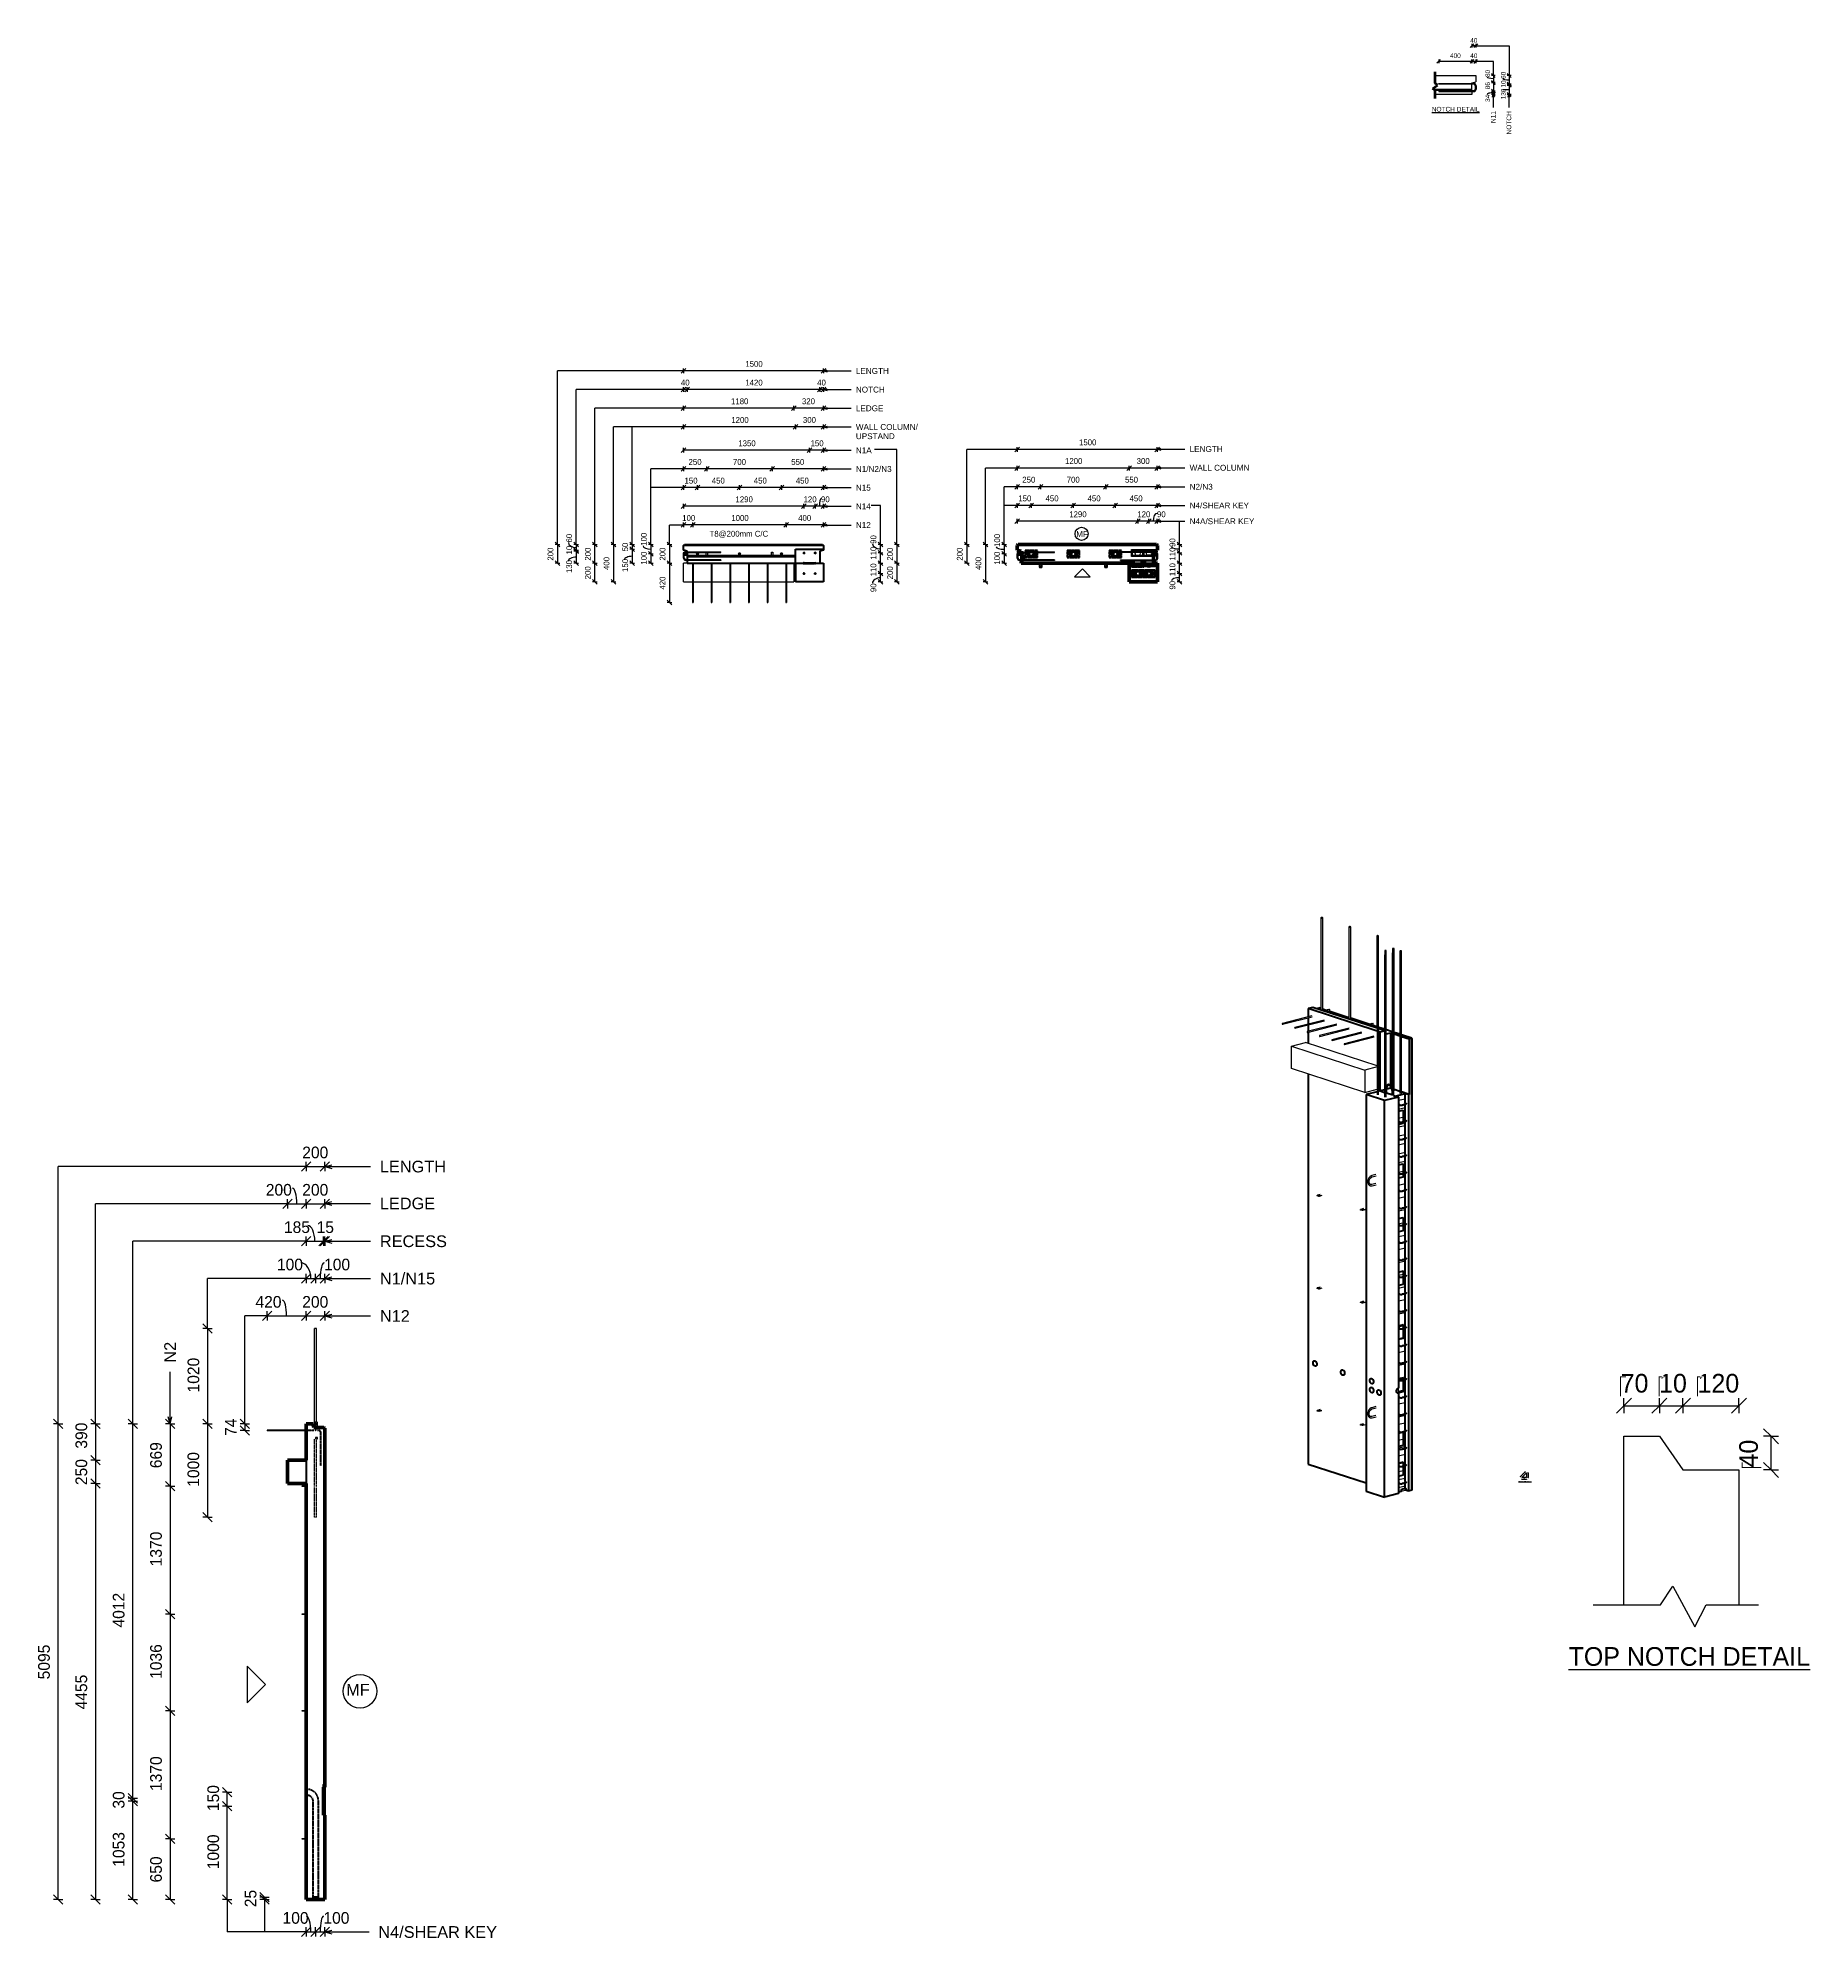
# Model space of a CAD drawing. Header units: millimetres. Extents: x 10041 to 29021, y -1808 to 18539.
import ezdxf

# ---------------------------------------------------------------- set-up
doc = ezdxf.new("R2010")
doc.units = ezdxf.units.MM
doc.linetypes.add('Dash', pattern=[6.36, 3.18, -3.18])
for name, color, linetype, lineweight in [('A-ANNO-DIMS', 211, 'Continuous', 9), ('A-ANNO-DIMS-25', 211, 'Continuous', 9), ('A-ANNO-DIMS-3', 211, 'Continuous', 9), ('A-ANNO-DIMS-50', 211, 'Continuous', 9), ('A-ANNO-DIMS-80', 211, 'Continuous', 9), ('A-DETL', 90, 'Continuous', 18), ('A-DETL-MBND', 5, 'Continuous', 18), ('A-DETL-THIN', 151, 'Continuous', 18), ('A-GENM', 13, 'Continuous', 18), ('A-WALL', 113, 'Continuous', 25), ('A-WALL-HDLN', 110, 'Dash', 25), ('G-ANNO-TEXT', 231, 'Continuous', 9), ('S-BEAM', 12, 'Continuous', 18), ('S-BEAM-HDLN', 1, 'Dash', 18), ('S-COLS', 52, 'Continuous', 18), ('S-COLS-HDLN', 52, 'Dash', 18), ('S-RBAR', 171, 'Continuous', 18)]:
    doc.layers.add(name, color=color, linetype=linetype, lineweight=lineweight)
doc.styles.add('Arial', font='arial.ttf', dxfattribs={"height": 125})
doc.styles.add('Arial_1', font='arial.ttf', dxfattribs={"height": 62.5})
doc.styles.add('Arial_2', font='arial.ttf', dxfattribs={"height": 50})
doc.styles.add('Arial_3', font='arial.ttf', dxfattribs={"height": 7.5})
doc.styles.add('Nirmala UI Semilight', font='NirmalaS.ttf', dxfattribs={"height": 125})
doc.styles.add('Nirmala UI Semilight_1', font='NirmalaS.ttf', dxfattribs={"height": 62.5})
doc.styles.add('Nirmala UI Semilight_2', font='NirmalaS.ttf', dxfattribs={"height": 50})
doc.styles.add('Nirmala UI Semilight_3', font='NirmalaS.ttf', dxfattribs={"height": 7.5})
doc.styles.add('Nirmala UI Semilight_4', font='NirmalaS.ttf', dxfattribs={"height": 200})
doc.styles.add('Nirmala UI Semilight_5', font='NirmalaS.ttf', dxfattribs={"height": 200})
doc.dimstyles.new('Arrow_Filled_-_2_5_NI_UI', dxfattribs={"dimscale": 304.8, "dimtxt": 130.920493, "dimasz": 0.328084, "dimexe": 0.164042, "dimexo": 0.0625, "dimgap": 0.164042, "dimtad": 1, "dimdec": 0, "dimzin": 0, "dimdsep": 46, "dimtxsty": 'Nirmala UI Semilight', "dimblk1": 'OBLIQUE', "dimblk2": 'OBLIQUE', "dimsah": 1, "dimcen": 0.09, "dimazin": 0, "dimtfac": 1, "dimtdec": 4, "dimtix": 1, "dimtmove": 1, "dimatfit": 3, "dimfxl": 0.164042, "dimfxlon": 1, "dimtvp": 1, "dimtolj": 1, "dimtzin": 0, "dimarcsym": 2})
doc.dimstyles.new('Arrow_Filled_-_2_5_NI_UI_1', dxfattribs={"dimscale": 304.8, "dimtxt": 130.920493, "dimasz": 0.328084, "dimexe": 0.164042, "dimexo": 0.0625, "dimgap": 0.164042, "dimtad": 1, "dimdec": 0, "dimzin": 0, "dimdsep": 46, "dimtxsty": 'Nirmala UI Semilight', "dimblk1": 'OBLIQUE', "dimblk2": 'OBLIQUE', "dimsah": 1, "dimcen": 0.09, "dimazin": 0, "dimtfac": 1, "dimtdec": 4, "dimtix": 1, "dimtmove": 0, "dimatfit": 3, "dimfxl": 0.164042, "dimfxlon": 1, "dimtvp": 1, "dimtolj": 1, "dimtzin": 0, "dimarcsym": 2})
doc.dimstyles.new('Arrow_Filled_-_2_5_NI_UI_2', dxfattribs={"dimscale": 304.8, "dimtxt": 130.920493, "dimasz": 0.328084, "dimexe": 0.164042, "dimexo": 0.0625, "dimgap": 0.164042, "dimtad": 1, "dimdec": 0, "dimzin": 0, "dimdsep": 46, "dimtxsty": 'Nirmala UI Semilight', "dimblk1": 'OBLIQUE', "dimblk2": 'OBLIQUE', "dimsah": 1, "dimcen": 0.09, "dimazin": 0, "dimtfac": 1, "dimtdec": 4, "dimtix": 1, "dimtmove": 2, "dimatfit": 3, "dimfxl": 0.164042, "dimfxlon": 1, "dimtvp": 1, "dimtolj": 1, "dimtzin": 0, "dimarcsym": 2})
doc.dimstyles.new('Arrow_Filled_-_2_5_NI_UI_3', dxfattribs={"dimscale": 304.8, "dimtxt": 65.460247, "dimasz": 0.164042, "dimexe": 0.082021, "dimexo": 0.0625, "dimgap": 0.082021, "dimtad": 1, "dimdec": 0, "dimzin": 0, "dimdsep": 46, "dimtxsty": 'Nirmala UI Semilight_1', "dimblk1": 'OBLIQUE', "dimblk2": 'OBLIQUE', "dimsah": 1, "dimcen": 0.09, "dimazin": 0, "dimtfac": 1, "dimtdec": 4, "dimtix": 1, "dimtmove": 0, "dimatfit": 3, "dimfxl": 0.082021, "dimfxlon": 1, "dimtvp": 1, "dimtolj": 1, "dimtzin": 0, "dimarcsym": 2})
doc.dimstyles.new('Arrow_Filled_-_2_5_NI_UI_4', dxfattribs={"dimscale": 304.8, "dimtxt": 65.460247, "dimasz": 0.164042, "dimexe": 0.082021, "dimexo": 0.0625, "dimgap": 0.082021, "dimtad": 1, "dimdec": 0, "dimzin": 0, "dimdsep": 46, "dimtxsty": 'Nirmala UI Semilight_1', "dimblk1": 'OBLIQUE', "dimblk2": 'OBLIQUE', "dimsah": 1, "dimcen": 0.09, "dimazin": 0, "dimtfac": 1, "dimtdec": 4, "dimtix": 1, "dimtmove": 1, "dimatfit": 3, "dimfxl": 0.082021, "dimfxlon": 1, "dimtvp": 1, "dimtolj": 1, "dimtzin": 0, "dimarcsym": 2})
doc.dimstyles.new('Arrow_Filled_-_2_5_NI_UI_5', dxfattribs={"dimscale": 304.8, "dimtxt": 65.460247, "dimasz": 0.164042, "dimexe": 0.082021, "dimexo": 0.0625, "dimgap": 0.082021, "dimtad": 1, "dimdec": 0, "dimzin": 0, "dimdsep": 46, "dimtxsty": 'Nirmala UI Semilight_1', "dimblk1": 'OBLIQUE', "dimblk2": 'OBLIQUE', "dimsah": 1, "dimcen": 0.09, "dimazin": 0, "dimtfac": 1, "dimtdec": 4, "dimtix": 1, "dimtmove": 2, "dimatfit": 3, "dimfxl": 0.082021, "dimfxlon": 1, "dimtvp": 1, "dimtolj": 1, "dimtzin": 0, "dimarcsym": 2})
doc.dimstyles.new('Arrow_Filled_-_2_5_NI_UI_6', dxfattribs={"dimscale": 304.8, "dimtxt": 7.85523, "dimasz": 0.019685, "dimexe": 0.009843, "dimexo": 0.0625, "dimgap": 0.009843, "dimtad": 1, "dimdec": 0, "dimzin": 0, "dimdsep": 46, "dimtxsty": 'Nirmala UI Semilight_3', "dimblk1": 'OBLIQUE', "dimblk2": 'OBLIQUE', "dimsah": 1, "dimcen": 0.09, "dimazin": 0, "dimtfac": 1, "dimtdec": 4, "dimtix": 1, "dimtmove": 0, "dimatfit": 3, "dimfxl": 0.009843, "dimfxlon": 1, "dimtvp": 1, "dimtolj": 1, "dimtzin": 0, "dimarcsym": 2})
doc.dimstyles.new('Arrow_Filled_-_2_5_NI_UI_7', dxfattribs={"dimscale": 304.8, "dimtxt": 209.472789, "dimasz": 0.524934, "dimexe": 0.262467, "dimexo": 0.0625, "dimgap": 0.262467, "dimtad": 1, "dimdec": 0, "dimzin": 0, "dimdsep": 46, "dimtxsty": 'Nirmala UI Semilight_4', "dimblk1": 'OBLIQUE', "dimblk2": 'OBLIQUE', "dimsah": 1, "dimcen": 0.09, "dimazin": 0, "dimtfac": 1, "dimtdec": 4, "dimtix": 1, "dimtmove": 2, "dimatfit": 3, "dimfxl": 0.262467, "dimfxlon": 1, "dimtvp": 1, "dimtolj": 1, "dimtzin": 0, "dimarcsym": 2})
doc.dimstyles.new('Arrow_Filled_-_2_5_NI_UI_8', dxfattribs={"dimscale": 304.8, "dimtxt": 209.472789, "dimasz": 0.524934, "dimexe": 0.262467, "dimexo": 0.0625, "dimgap": 0.262467, "dimtad": 1, "dimdec": 0, "dimzin": 0, "dimdsep": 46, "dimtxsty": 'Nirmala UI Semilight_4', "dimblk1": 'OBLIQUE', "dimblk2": 'OBLIQUE', "dimsah": 1, "dimcen": 0.09, "dimazin": 0, "dimtfac": 1, "dimtdec": 4, "dimtix": 1, "dimtmove": 0, "dimatfit": 3, "dimfxl": 0.262467, "dimfxlon": 1, "dimtvp": 1, "dimtolj": 1, "dimtzin": 0, "dimarcsym": 2})

msp = doc.modelspace()

# ---------------------------------------------------------------- texts
at = {"layer": 'G-ANNO-TEXT', "color": 7, "attachment_point": 1}
for s, insert, char_height, width, style in [('40', (25382.1, 18538), 50, 91.392, 'Nirmala UI Semilight_2'), ('400', (25165.5, 18374.4), 50, 136.287, 'Nirmala UI Semilight_2'), ('40', (25382.1, 18374.4), 50, 91.392, 'Nirmala UI Semilight_2'), ('\\LNOTCH DETAIL', (24969.7, 17801.3), 50, 622.11, 'Arial_2'), ('\\LTYPICAL CHAMFER DETAIL', (25899, 3087.5), 7.5, 166.911, 'Arial_3'), ('\\LTOP NOTCH DETAIL', (26435.9, 1307.2), 200, 2975.864, 'Nirmala UI Semilight_5')]:
    msp.add_mtext(s, dxfattribs=dict(at, insert=insert, char_height=char_height, width=width, style=style))
for s, insert, char_height, width, rotation, style in [('80', (25543.6, 18120.9), 50, 89.789, 90, 'Nirmala UI Semilight_2'), ('60', (25712, 18100.5), 50, 89.789, 90, 'Nirmala UI Semilight_2'), ('86', (25543.6, 17989.8), 50, 89.789, 90, 'Nirmala UI Semilight_2'), ('34', (25543.6, 17854.6), 50, 91.392, 90, 'Nirmala UI Semilight_2'), ('10', (25712, 18008.1), 50, 76.962, 90, 'Nirmala UI Semilight_2'), ('130', (25712, 17881.7), 50, 121.856, 90, 'Nirmala UI Semilight_2'), ('N11', (25602.9, 17627.6), 50, 153.924, 90, 'Arial_2'), ('NOTCH', (25771.2, 17506), 50, 301.435, 90, 'Arial_2'), ('LENGTH', (18801.1, 15004.8), 62.5, 428.903, 0.00066, 'Arial_1'), ('NOTCH', (18801.1, 14804.8), 62.5, 376.793, 0.00066, 'Arial_1'), ('LEDGE', (18801.1, 14604.8), 62.5, 356.751, 0.00066, 'Arial_1'), ('WALL COLUMN/', (18801.1, 14404.8), 62.5, 805.696, 0.00066, 'Arial_1'), ('UPSTAND', (18801.1, 14305.6), 62.5, 505.063, 0.00066, 'Arial_1'), ('N1A', (18801.1, 14154.8), 62.5, 204.43, 0.00066, 'Arial_1'), ('LENGTH', (22376.3, 14168), 62.5, 428.903, 0.00066, 'Arial_1'), ('N1/N2/N3', (18801.1, 13954.8), 62.5, 462.975, 0.00066, 'Arial_1'), ('WALL COLUMN', (22376.3, 13968), 62.5, 775.633, 0.00066, 'Arial_1'), ('N15', (18801.1, 13754.8), 62.5, 192.405, 0.00066, 'Arial_1'), ('N2/N3', (22376.3, 13764.3), 62.5, 298.629, 0.00066, 'Arial_1'), ('N14', (18801.1, 13554.8), 62.5, 192.405, 0.00066, 'Arial_1'), ('N4/SHEAR KEY', (22376.3, 13564.2), 62.5, 767.616, 0.00066, 'Arial_1'), ('N12', (18801.1, 13354.8), 62.5, 192.405, 0.00066, 'Arial_1'), ('MF', (21161.1, 13258.7), 62.5, 150.316, 0.00066, 'Arial_1'), ('N4A/SHEAR KEY', (22376.3, 13395.1), 62.5, 837.763, 0.00066, 'Arial_1'), ('LENGTH', (13703, 6516), 125, 857.806, 359.9997, 'Arial'), ('LEDGE', (13703, 6121), 125, 713.502, 359.9997, 'Arial'), ('RECESS', (13703, 5716), 125, 865.822, 359.9997, 'Arial'), ('N1/N15', (13703, 5316), 125, 713.502, 359.9997, 'Arial'), ('N12', (13703, 4916), 125, 384.81, 359.9997, 'Arial'), ('N2', (11393.1, 4353.5), 125, 268.565, 90, 'Arial'), ('MF', (13341.6, 914.1), 125, 300.633, 359.9997, 'Arial'), ('N4/SHEAR KEY', (13686.4, -1680.9), 125, 1535.232, 359.9997, 'Arial')]:
    msp.add_mtext(s, dxfattribs=dict(at, insert=insert, char_height=char_height, width=width, rotation=rotation, style=style))

# ---------------------------------------------------------------- blocks, each defined once
blk = doc.blocks.new('RR spread anchor face based - RR-SA-1_4-160-1726851-Elevation Right1')
at = {"layer": 'A-GENM'}
for p, q in [((12869, 628), (12874, 628)), ((12869, 622), (12869, 628)), ((12874, 622), (12869, 622)), ((12874, 628), (12914, 628)), ((12874, 628), (12874, 622)), ((12914, 622), (12874, 622))]:
    blk.add_line(p, q, dxfattribs=at)
blk = doc.blocks.new('RR spread anchor face based - RR-SA-1_4-160-V1-Elevation Right1')
at = {"layer": 'A-GENM'}
for p, q in [((12869, 1664), (12874, 1664)), ((12869, 1658), (12869, 1664)), ((12874, 1658), (12869, 1658)), ((12874, 1664), (12914, 1664)), ((12874, 1664), (12874, 1658)), ((12914, 1658), (12874, 1658))]:
    blk.add_line(p, q, dxfattribs=at)
blk = doc.blocks.new('RR spread anchor face based - RR-SA-4_0-180-1726831-Elevation Right1')
at = {"layer": 'A-GENM'}
for p, q in [((12996, 3717), (12994, 3712)), ((12994, 3712), (12994, 3661)), ((13031, 3717), (12996, 3717)), ((13005, 3691), (13005, 3695)), ((13023, 3695), (13023, 3691)), ((13034, 3712), (13031, 3717)), ((13034, 3660), (13034, 3712)), ((13034, 3551), (13014, 3551)), ((13014, 3551), (13014, 3539)), ((13014, 3539), (13034, 3539)), ((13034, 3539), (13034, 3551))]:
    blk.add_line(p, q, dxfattribs=at)
for centre, start, end in [((13014, 3695), 359.9997, 179.9997), ((13014, 3691), 179.9997, 359.9997)]:
    blk.add_arc(centre, 9, start, end, dxfattribs=at)
blk = doc.blocks.new('RR spread anchor face based - RR-SA-4_0-180-1726831-Elevation Top')
at = {"layer": 'A-GENM'}
for p, q in [((-9642, 12996), (-9642, 13030)), ((-9630, 13030), (-9630, 12996)), ((-9642, 12994), (-9642, 12996)), ((-9642, 12996), (-9630, 12996)), ((-9630, 12994), (-9642, 12994)), ((-9630, 12996), (-9630, 12994))]:
    blk.add_line(p, q, dxfattribs=at)
blk = doc.blocks.new('RR spread anchor face based - RR-SA-4_0-180-V2-Elevation Top')
at = {"layer": 'A-GENM'}
for p, q in [((-8942, 13031), (-8942, 13034)), ((-8942, 13034), (-8930, 13034)), ((-8942, 12996), (-8942, 13031)), ((-8942, 13031), (-8930, 13031)), ((-8930, 13034), (-8930, 13031)), ((-8930, 13031), (-8930, 12996)), ((-8942, 12994), (-8942, 12996)), ((-8942, 12996), (-8930, 12996)), ((-8930, 12994), (-8942, 12994)), ((-8930, 12996), (-8930, 12994))]:
    blk.add_line(p, q, dxfattribs=at)
blk = doc.blocks.new('RR spread anchor face based - RR-SA-2_5-250-2997505-Elevation Top')
at = {"layer": 'A-GENM'}
for p, q in [((-9883, 13029), (-9888, 13026)), ((-9888, 13026), (-9888, 13001)), ((-9880, 13029), (-9883, 13029)), ((-9846, 13029), (-9867, 13029)), ((-9888, 13001), (-9886, 13000)), ((-9878, 12999), (-9846, 12999)), ((-9873, 13021), (-9867, 13021)), ((-9867, 13007), (-9873, 13007))]:
    blk.add_line(p, q, dxfattribs=at)
for centre, start, end in [((-9873, 13014), 225.0013, 270.0013), ((-9873, 13014), 90.0013, 120.0013), ((-9867, 13014), 270.0013, 90.0013)]:
    blk.add_arc(centre, 7, start, end, dxfattribs=at)
blk = doc.blocks.new('12_7Ø_ Lifting Insert_COLUMN - 12_9Ø Lifting insert-1653057-Elevation Top')
at = {"layer": 'A-GENM'}
for p, q in [((-8588, 12908), (-8588, 12908)), ((-8583, 12919), (-8583, 12919)), ((-8488, 12908), (-8488, 12908)), ((-8483, 12919), (-8483, 12919))]:
    blk.add_line(p, q, dxfattribs=at)
at = {"layer": 'A-GENM', "flags": 128}
for points in [[(-8586, 12907), (-8590, 12909), (-8592, 12914), (-8590, 12918), (-8586, 12920)], [(-8486, 12920), (-8488, 12920), (-8493, 12920), (-8502, 12920), (-8514, 12920), (-8527, 12920), (-8541, 12920), (-8555, 12920), (-8567, 12920), (-8577, 12920), (-8583, 12920), (-8586, 12920), (-8586, 12920)], [(-8586, 12907), (-8584, 12907), (-8578, 12907), (-8569, 12907), (-8557, 12907), (-8544, 12907), (-8530, 12907), (-8516, 12907), (-8504, 12907), (-8495, 12907), (-8488, 12907), (-8486, 12907), (-8486, 12907)]]:
    blk.add_lwpolyline(points, dxfattribs=at)
blk = doc.blocks.new('RR spread anchor face based - RR-SA-1_4-160-1726851-Elevation Top1')
at = {"layer": 'A-GENM'}
for p, q in [((-9651, 12914), (-9651, 12874)), ((-9651, 12874), (-9648, 12869)), ((-9648, 12869), (-9623, 12869)), ((-9643, 12884), (-9643, 12890)), ((-9629, 12890), (-9629, 12884)), ((-9623, 12869), (-9621, 12874)), ((-9621, 12874), (-9621, 12914))]:
    blk.add_line(p, q, dxfattribs=at)
for centre, start, end in [((-9636, 12890), 0.0013, 180.0013), ((-9636, 12884), 180.0013, 0.0013)]:
    blk.add_arc(centre, 7, start, end, dxfattribs=at)
blk = doc.blocks.new('RR spread anchor face based - RR-SA-2_5-250-2997505-Elevation Top1')
at = {"layer": 'A-GENM'}
for p, q in [((-9883, 13029), (-9888, 13026)), ((-9888, 13026), (-9888, 13001)), ((-9880, 13029), (-9883, 13029)), ((-9846, 13029), (-9867, 13029)), ((-9710, 13029), (-9761, 13029)), ((-9888, 13001), (-9886, 13000)), ((-9878, 12999), (-9846, 12999)), ((-9873, 13021), (-9867, 13021)), ((-9867, 13007), (-9873, 13007)), ((-9761, 12999), (-9710, 12999))]:
    blk.add_line(p, q, dxfattribs=at)
for centre, start, end in [((-9873, 13014), 224.9249, 270.0013), ((-9873, 13014), 90.0013, 120.0013), ((-9867, 13014), 270.0013, 90.0013)]:
    blk.add_arc(centre, 7, start, end, dxfattribs=at)
blk = doc.blocks.new('Rebar Bar - Part 2739742299-431004-3D Ortho')
at = {"layer": 'S-RBAR'}
for p, q in [((4095, 8761), (4095, 7237)), ((4111, 7237), (4111, 8761))]:
    blk.add_line(p, q, dxfattribs=at)
for points in [[(4109, 8763, 0), (4108, 8763, 0), (4106, 8763, 0), (4104, 8764, 0), (4102, 8764, 0), (4100, 8763, 0), (4098, 8763, 0), (4097, 8763, 0), (4096, 8762, 0), (4095, 8761, 0), (4095, 8761, 0), (4096, 8760, 0), (4097, 8760, 0)], [(4097, 8760, 0), (4099, 8759, 0), (4101, 8759, 0), (4103, 8759, 0), (4105, 8759, 0), (4107, 8759, 0), (4109, 8760, 0), (4110, 8760, 0), (4111, 8761, 0), (4111, 8761, 0), (4111, 8762, 0), (4110, 8762, 0), (4109, 8763, 0)]]:
    blk.add_polyline3d(points, dxfattribs=at)
blk = doc.blocks.new('Rebar Bar - Part 2739742299-V3-3D Ortho')
at = {"layer": 'S-RBAR'}
for p, q in [((4016, 8787), (4016, 8742)), ((4032, 7263), (4032, 8787))]:
    blk.add_line(p, q, dxfattribs=at)
for points in [[(4030, 8789, 0), (4028, 8789, 0), (4026, 8789, 0), (4024, 8789, 0), (4022, 8789, 0), (4020, 8789, 0), (4018, 8789, 0), (4017, 8788, 0), (4016, 8788, 0), (4016, 8787, 0), (4016, 8787, 0), (4016, 8786, 0), (4018, 8786, 0)], [(4018, 8786, 0), (4019, 8785, 0), (4021, 8785, 0), (4023, 8785, 0), (4025, 8785, 0), (4027, 8785, 0), (4029, 8785, 0), (4030, 8786, 0), (4031, 8786, 0), (4032, 8787, 0), (4031, 8788, 0), (4031, 8788, 0), (4030, 8789, 0)]]:
    blk.add_polyline3d(points, dxfattribs=at)
blk = doc.blocks.new('Rebar Bar - Part 2364595432-431004-3D Ortho')
at = {"layer": 'S-RBAR'}
for p, q in [((3933, 8766), (3933, 8721)), ((3949, 7319), (3949, 8766))]:
    blk.add_line(p, q, dxfattribs=at)
for points in [[(3947, 8768, 0), (3946, 8768, 0), (3944, 8768, 0), (3942, 8768, 0), (3940, 8768, 0), (3938, 8768, 0), (3936, 8768, 0), (3935, 8767, 0), (3934, 8767, 0), (3934, 8766, 0), (3934, 8766, 0), (3934, 8765, 0), (3936, 8765, 0)], [(3936, 8765, 0), (3937, 8764, 0), (3939, 8764, 0), (3941, 8764, 0), (3943, 8764, 0), (3945, 8764, 0), (3947, 8764, 0), (3948, 8765, 0), (3949, 8765, 0), (3949, 8766, 0), (3949, 8767, 0), (3949, 8767, 0), (3947, 8768, 0)]]:
    blk.add_polyline3d(points, dxfattribs=at)
blk = doc.blocks.new('Rebar Bar - Part 2702964208-431004-3D Ortho')
at = {"layer": 'S-RBAR'}
for p, q in [((3851, 8745), (3851, 7221)), ((3867, 7221), (3867, 8745))]:
    blk.add_line(p, q, dxfattribs=at)
for points in [[(3865, 8746, 0), (3864, 8746, 0), (3862, 8747, 0), (3860, 8747, 0), (3858, 8747, 0), (3856, 8747, 0), (3854, 8746, 0), (3853, 8746, 0), (3852, 8745, 0), (3851, 8745, 0), (3851, 8744, 0), (3852, 8743, 0), (3853, 8743, 0)], [(3853, 8743, 0), (3855, 8743, 0), (3857, 8742, 0), (3859, 8742, 0), (3861, 8742, 0), (3863, 8742, 0), (3865, 8743, 0), (3866, 8743, 0), (3867, 8744, 0), (3867, 8744, 0), (3867, 8745, 0), (3866, 8746, 0), (3865, 8746, 0)]]:
    blk.add_polyline3d(points, dxfattribs=at)
blk = doc.blocks.new('RR spread anchor face based - RR-SA-1_4-160-1726851-3D Ortho')
at = {"layer": 'A-GENM'}
for p, q in [((3211, 5154), (3209, 5153)), ((3209, 5153), (3225, 5147)), ((3209, 5147), (3209, 5153)), ((3225, 5142), (3209, 5147)), ((3241, 5162), (3211, 5154)), ((3224, 5154), (3228, 5156)), ((3225, 5147), (3231, 5148)), ((3225, 5142), (3225, 5147)), ((3231, 5142), (3225, 5142)), ((3231, 5148), (3260, 5155)), ((3260, 5150), (3231, 5142)), ((3231, 5148), (3231, 5142)), ((3238, 5153), (3233, 5151))]:
    blk.add_line(p, q, dxfattribs=at)
for points in [[(3233, 5151, 0), (3232, 5151, 0), (3230, 5151, 0), (3228, 5151, 0), (3226, 5151, 0), (3225, 5151, 0), (3223, 5152, 0), (3222, 5152, 0), (3222, 5153, 0), (3221, 5153, 0), (3222, 5154, 0), (3223, 5154, 0), (3224, 5154, 0)], [(3228, 5156, 0), (3230, 5156, 0), (3232, 5156, 0), (3233, 5156, 0), (3235, 5156, 0), (3237, 5156, 0), (3238, 5155, 0), (3239, 5155, 0), (3240, 5154, 0), (3240, 5154, 0), (3240, 5153, 0), (3239, 5153, 0), (3238, 5153, 0)]]:
    blk.add_polyline3d(points, dxfattribs=at)
blk = doc.blocks.new('RR spread anchor face based - RR-SA-4_0-180-1726831-3D Ortho')
at = {"layer": 'A-GENM'}
for p, q in [((3308, 8133), (3334, 8140)), ((3334, 8140), (3342, 8137)), ((3306, 8128), (3308, 8133)), ((3306, 8112), (3306, 8128)), ((3314, 8125), (3306, 8128)), ((3308, 8133), (3316, 8131)), ((3316, 8131), (3314, 8125)), ((3314, 8125), (3314, 8110)), ((3342, 8137), (3316, 8131)), ((3323, 8107), (3323, 8111)), ((3328, 8113), (3328, 8117)), ((3336, 8114), (3336, 8111)), ((3344, 8133), (3342, 8137)), ((3344, 8100), (3344, 8133))]:
    blk.add_line(p, q, dxfattribs=at)
for points in [[(3323, 8111, 0), (3323, 8113, 0), (3323, 8116, 0), (3324, 8118, 0), (3326, 8119, 0), (3327, 8121, 0), (3329, 8121, 0), (3331, 8122, 0), (3333, 8121, 0), (3334, 8120, 0), (3335, 8119, 0), (3336, 8117, 0), (3336, 8114, 0)], [(3326, 8106, 0), (3326, 8107, 0), (3327, 8109, 0), (3328, 8111, 0), (3328, 8113, 0)], [(3328, 8117, 0), (3328, 8119, 0), (3327, 8121, 0)], [(3336, 8111, 0), (3336, 8108, 0), (3335, 8106, 0), (3334, 8104, 0), (3333, 8103, 0)]]:
    blk.add_polyline3d(points, dxfattribs=at)
blk = doc.blocks.new('Rebar Bar - Part 1026889929-431004-3D Ortho')
at = {"layer": 'S-RBAR'}
for p, q in [((3249, 9117), (3249, 8131)), ((3269, 8124), (3269, 9117))]:
    blk.add_line(p, q, dxfattribs=at)
for points in [[(3266, 9119, 0), (3264, 9119, 0), (3262, 9120, 0), (3259, 9120, 0), (3257, 9120, 0), (3254, 9120, 0), (3252, 9119, 0), (3250, 9119, 0), (3249, 9118, 0), (3249, 9117, 0), (3249, 9116, 0), (3250, 9116, 0), (3251, 9115, 0)], [(3251, 9115, 0), (3253, 9115, 0), (3256, 9114, 0), (3258, 9114, 0), (3261, 9114, 0), (3263, 9114, 0), (3265, 9115, 0), (3267, 9115, 0), (3268, 9116, 0), (3269, 9117, 0), (3269, 9118, 0), (3268, 9118, 0), (3266, 9119, 0)]]:
    blk.add_polyline3d(points, dxfattribs=at)
blk = doc.blocks.new('Rebar Bar - Part 864883769-431004-3D Ortho')
at = {"layer": 'S-RBAR'}
for p, q in [((3816, 7850), (3500, 7769)), ((3502, 7761), (3818, 7842))]:
    blk.add_line(p, q, dxfattribs=at)
for points in [[(3504, 7764, 0), (3504, 7765, 0), (3504, 7766, 0), (3503, 7767, 0), (3503, 7768, 0), (3502, 7768, 0), (3501, 7769, 0), (3501, 7769, 0), (3500, 7769, 0), (3499, 7768, 0), (3499, 7767, 0), (3499, 7767, 0), (3499, 7766, 0)], [(3499, 7766, 0), (3499, 7765, 0), (3499, 7764, 0), (3499, 7763, 0), (3500, 7762, 0), (3501, 7761, 0), (3501, 7761, 0), (3502, 7761, 0), (3503, 7761, 0), (3503, 7762, 0), (3504, 7762, 0), (3504, 7763, 0), (3504, 7764, 0)]]:
    blk.add_polyline3d(points, dxfattribs=at)
blk = doc.blocks.new('Rebar Bar - Part 1534017773-431004-3D Ortho')
at = {"layer": 'S-RBAR'}
for p, q in [((4094, 7117), (4081, 7121)), ((4081, 7113), (4092, 7109))]:
    blk.add_line(p, q, dxfattribs=at)
blk = doc.blocks.new('Rebar Bar - Part 2227165887-431004-3D Ortho')
at = {"layer": 'S-RBAR'}
for points in [[(4092, 7109, 0), (4102, 7107, 0), (4115, 7108, 0), (4122, 7109, 0)], [(4094, 7117, 0), (4102, 7115, 0), (4114, 7115, 0), (4120, 7116, 0)]]:
    blk.add_polyline3d(points, dxfattribs=at)
blk = doc.blocks.new('Rebar Bar - Part 3241041724-431004-3D Ortho')
at = {"layer": 'S-RBAR'}
for p, q in [((4155, 7125), (4120, 7116)), ((4122, 7109), (4157, 7118))]:
    blk.add_line(p, q, dxfattribs=at)
blk = doc.blocks.new('Rebar Bar - Part 2227165887-V4-3D Ortho')
at = {"layer": 'S-RBAR'}
blk.add_line((4156, 7126), (4156, 7126), dxfattribs=at)
for points in [[(4157, 7126, 0), (4156, 7126, 0), (4155, 7125, 0)], [(4159, 7133, 0), (4164, 7131, 0), (4166, 7125, 0), (4163, 7120, 0), (4157, 7118, 0)]]:
    blk.add_polyline3d(points, dxfattribs=at)
blk = doc.blocks.new('Rebar Bar - Part 3098984773-431004-3D Ortho')
at = {"layer": 'S-RBAR'}
for p, q in [((4141, 7131), (4156, 7126)), ((4159, 7133), (4143, 7138))]:
    blk.add_line(p, q, dxfattribs=at)
blk = doc.blocks.new('Rebar Bar - Part 3098984773-V5-3D Ortho')
at = {"layer": 'S-RBAR'}
for p, q in [((4141, 6393), (4156, 6389)), ((4159, 6396), (4143, 6401))]:
    blk.add_line(p, q, dxfattribs=at)
blk = doc.blocks.new('Rebar Bar - Part 1534017773-V6-3D Ortho')
at = {"layer": 'S-RBAR'}
for p, q in [((4094, 3062), (4081, 3067)), ((4081, 3058), (4092, 3055))]:
    blk.add_line(p, q, dxfattribs=at)
blk = doc.blocks.new('Rebar Bar - Part 1814174108-431004-3D Ortho')
at = {"layer": 'S-RBAR'}
for p, q in [((3548, 9020), (3548, 8034)), ((3568, 8027), (3568, 9020))]:
    blk.add_line(p, q, dxfattribs=at)
for points in [[(3565, 9022, 0), (3563, 9022, 0), (3561, 9023, 0), (3558, 9023, 0), (3556, 9023, 0), (3553, 9022, 0), (3551, 9022, 0), (3549, 9021, 0), (3548, 9021, 0), (3548, 9020, 0), (3548, 9019, 0), (3549, 9019, 0), (3550, 9018, 0)], [(3550, 9018, 0), (3552, 9017, 0), (3555, 9017, 0), (3557, 9017, 0), (3560, 9017, 0), (3562, 9017, 0), (3564, 9018, 0), (3566, 9018, 0), (3567, 9019, 0), (3568, 9020, 0), (3568, 9020, 0), (3567, 9021, 0), (3565, 9022, 0)]]:
    blk.add_polyline3d(points, dxfattribs=at)
blk = doc.blocks.new('Rebar Bar - Part 3870367981-431004-3D Ortho')
at = {"layer": 'S-RBAR'}
for p, q in [((3847, 8923), (3847, 7937)), ((3867, 8745), (3867, 8923))]:
    blk.add_line(p, q, dxfattribs=at)
for points in [[(3864, 8925, 0), (3862, 8925, 0), (3860, 8926, 0), (3857, 8926, 0), (3855, 8926, 0), (3852, 8925, 0), (3850, 8925, 0), (3848, 8924, 0), (3847, 8924, 0), (3847, 8923, 0), (3847, 8922, 0), (3848, 8921, 0), (3849, 8921, 0)], [(3849, 8921, 0), (3851, 8920, 0), (3853, 8920, 0), (3856, 8920, 0), (3859, 8920, 0), (3861, 8920, 0), (3863, 8921, 0), (3865, 8921, 0), (3866, 8922, 0), (3867, 8923, 0), (3866, 8923, 0), (3866, 8924, 0), (3864, 8925, 0)]]:
    blk.add_polyline3d(points, dxfattribs=at)
blk = doc.blocks.new('RR spread anchor face based - RR-SA-1_4-160-V7-3D Ortho')
at = {"layer": 'A-GENM'}
for p, q in [((3676, 5995), (3674, 5993)), ((3674, 5993), (3690, 5988)), ((3674, 5988), (3674, 5993)), ((3690, 5982), (3674, 5988)), ((3706, 6003), (3676, 5995)), ((3689, 5995), (3693, 5996)), ((3690, 5988), (3696, 5988)), ((3690, 5982), (3690, 5988)), ((3696, 5983), (3690, 5982)), ((3696, 5988), (3726, 5996)), ((3726, 5990), (3696, 5983)), ((3696, 5988), (3696, 5983)), ((3703, 5993), (3698, 5992))]:
    blk.add_line(p, q, dxfattribs=at)
for points in [[(3698, 5992, 0), (3697, 5992, 0), (3695, 5992, 0), (3693, 5992, 0), (3691, 5992, 0), (3690, 5992, 0), (3688, 5992, 0), (3687, 5993, 0), (3687, 5993, 0), (3687, 5994, 0), (3687, 5994, 0), (3688, 5995, 0), (3689, 5995, 0)], [(3693, 5996, 0), (3695, 5997, 0), (3697, 5997, 0), (3698, 5997, 0), (3700, 5997, 0), (3702, 5997, 0), (3703, 5996, 0), (3704, 5996, 0), (3705, 5995, 0), (3705, 5995, 0), (3705, 5994, 0), (3704, 5994, 0), (3703, 5993, 0)]]:
    blk.add_polyline3d(points, dxfattribs=at)
blk = doc.blocks.new('RR spread anchor face based - RR-SA-4_0-180-V8-3D Ortho')
at = {"layer": 'A-GENM'}
for p, q in [((3771, 7977), (3773, 7982)), ((3771, 7961), (3771, 7977)), ((3779, 7974), (3771, 7977)), ((3773, 7982), (3799, 7989)), ((3773, 7982), (3781, 7980)), ((3781, 7980), (3779, 7974)), ((3779, 7974), (3779, 7958)), ((3807, 7986), (3781, 7980)), ((3788, 7956), (3788, 7960)), ((3793, 7962), (3793, 7966)), ((3799, 7989), (3807, 7986)), ((3801, 7963), (3801, 7960)), ((3809, 7982), (3807, 7986)), ((3809, 7949), (3809, 7982))]:
    blk.add_line(p, q, dxfattribs=at)
for points in [[(3788, 7960, 0), (3788, 7962, 0), (3788, 7964, 0), (3790, 7967, 0), (3791, 7968, 0), (3793, 7970, 0), (3794, 7970, 0), (3796, 7970, 0), (3798, 7970, 0), (3799, 7969, 0), (3800, 7967, 0), (3801, 7966, 0), (3801, 7963, 0)], [(3791, 7955, 0), (3791, 7956, 0), (3792, 7958, 0), (3793, 7960, 0), (3793, 7962, 0)], [(3793, 7966, 0), (3793, 7968, 0), (3792, 7969, 0)], [(3801, 7960, 0), (3801, 7957, 0), (3800, 7955, 0), (3799, 7953, 0), (3798, 7952, 0)]]:
    blk.add_polyline3d(points, dxfattribs=at)
blk = doc.blocks.new('12_7Ø_ Lifting Insert_COLUMN - 12_9Ø Lifting insert-1653057-3D Ortho')
at = {"layer": 'A-GENM'}
for p, q in [((3954, 7238), (3954, 7289)), ((4008, 7267), (4008, 7216))]:
    blk.add_line(p, q, dxfattribs=at)
for points in [[(4013, 7303, 0), (4012, 7305, 0), (4011, 7306, 0), (4010, 7308, 0), (4009, 7310, 0), (4008, 7312, 0), (4007, 7313, 0), (4005, 7315, 0), (4004, 7317, 0), (4003, 7318, 0), (4002, 7320, 0), (4000, 7321, 0), (3999, 7322, 0), (3998, 7324, 0), (3996, 7325, 0), (3995, 7326, 0), (3993, 7327, 0), (3992, 7328, 0), (3990, 7329, 0), (3989, 7330, 0), (3987, 7331, 0), (3985, 7331, 0), (3984, 7332, 0), (3982, 7333, 0), (3980, 7333, 0), (3979, 7333, 0), (3977, 7334, 0), (3975, 7334, 0), (3974, 7334, 0), (3972, 7334, 0), (3970, 7333, 0), (3969, 7333, 0), (3967, 7333, 0), (3965, 7332, 0), (3964, 7332, 0), (3962, 7331, 0), (3961, 7330, 0), (3959, 7329, 0), (3958, 7328, 0), (3957, 7327, 0), (3955, 7326, 0), (3954, 7325, 0), (3953, 7324, 0), (3952, 7323, 0), (3951, 7321, 0), (3950, 7320, 0), (3949, 7318, 0), (3948, 7317, 0), (3947, 7315, 0)], [(4008, 7267, 0), (4006, 7286, 0), (3999, 7302, 0), (3989, 7314, 0), (3978, 7320, 0), (3969, 7320, 0), (3961, 7314, 0), (3956, 7302, 0), (3954, 7289, 0)]]:
    blk.add_polyline3d(points, dxfattribs=at)
blk = doc.blocks.new('12_7Ø_ Lifting Insert_COLUMN - 12_9Ø Lifting insert-V9-3D Ortho')
at = {"layer": 'A-GENM'}
for p, q in [((3837, 6367), (3793, 6356)), ((3796, 6343), (3841, 6355)), ((3837, 6271), (3793, 6260)), ((3796, 6247), (3841, 6259))]:
    blk.add_line(p, q, dxfattribs=at)
for points in [[(3793, 6356, 0), (3791, 6355, 0), (3789, 6354, 0), (3788, 6354, 0), (3786, 6353, 0), (3784, 6352, 0), (3782, 6351, 0), (3781, 6350, 0), (3779, 6349, 0), (3778, 6348, 0), (3776, 6347, 0), (3774, 6346, 0), (3773, 6344, 0), (3771, 6343, 0), (3770, 6341, 0), (3769, 6340, 0), (3767, 6338, 0), (3766, 6337, 0), (3765, 6335, 0), (3763, 6333, 0), (3762, 6331, 0), (3761, 6330, 0), (3760, 6328, 0), (3759, 6326, 0), (3758, 6324, 0), (3757, 6322, 0), (3756, 6320, 0), (3756, 6318, 0), (3755, 6316, 0), (3754, 6314, 0), (3754, 6312, 0), (3753, 6310, 0), (3752, 6307, 0), (3752, 6305, 0), (3752, 6303, 0), (3751, 6301, 0), (3751, 6299, 0), (3751, 6297, 0), (3751, 6295, 0), (3751, 6292, 0), (3751, 6290, 0), (3751, 6288, 0), (3751, 6286, 0), (3751, 6284, 0), (3751, 6282, 0), (3752, 6280, 0), (3752, 6278, 0), (3753, 6276, 0), (3753, 6274, 0), (3754, 6272, 0), (3755, 6271, 0), (3755, 6269, 0), (3756, 6267, 0), (3757, 6265, 0), (3758, 6264, 0), (3759, 6262, 0), (3760, 6261, 0), (3761, 6259, 0), (3762, 6258, 0), (3764, 6256, 0), (3765, 6255, 0), (3766, 6254, 0), (3768, 6253, 0), (3769, 6252, 0), (3771, 6251, 0), (3772, 6250, 0), (3774, 6249, 0), (3776, 6248, 0), (3777, 6248, 0), (3779, 6247, 0), (3781, 6247, 0), (3782, 6247, 0), (3784, 6246, 0), (3786, 6246, 0), (3788, 6246, 0), (3790, 6246, 0), (3791, 6247, 0), (3793, 6247, 0), (3795, 6247, 0), (3796, 6247, 0)], [(3793, 6260, 0), (3781, 6260, 0), (3771, 6267, 0), (3765, 6279, 0), (3764, 6296, 0), (3768, 6314, 0), (3777, 6330, 0), (3789, 6340, 0), (3796, 6343, 0)]]:
    blk.add_polyline3d(points, dxfattribs=at)
blk = doc.blocks.new('12_7Ø_ Lifting Insert_COLUMN - 12_9Ø Lifting insert-V10-3D Ortho')
at = {"layer": 'A-GENM'}
for p, q in [((3837, 3883), (3793, 3871)), ((3796, 3859), (3841, 3871)), ((3837, 3787), (3793, 3776)), ((3796, 3763), (3841, 3775))]:
    blk.add_line(p, q, dxfattribs=at)
for points in [[(3793, 3871, 0), (3791, 3871, 0), (3789, 3870, 0), (3788, 3870, 0), (3786, 3869, 0), (3784, 3868, 0), (3782, 3867, 0), (3781, 3866, 0), (3779, 3865, 0), (3777, 3864, 0), (3776, 3863, 0), (3774, 3861, 0), (3773, 3860, 0), (3771, 3859, 0), (3770, 3857, 0), (3769, 3856, 0), (3767, 3854, 0), (3766, 3852, 0), (3765, 3851, 0), (3763, 3849, 0), (3762, 3847, 0), (3761, 3845, 0), (3760, 3843, 0), (3759, 3842, 0), (3758, 3840, 0), (3757, 3838, 0), (3756, 3836, 0), (3756, 3834, 0), (3755, 3832, 0), (3754, 3830, 0), (3753, 3827, 0), (3753, 3825, 0), (3752, 3823, 0), (3752, 3821, 0), (3752, 3819, 0), (3751, 3817, 0), (3751, 3815, 0), (3751, 3813, 0), (3751, 3810, 0), (3751, 3808, 0), (3751, 3806, 0), (3751, 3804, 0), (3751, 3802, 0), (3751, 3800, 0), (3751, 3798, 0), (3752, 3796, 0), (3752, 3794, 0), (3753, 3792, 0), (3753, 3790, 0), (3754, 3788, 0), (3755, 3786, 0), (3755, 3785, 0), (3756, 3783, 0), (3757, 3781, 0), (3758, 3779, 0), (3759, 3778, 0), (3760, 3776, 0), (3761, 3775, 0), (3762, 3773, 0), (3764, 3772, 0), (3765, 3771, 0), (3766, 3770, 0), (3768, 3769, 0), (3769, 3767, 0), (3771, 3767, 0), (3772, 3766, 0), (3774, 3765, 0), (3776, 3764, 0), (3777, 3764, 0), (3779, 3763, 0), (3781, 3763, 0), (3782, 3762, 0), (3784, 3762, 0), (3786, 3762, 0), (3788, 3762, 0), (3790, 3762, 0), (3791, 3762, 0), (3793, 3763, 0), (3795, 3763, 0), (3796, 3763, 0)], [(3793, 3776, 0), (3781, 3776, 0), (3771, 3782, 0), (3765, 3795, 0), (3764, 3812, 0), (3768, 3830, 0), (3777, 3846, 0), (3789, 3856, 0), (3796, 3859, 0)]]:
    blk.add_polyline3d(points, dxfattribs=at)
blk = doc.blocks.new('Rebar Bar - Part 974947352-431004-3D Ortho')
at = {"layer": 'S-RBAR'}
blk.add_line((4081, 3694), (4152, 3710), dxfattribs=at)
blk = doc.blocks.new('Rebar Bar - Part 974947352-V11-3D Ortho')
at = {"layer": 'S-RBAR'}
for p, q in [((4081, 3609), (4084, 3610)), ((4102, 3614), (4152, 3625))]:
    blk.add_line(p, q, dxfattribs=at)
blk = doc.blocks.new('Rebar Bar - Part 974947352-V12-3D Ortho')
at = {"layer": 'S-RBAR'}
for p, q in [((4081, 6392), (4129, 6403)), ((4129, 6403), (4152, 6408))]:
    blk.add_line(p, q, dxfattribs=at)
blk = doc.blocks.new('Rebar Bar - Part 974947352-V13-3D Ortho')
at = {"layer": 'S-RBAR'}
blk.add_line((4081, 4463), (4152, 4479), dxfattribs=at)
blk = doc.blocks.new('Rebar Bar - Part 974947352-V14-3D Ortho')
at = {"layer": 'S-RBAR'}
blk.add_line((4081, 6878), (4152, 6894), dxfattribs=at)
blk = doc.blocks.new('DIMBLOCK1-Elevation Right1')
at = {"layer": 'A-ANNO-DIMS-50'}
for p, q in [((12494, 4854), (12544, 4904)), ((12494, 4854), (12494, 4904)), ((12914, 4854), (12964, 4904)), ((12914, 4854), (12914, 4904)), ((12494, 4854), (12444, 4804)), ((12494, 4854), (12914, 4854)), ((12494, 4854), (12494, 4804)), ((12914, 4854), (12864, 4804)), ((12914, 4854), (12914, 4804))]:
    blk.add_line(p, q, dxfattribs=at)
blk.add_ellipse((12658, 4854), major_axis=(0, 169), ratio=0.272728, start_param=4.712389, end_param=6.283185, dxfattribs=at)
at = {"layer": 'A-ANNO-DIMS-50', "color": 0, "insert": (12370, 5067), "char_height": 125, "width": 345.63, "attachment_point": 1, "rotation": 359.9997, "line_spacing_factor": 1.142579, "style": 'Nirmala UI Semilight'}
blk.add_mtext('420', dxfattribs=at)
blk = doc.blocks.new('_Oblique')
at = {"color": 0, "linetype": 'ByBlock', "lineweight": -2}
blk.add_line((-0.5, -0.5), (0.5, 0.5), dxfattribs=at)
blk = doc.blocks.new('DIMBLOCK2-Elevation Right1')
at = {"layer": 'A-ANNO-DIMS-50'}
for p, q in [((12914, 4854), (12964, 4904)), ((12914, 4854), (12914, 4904)), ((13114, 4854), (13164, 4904)), ((13114, 4854), (13114, 4904)), ((12914, 4854), (12864, 4804)), ((12914, 4854), (13114, 4854)), ((12914, 4854), (12914, 4804)), ((13114, 4854), (13064, 4804)), ((13114, 4854), (13114, 4804))]:
    blk.add_line(p, q, dxfattribs=at)
at = {"layer": 'A-ANNO-DIMS-50', "color": 0, "insert": (12871, 5067), "char_height": 125, "width": 342.77, "attachment_point": 1, "rotation": 359.9997, "line_spacing_factor": 1.142579, "style": 'Nirmala UI Semilight'}
blk.add_mtext('200', dxfattribs=at)
blk = doc.blocks.new('DIMBLOCK3-Elevation Right1')
at = {"layer": 'A-ANNO-DIMS-50'}
for p, q in [((12256, 3700), (12206, 3750)), ((12256, 3700), (12206, 3700)), ((12256, 3626), (12206, 3676)), ((12256, 3700), (12256, 3626)), ((12256, 3700), (12306, 3650)), ((12256, 3700), (12306, 3700)), ((12256, 3626), (12206, 3626)), ((12256, 3626), (12306, 3576)), ((12256, 3626), (12306, 3626))]:
    blk.add_line(p, q, dxfattribs=at)
at = {"layer": 'A-ANNO-DIMS-50', "color": 0, "insert": (12043, 3569), "char_height": 125, "width": 225.66, "attachment_point": 1, "rotation": 90, "line_spacing_factor": 1.142579, "style": 'Nirmala UI Semilight'}
blk.add_mtext('74', dxfattribs=at)
blk = doc.blocks.new('DIMBLOCK4-Elevation Right1')
at = {"layer": 'A-ANNO-DIMS-50'}
for p, q in [((12914, 5254), (12964, 5304)), ((12914, 5254), (12914, 5304)), ((13014, 5254), (13064, 5304)), ((13014, 5254), (13014, 5304)), ((12914, 5254), (12864, 5204)), ((12914, 5254), (13014, 5254)), ((12914, 5254), (12914, 5204)), ((13014, 5254), (12964, 5204)), ((13014, 5254), (13014, 5204))]:
    blk.add_line(p, q, dxfattribs=at)
blk.add_ellipse((12857, 5254), major_axis=(0, 169), ratio=0.632987, start_param=4.712389, end_param=6.283185, dxfattribs=at)
at = {"layer": 'A-ANNO-DIMS-50', "color": 0, "insert": (12600, 5467), "char_height": 125, "width": 308.5, "attachment_point": 1, "rotation": 359.9997, "line_spacing_factor": 1.142579, "style": 'Nirmala UI Semilight'}
blk.add_mtext('100', dxfattribs=at)
blk = doc.blocks.new('DIMBLOCK5-Elevation Right1')
at = {"layer": 'A-ANNO-DIMS-50'}
for p, q in [((13014, 5254), (13064, 5304)), ((13014, 5254), (13014, 5304)), ((13114, 5254), (13164, 5304)), ((13114, 5254), (13114, 5304)), ((13014, 5254), (12964, 5204)), ((13014, 5254), (13114, 5254)), ((13014, 5254), (13014, 5204)), ((13114, 5254), (13064, 5204)), ((13114, 5254), (13114, 5204))]:
    blk.add_line(p, q, dxfattribs=at)
blk.add_ellipse((13105, 5254), major_axis=(0, 169), ratio=0.243723, start_param=0, end_param=1.570796, dxfattribs=at)
at = {"layer": 'A-ANNO-DIMS-50', "color": 0, "insert": (13105, 5467), "char_height": 125, "width": 308.5, "attachment_point": 1, "rotation": 359.9997, "line_spacing_factor": 1.142579, "style": 'Nirmala UI Semilight'}
blk.add_mtext('100', dxfattribs=at)
blk = doc.blocks.new('DIMBLOCK6-Elevation Right1')
at = {"layer": 'A-ANNO-DIMS-50'}
for p, q in [((11856, 4720), (11806, 4770)), ((11856, 4720), (11806, 4720)), ((11856, 4720), (11856, 3700)), ((11856, 4720), (11906, 4670)), ((11856, 4720), (11906, 4720)), ((11856, 3700), (11806, 3750)), ((11856, 3700), (11806, 3700)), ((11856, 3700), (11906, 3650)), ((11856, 3700), (11906, 3700))]:
    blk.add_line(p, q, dxfattribs=at)
at = {"layer": 'A-ANNO-DIMS-50', "color": 0, "insert": (11643, 4034), "char_height": 125, "width": 422.75, "attachment_point": 1, "rotation": 90, "line_spacing_factor": 1.142579, "style": 'Nirmala UI Semilight'}
blk.add_mtext('1020', dxfattribs=at)
blk = doc.blocks.new('DIMBLOCK7-Elevation Right1')
at = {"layer": 'A-ANNO-DIMS-50'}
for p, q in [((11856, 3700), (11806, 3750)), ((11856, 3700), (11806, 3700)), ((11856, 3700), (11856, 2700)), ((11856, 3700), (11906, 3650)), ((11856, 3700), (11906, 3700)), ((11856, 2700), (11806, 2750)), ((11856, 2700), (11806, 2700)), ((11856, 2700), (11906, 2650)), ((11856, 2700), (11906, 2700))]:
    blk.add_line(p, q, dxfattribs=at)
at = {"layer": 'A-ANNO-DIMS-50', "color": 0, "insert": (11642, 3024), "char_height": 125, "width": 422.75, "attachment_point": 1, "rotation": 90, "line_spacing_factor": 1.142579, "style": 'Nirmala UI Semilight'}
blk.add_mtext('1000', dxfattribs=at)
blk = doc.blocks.new('DIMBLOCK8-Elevation Right1')
at = {"layer": 'A-ANNO-DIMS-50'}
for p, q in [((11456, 3700), (11406, 3750)), ((11456, 3700), (11406, 3700)), ((11456, 3700), (11456, 3031)), ((11456, 3700), (11506, 3650)), ((11456, 3700), (11506, 3700)), ((11456, 3031), (11406, 3081)), ((11456, 3031), (11406, 3031)), ((11456, 3031), (11506, 2981)), ((11456, 3031), (11506, 3031))]:
    blk.add_line(p, q, dxfattribs=at)
at = {"layer": 'A-ANNO-DIMS-50', "color": 0, "insert": (11242, 3223), "char_height": 125, "width": 342.77, "attachment_point": 1, "rotation": 90, "line_spacing_factor": 1.142579, "style": 'Nirmala UI Semilight'}
blk.add_mtext('669', dxfattribs=at)
blk = doc.blocks.new('DIMBLOCK9-Elevation Right1')
at = {"layer": 'A-ANNO-DIMS-50'}
for p, q in [((11456, 3031), (11406, 3081)), ((11456, 3031), (11406, 3031)), ((11456, 3031), (11456, 1661)), ((11456, 3031), (11506, 2981)), ((11456, 3031), (11506, 3031)), ((11456, 1661), (11406, 1711)), ((11456, 1661), (11406, 1661)), ((11456, 1661), (11506, 1611)), ((11456, 1661), (11506, 1661))]:
    blk.add_line(p, q, dxfattribs=at)
at = {"layer": 'A-ANNO-DIMS-50', "color": 0, "insert": (11242, 2172), "char_height": 125, "width": 417.04, "attachment_point": 1, "rotation": 90, "line_spacing_factor": 1.142579, "style": 'Nirmala UI Semilight'}
blk.add_mtext('1370', dxfattribs=at)
blk = doc.blocks.new('DIMBLOCK10-Elevation Right1')
at = {"layer": 'A-ANNO-DIMS-50'}
for p, q in [((11456, 1661), (11406, 1711)), ((11456, 1661), (11406, 1661)), ((11456, 1661), (11456, 625)), ((11456, 1661), (11506, 1611)), ((11456, 1661), (11506, 1661)), ((11456, 625), (11406, 675)), ((11456, 625), (11406, 625)), ((11456, 625), (11506, 575)), ((11456, 625), (11506, 625))]:
    blk.add_line(p, q, dxfattribs=at)
at = {"layer": 'A-ANNO-DIMS-50', "color": 0, "insert": (11242, 967), "char_height": 125, "width": 422.75, "attachment_point": 1, "rotation": 90, "line_spacing_factor": 1.142579, "style": 'Nirmala UI Semilight'}
blk.add_mtext('1036', dxfattribs=at)
blk = doc.blocks.new('DIMBLOCK11-Elevation Right1')
at = {"layer": 'A-ANNO-DIMS-50'}
for p, q in [((11456, 625), (11406, 675)), ((11456, 625), (11406, 625)), ((11456, 625), (11456, -745)), ((11456, 625), (11506, 575)), ((11456, 625), (11506, 625)), ((11456, -745), (11406, -695)), ((11456, -745), (11406, -745)), ((11456, -745), (11506, -795)), ((11456, -745), (11506, -745))]:
    blk.add_line(p, q, dxfattribs=at)
at = {"layer": 'A-ANNO-DIMS-50', "color": 0, "insert": (11242, -234), "char_height": 125, "width": 417.04, "attachment_point": 1, "rotation": 90, "line_spacing_factor": 1.142579, "style": 'Nirmala UI Semilight'}
blk.add_mtext('1370', dxfattribs=at)
blk = doc.blocks.new('DIMBLOCK12-Elevation Right1')
at = {"layer": 'A-ANNO-DIMS-50'}
for p, q in [((11456, -745), (11406, -695)), ((11456, -745), (11406, -745)), ((11456, -745), (11456, -1395)), ((11456, -745), (11506, -795)), ((11456, -745), (11506, -745)), ((11456, -1395), (11406, -1345)), ((11456, -1395), (11406, -1395)), ((11456, -1395), (11506, -1445)), ((11456, -1395), (11506, -1395))]:
    blk.add_line(p, q, dxfattribs=at)
at = {"layer": 'A-ANNO-DIMS-50', "color": 0, "insert": (11242, -1213), "char_height": 125, "width": 342.77, "attachment_point": 1, "rotation": 90, "line_spacing_factor": 1.142579, "style": 'Nirmala UI Semilight'}
blk.add_mtext('650', dxfattribs=at)
blk = doc.blocks.new('DIMBLOCK13-Elevation Right1')
at = {"layer": 'A-ANNO-DIMS-50'}
for p, q in [((11056, -342), (11006, -292)), ((11056, -342), (11006, -342)), ((11056, -1395), (11056, -342)), ((11056, -342), (11106, -392)), ((11056, -342), (11106, -342)), ((11056, -1395), (11006, -1345)), ((11056, -1395), (11006, -1395)), ((11056, -1395), (11106, -1445)), ((11056, -1395), (11106, -1395))]:
    blk.add_line(p, q, dxfattribs=at)
at = {"layer": 'A-ANNO-DIMS-50', "color": 0, "insert": (10842, -1045), "char_height": 125, "width": 422.75, "attachment_point": 1, "rotation": 90, "line_spacing_factor": 1.142579, "style": 'Nirmala UI Semilight'}
blk.add_mtext('1053', dxfattribs=at)
blk = doc.blocks.new('DIMBLOCK14-Elevation Right1')
at = {"layer": 'A-ANNO-DIMS-50'}
for p, q in [((11056, -312), (11006, -262)), ((11056, -342), (11006, -292)), ((11056, -312), (11006, -312)), ((11056, -342), (11006, -342)), ((11056, -342), (11056, -312)), ((11056, -312), (11106, -362)), ((11056, -312), (11106, -312)), ((11056, -342), (11106, -392)), ((11056, -342), (11106, -342))]:
    blk.add_line(p, q, dxfattribs=at)
at = {"layer": 'A-ANNO-DIMS-50', "color": 0, "insert": (10842, -422), "char_height": 125, "width": 228.52, "attachment_point": 1, "rotation": 90, "line_spacing_factor": 1.142579, "style": 'Nirmala UI Semilight'}
blk.add_mtext('30', dxfattribs=at)
blk = doc.blocks.new('DIMBLOCK15-Elevation Right1')
at = {"layer": 'A-ANNO-DIMS-50'}
for p, q in [((11056, 3700), (11006, 3750)), ((11056, 3700), (11006, 3700)), ((11056, -312), (11056, 3700)), ((11056, 3700), (11106, 3650)), ((11056, 3700), (11106, 3700)), ((11056, -312), (11006, -262)), ((11056, -312), (11006, -312)), ((11056, -312), (11106, -362)), ((11056, -312), (11106, -312))]:
    blk.add_line(p, q, dxfattribs=at)
at = {"layer": 'A-ANNO-DIMS-50', "color": 0, "insert": (10842, 1517), "char_height": 125, "width": 425.61, "attachment_point": 1, "rotation": 90, "line_spacing_factor": 1.142579, "style": 'Nirmala UI Semilight'}
blk.add_mtext('4012', dxfattribs=at)
blk = doc.blocks.new('DIMBLOCK16-Elevation Right1')
at = {"layer": 'A-ANNO-DIMS-50'}
for p, q in [((10256, 3700), (10206, 3750)), ((10256, 3700), (10206, 3700)), ((10256, -1395), (10256, 3700)), ((10256, 3700), (10306, 3650)), ((10256, 3700), (10306, 3700)), ((10256, -1395), (10206, -1345)), ((10256, -1395), (10206, -1395)), ((10256, -1395), (10306, -1445)), ((10256, -1395), (10306, -1395))]:
    blk.add_line(p, q, dxfattribs=at)
at = {"layer": 'A-ANNO-DIMS-50', "color": 0, "insert": (10042, 962), "char_height": 125, "width": 457.03, "attachment_point": 1, "rotation": 90, "line_spacing_factor": 1.142579, "style": 'Nirmala UI Semilight'}
blk.add_mtext('5095', dxfattribs=at)
blk = doc.blocks.new('DIMBLOCK17-Elevation Right1')
at = {"layer": 'A-ANNO-DIMS-50'}
for p, q in [((12914, -1743), (12864, -1793)), ((12914, -1743), (12964, -1693)), ((12914, -1743), (12914, -1693)), ((12914, -1743), (13014, -1743)), ((12914, -1743), (12914, -1793)), ((13014, -1743), (12964, -1793)), ((13014, -1743), (13064, -1693)), ((13014, -1743), (13014, -1693)), ((13014, -1743), (13014, -1793))]:
    blk.add_line(p, q, dxfattribs=at)
blk.add_ellipse((12917, -1743), major_axis=(0, 169), ratio=0.273793, start_param=4.712389, end_param=6.283185, dxfattribs=at)
at = {"layer": 'A-ANNO-DIMS-50', "color": 0, "insert": (12660, -1530), "char_height": 125, "width": 308.5, "attachment_point": 1, "rotation": 359.9997, "line_spacing_factor": 1.142579, "style": 'Nirmala UI Semilight'}
blk.add_mtext('100', dxfattribs=at)
blk = doc.blocks.new('DIMBLOCK18-Elevation Right1')
at = {"layer": 'A-ANNO-DIMS-50'}
for p, q in [((13014, -1743), (12964, -1793)), ((13014, -1743), (13064, -1693)), ((13014, -1743), (13014, -1693)), ((13014, -1743), (13114, -1743)), ((13014, -1743), (13014, -1793)), ((13114, -1743), (13064, -1793)), ((13114, -1743), (13164, -1693)), ((13114, -1743), (13114, -1693)), ((13114, -1743), (13114, -1793))]:
    blk.add_line(p, q, dxfattribs=at)
blk.add_ellipse((13098, -1743), major_axis=(0, 169), ratio=0.201821, start_param=0, end_param=1.570796, dxfattribs=at)
at = {"layer": 'A-ANNO-DIMS-50', "color": 0, "insert": (13098, -1530), "char_height": 125, "width": 308.5, "attachment_point": 1, "rotation": 359.9997, "line_spacing_factor": 1.142579, "style": 'Nirmala UI Semilight'}
blk.add_mtext('100', dxfattribs=at)
blk = doc.blocks.new('DIMBLOCK19-Elevation Right1')
at = {"layer": 'A-ANNO-DIMS-50'}
for p, q in [((12468, -1370), (12418, -1320)), ((12468, -1395), (12418, -1345)), ((12468, -1370), (12418, -1370)), ((12468, -1395), (12418, -1395)), ((12468, -1395), (12468, -1370)), ((12468, -1370), (12518, -1420)), ((12468, -1370), (12518, -1370)), ((12468, -1395), (12518, -1445)), ((12468, -1395), (12518, -1395))]:
    blk.add_line(p, q, dxfattribs=at)
at = {"layer": 'A-ANNO-DIMS-50', "color": 0, "insert": (12255, -1478), "char_height": 125, "width": 228.52, "attachment_point": 1, "rotation": 90, "line_spacing_factor": 1.142579, "style": 'Nirmala UI Semilight'}
blk.add_mtext('25', dxfattribs=at)
blk = doc.blocks.new('DIMBLOCK20-Elevation Right1')
at = {"layer": 'A-ANNO-DIMS-50'}
for p, q in [((12068, -395), (12018, -345)), ((12068, -395), (12018, -395)), ((12068, -1395), (12068, -395)), ((12068, -395), (12118, -445)), ((12068, -395), (12118, -395)), ((12068, -1395), (12018, -1345)), ((12068, -1395), (12018, -1395)), ((12068, -1395), (12118, -1445)), ((12068, -1395), (12118, -1395))]:
    blk.add_line(p, q, dxfattribs=at)
at = {"layer": 'A-ANNO-DIMS-50', "color": 0, "insert": (11855, -1071), "char_height": 125, "width": 422.75, "attachment_point": 1, "rotation": 90, "line_spacing_factor": 1.142579, "style": 'Nirmala UI Semilight'}
blk.add_mtext('1000', dxfattribs=at)
blk = doc.blocks.new('DIMBLOCK21-Elevation Right1')
at = {"layer": 'A-ANNO-DIMS-50'}
for p, q in [((12068, -245), (12018, -195)), ((12068, -245), (12018, -245)), ((12068, -395), (12018, -345)), ((12068, -395), (12018, -395)), ((12068, -395), (12068, -245)), ((12068, -245), (12118, -295)), ((12068, -245), (12118, -245)), ((12068, -395), (12118, -445)), ((12068, -395), (12118, -395))]:
    blk.add_line(p, q, dxfattribs=at)
at = {"layer": 'A-ANNO-DIMS-50', "color": 0, "insert": (11855, -449), "char_height": 125, "width": 308.5, "attachment_point": 1, "rotation": 90, "line_spacing_factor": 1.142579, "style": 'Nirmala UI Semilight'}
blk.add_mtext('150', dxfattribs=at)
blk = doc.blocks.new('DIMBLOCK22-Elevation Right1')
at = {"layer": 'A-ANNO-DIMS-50'}
for p, q in [((12914, 5654), (12964, 5704)), ((12914, 5654), (12914, 5704)), ((13099, 5654), (13149, 5704)), ((13099, 5654), (13099, 5704)), ((12914, 5654), (12864, 5604)), ((12914, 5654), (13099, 5654)), ((12914, 5654), (12914, 5604)), ((13099, 5654), (13049, 5604)), ((13099, 5654), (13099, 5604))]:
    blk.add_line(p, q, dxfattribs=at)
blk.add_ellipse((12932, 5654), major_axis=(0, 169), ratio=0.436746, start_param=4.712389, end_param=6.283185, dxfattribs=at)
at = {"layer": 'A-ANNO-DIMS-50', "color": 0, "insert": (12675, 5867), "char_height": 125, "width": 308.5, "attachment_point": 1, "rotation": 359.9997, "line_spacing_factor": 1.142579, "style": 'Nirmala UI Semilight'}
blk.add_mtext('185', dxfattribs=at)
blk = doc.blocks.new('DIMBLOCK23-Elevation Right1')
at = {"layer": 'A-ANNO-DIMS-50'}
for p, q in [((13099, 5654), (13149, 5704)), ((13099, 5654), (13099, 5704)), ((13114, 5654), (13164, 5704)), ((13114, 5654), (13114, 5704)), ((13099, 5654), (13049, 5604)), ((13114, 5654), (13064, 5604)), ((13099, 5654), (13114, 5654)), ((13099, 5654), (13099, 5604)), ((13114, 5654), (13114, 5604))]:
    blk.add_line(p, q, dxfattribs=at)
at = {"layer": 'A-ANNO-DIMS-50', "color": 0, "insert": (13025, 5867), "char_height": 125, "width": 194.24, "attachment_point": 1, "rotation": 359.9997, "line_spacing_factor": 1.142579, "style": 'Nirmala UI Semilight'}
blk.add_mtext('15', dxfattribs=at)
blk = doc.blocks.new('DIMBLOCK24-Elevation Right1')
at = {"layer": 'A-ANNO-DIMS-50'}
for p, q in [((12914, 6454), (12864, 6404)), ((12914, 6454), (12964, 6504)), ((12914, 6454), (12914, 6504)), ((12914, 6454), (13114, 6454)), ((12914, 6454), (12914, 6404)), ((13114, 6454), (13064, 6404)), ((13114, 6454), (13164, 6504)), ((13114, 6454), (13114, 6504)), ((13114, 6454), (13114, 6404))]:
    blk.add_line(p, q, dxfattribs=at)
at = {"layer": 'A-ANNO-DIMS-50', "color": 0, "insert": (12871, 6667), "char_height": 125, "width": 342.77, "attachment_point": 1, "rotation": 359.9997, "line_spacing_factor": 1.142579, "style": 'Nirmala UI Semilight'}
blk.add_mtext('200', dxfattribs=at)
blk = doc.blocks.new('DIMBLOCK25-Elevation Right1')
at = {"layer": 'A-ANNO-DIMS-50'}
for p, q in [((12714, 6054), (12664, 6004)), ((12714, 6054), (12764, 6104)), ((12714, 6054), (12714, 6104)), ((12714, 6054), (12914, 6054)), ((12714, 6054), (12714, 6004)), ((12914, 6054), (12864, 6004)), ((12914, 6054), (12964, 6104)), ((12914, 6054), (12914, 6104)), ((12914, 6054), (12914, 6004))]:
    blk.add_line(p, q, dxfattribs=at)
blk.add_ellipse((12767, 6054), major_axis=(0, 169), ratio=0.277514, start_param=4.712389, end_param=6.283185, dxfattribs=at)
at = {"layer": 'A-ANNO-DIMS-50', "color": 0, "insert": (12481, 6267), "char_height": 125, "width": 342.77, "attachment_point": 1, "rotation": 359.9997, "line_spacing_factor": 1.142579, "style": 'Nirmala UI Semilight'}
blk.add_mtext('200', dxfattribs=at)
blk = doc.blocks.new('DIMBLOCK26-Elevation Right1')
at = {"layer": 'A-ANNO-DIMS-50'}
for p, q in [((12914, 6054), (12864, 6004)), ((12914, 6054), (12964, 6104)), ((12914, 6054), (12914, 6104)), ((12914, 6054), (13114, 6054)), ((12914, 6054), (12914, 6004)), ((13114, 6054), (13064, 6004)), ((13114, 6054), (13164, 6104)), ((13114, 6054), (13114, 6104)), ((13114, 6054), (13114, 6004))]:
    blk.add_line(p, q, dxfattribs=at)
at = {"layer": 'A-ANNO-DIMS-50', "color": 0, "insert": (12871, 6267), "char_height": 125, "width": 342.77, "attachment_point": 1, "rotation": 359.9997, "line_spacing_factor": 1.142579, "style": 'Nirmala UI Semilight'}
blk.add_mtext('200', dxfattribs=at)
blk = doc.blocks.new('DIMBLOCK27-Elevation Right1')
at = {"layer": 'A-ANNO-DIMS-50'}
for p, q in [((10656, 3700), (10606, 3750)), ((10656, 3700), (10606, 3700)), ((10656, 3700), (10656, 3310)), ((10656, 3700), (10706, 3650)), ((10656, 3700), (10706, 3700)), ((10656, 3310), (10606, 3360)), ((10656, 3310), (10606, 3310)), ((10656, 3310), (10706, 3260)), ((10656, 3310), (10706, 3310))]:
    blk.add_line(p, q, dxfattribs=at)
at = {"layer": 'A-ANNO-DIMS-50', "color": 0, "insert": (10442, 3432), "char_height": 125, "width": 342.77, "attachment_point": 1, "rotation": 90, "line_spacing_factor": 1.142579, "style": 'Nirmala UI Semilight'}
blk.add_mtext('390', dxfattribs=at)
blk = doc.blocks.new('DIMBLOCK28-Elevation Right1')
at = {"layer": 'A-ANNO-DIMS-50'}
for p, q in [((10656, 3310), (10606, 3360)), ((10656, 3310), (10606, 3310)), ((10656, 3310), (10656, 3060)), ((10656, 3310), (10706, 3260)), ((10656, 3310), (10706, 3310)), ((10656, 3060), (10606, 3110)), ((10656, 3060), (10606, 3060)), ((10656, 3060), (10706, 3010)), ((10656, 3060), (10706, 3060))]:
    blk.add_line(p, q, dxfattribs=at)
at = {"layer": 'A-ANNO-DIMS-50', "color": 0, "insert": (10442, 3042), "char_height": 125, "width": 342.77, "attachment_point": 1, "rotation": 90, "line_spacing_factor": 1.142579, "style": 'Nirmala UI Semilight'}
blk.add_mtext('250', dxfattribs=at)
blk = doc.blocks.new('DIMBLOCK29-Elevation Right1')
at = {"layer": 'A-ANNO-DIMS-50'}
for p, q in [((10656, 3060), (10606, 3110)), ((10656, 3060), (10606, 3060)), ((10656, 3060), (10656, -1395)), ((10656, 3060), (10706, 3010)), ((10656, 3060), (10706, 3060)), ((10656, -1395), (10606, -1345)), ((10656, -1395), (10606, -1395)), ((10656, -1395), (10706, -1445)), ((10656, -1395), (10706, -1395))]:
    blk.add_line(p, q, dxfattribs=at)
at = {"layer": 'A-ANNO-DIMS-50', "color": 0, "insert": (10442, 640), "char_height": 125, "width": 462.74, "attachment_point": 1, "rotation": 90, "line_spacing_factor": 1.142579, "style": 'Nirmala UI Semilight'}
blk.add_mtext('4455', dxfattribs=at)
blk = doc.blocks.new('DIMBLOCK30-Elevation Top')
at = {"layer": 'A-ANNO-DIMS-25'}
for p, q in [((18055, 13324), (18030, 13299)), ((18055, 13324), (18080, 13349)), ((18055, 13324), (18055, 13349)), ((18455, 13324), (18055, 13324)), ((18055, 13324), (18055, 13299)), ((18455, 13324), (18430, 13299)), ((18455, 13324), (18480, 13349)), ((18455, 13324), (18455, 13349)), ((18455, 13324), (18455, 13299))]:
    blk.add_line(p, q, dxfattribs=at)
at = {"layer": 'A-ANNO-DIMS-25', "color": 0, "insert": (18183, 13430), "char_height": 62.5, "width": 172.82, "attachment_point": 1, "rotation": 0.0007, "line_spacing_factor": 1.142579, "style": 'Nirmala UI Semilight_1'}
blk.add_mtext('400', dxfattribs=at)
blk = doc.blocks.new('DIMBLOCK31-Elevation Top')
at = {"layer": 'A-ANNO-DIMS-25'}
for p, q in [((17055, 13324), (17030, 13299)), ((17055, 13324), (17080, 13349)), ((17055, 13324), (17055, 13349)), ((18055, 13324), (17055, 13324)), ((17055, 13324), (17055, 13299)), ((18055, 13324), (18030, 13299)), ((18055, 13324), (18080, 13349)), ((18055, 13324), (18055, 13349)), ((18055, 13324), (18055, 13299))]:
    blk.add_line(p, q, dxfattribs=at)
at = {"layer": 'A-ANNO-DIMS-25', "color": 0, "char_height": 62.5, "attachment_point": 1, "rotation": 0.0007, "line_spacing_factor": 1.142579, "style": 'Nirmala UI Semilight_1'}
for s, insert, width in [('1000', (17467, 13430), 211.38), ('T8@200mm C/C', (17234, 13261), 769.81)]:
    blk.add_mtext(s, dxfattribs=dict(at, insert=insert, width=width))
blk = doc.blocks.new('DIMBLOCK32-Elevation Top')
at = {"layer": 'A-ANNO-DIMS-25'}
for p, q in [((16955, 13324), (16930, 13299)), ((16955, 13324), (16980, 13349)), ((16955, 13324), (16955, 13349)), ((17055, 13324), (16955, 13324)), ((16955, 13324), (16955, 13299)), ((17055, 13324), (17030, 13299)), ((17055, 13324), (17080, 13349)), ((17055, 13324), (17055, 13349)), ((17055, 13324), (17055, 13299))]:
    blk.add_line(p, q, dxfattribs=at)
at = {"layer": 'A-ANNO-DIMS-25', "color": 0, "insert": (16941, 13430), "char_height": 62.5, "width": 154.25, "attachment_point": 1, "rotation": 0.0007, "line_spacing_factor": 1.142579, "style": 'Nirmala UI Semilight_1'}
blk.add_mtext('100', dxfattribs=at)
blk = doc.blocks.new('DIMBLOCK33-Elevation Top')
at = {"layer": 'A-ANNO-DIMS-25'}
for p, q in [((18365, 13524), (18340, 13499)), ((18365, 13524), (18390, 13549)), ((18365, 13524), (18365, 13549)), ((18455, 13524), (18365, 13524)), ((18365, 13524), (18365, 13499)), ((18455, 13524), (18430, 13499)), ((18455, 13524), (18480, 13549)), ((18455, 13524), (18455, 13549)), ((18455, 13524), (18455, 13499))]:
    blk.add_line(p, q, dxfattribs=at)
blk.add_ellipse((18428, 13524), major_axis=(0, 84.5), ratio=0.208302, start_param=0, end_param=1.570796, dxfattribs=at)
at = {"layer": 'A-ANNO-DIMS-25', "color": 0, "insert": (18428, 13630), "char_height": 62.5, "width": 114.26, "attachment_point": 1, "rotation": 0.0007, "line_spacing_factor": 1.142579, "style": 'Nirmala UI Semilight_1'}
blk.add_mtext('90', dxfattribs=at)
blk = doc.blocks.new('DIMBLOCK34-Elevation Top')
at = {"layer": 'A-ANNO-DIMS-25'}
for p, q in [((18245, 13524), (18220, 13499)), ((18245, 13524), (18270, 13549)), ((18245, 13524), (18245, 13549)), ((18365, 13524), (18245, 13524)), ((18245, 13524), (18245, 13499)), ((18365, 13524), (18340, 13499)), ((18365, 13524), (18390, 13549)), ((18365, 13524), (18365, 13549)), ((18365, 13524), (18365, 13499))]:
    blk.add_line(p, q, dxfattribs=at)
at = {"layer": 'A-ANNO-DIMS-25', "color": 0, "insert": (18241, 13630), "char_height": 62.5, "width": 154.25, "attachment_point": 1, "rotation": 0.0007, "line_spacing_factor": 1.142579, "style": 'Nirmala UI Semilight_1'}
blk.add_mtext('120', dxfattribs=at)
blk = doc.blocks.new('DIMBLOCK35-Elevation Top')
at = {"layer": 'A-ANNO-DIMS-25'}
for p, q in [((16955, 13524), (16930, 13499)), ((16955, 13524), (16980, 13549)), ((16955, 13524), (16955, 13549)), ((18245, 13524), (16955, 13524)), ((16955, 13524), (16955, 13499)), ((18245, 13524), (18220, 13499)), ((18245, 13524), (18270, 13549)), ((18245, 13524), (18245, 13549)), ((18245, 13524), (18245, 13499))]:
    blk.add_line(p, q, dxfattribs=at)
at = {"layer": 'A-ANNO-DIMS-25', "color": 0, "insert": (17512, 13630), "char_height": 62.5, "width": 211.38, "attachment_point": 1, "rotation": 0.0007, "line_spacing_factor": 1.142579, "style": 'Nirmala UI Semilight_1'}
blk.add_mtext('1290', dxfattribs=at)
blk = doc.blocks.new('DIMBLOCK36-Elevation Top')
at = {"layer": 'A-ANNO-DIMS-25'}
for p, q in [((18005, 13724), (17980, 13699)), ((18005, 13724), (18030, 13749)), ((18005, 13724), (18005, 13749)), ((18455, 13724), (18005, 13724)), ((18005, 13724), (18005, 13699)), ((18455, 13724), (18430, 13699)), ((18455, 13724), (18480, 13749)), ((18455, 13724), (18455, 13749)), ((18455, 13724), (18455, 13699))]:
    blk.add_line(p, q, dxfattribs=at)
at = {"layer": 'A-ANNO-DIMS-25', "color": 0, "insert": (18158, 13830), "char_height": 62.5, "width": 172.82, "attachment_point": 1, "rotation": 0.0007, "line_spacing_factor": 1.142579, "style": 'Nirmala UI Semilight_1'}
blk.add_mtext('450', dxfattribs=at)
blk = doc.blocks.new('DIMBLOCK37-Elevation Top')
at = {"layer": 'A-ANNO-DIMS-25'}
for p, q in [((17555, 13724), (17530, 13699)), ((17555, 13724), (17580, 13749)), ((17555, 13724), (17555, 13749)), ((18005, 13724), (17555, 13724)), ((17555, 13724), (17555, 13699)), ((18005, 13724), (17980, 13699)), ((18005, 13724), (18030, 13749)), ((18005, 13724), (18005, 13749)), ((18005, 13724), (18005, 13699))]:
    blk.add_line(p, q, dxfattribs=at)
at = {"layer": 'A-ANNO-DIMS-25', "color": 0, "insert": (17708, 13830), "char_height": 62.5, "width": 172.82, "attachment_point": 1, "rotation": 0.0007, "line_spacing_factor": 1.142579, "style": 'Nirmala UI Semilight_1'}
blk.add_mtext('450', dxfattribs=at)
blk = doc.blocks.new('DIMBLOCK38-Elevation Top')
at = {"layer": 'A-ANNO-DIMS-25'}
for p, q in [((17105, 13724), (17080, 13699)), ((17105, 13724), (17130, 13749)), ((17105, 13724), (17105, 13749)), ((17555, 13724), (17105, 13724)), ((17105, 13724), (17105, 13699)), ((17555, 13724), (17530, 13699)), ((17555, 13724), (17580, 13749)), ((17555, 13724), (17555, 13749)), ((17555, 13724), (17555, 13699))]:
    blk.add_line(p, q, dxfattribs=at)
at = {"layer": 'A-ANNO-DIMS-25', "color": 0, "insert": (17258, 13830), "char_height": 62.5, "width": 172.82, "attachment_point": 1, "rotation": 0.0007, "line_spacing_factor": 1.142579, "style": 'Nirmala UI Semilight_1'}
blk.add_mtext('450', dxfattribs=at)
blk = doc.blocks.new('DIMBLOCK39-Elevation Top')
at = {"layer": 'A-ANNO-DIMS-25'}
for p, q in [((16955, 13724), (16930, 13699)), ((16955, 13724), (16980, 13749)), ((16955, 13724), (16955, 13749)), ((17105, 13724), (16955, 13724)), ((16955, 13724), (16955, 13699)), ((17105, 13724), (17080, 13699)), ((17105, 13724), (17130, 13749)), ((17105, 13724), (17105, 13749)), ((17105, 13724), (17105, 13699))]:
    blk.add_line(p, q, dxfattribs=at)
at = {"layer": 'A-ANNO-DIMS-25', "color": 0, "insert": (16966, 13830), "char_height": 62.5, "width": 154.25, "attachment_point": 1, "rotation": 0.0007, "line_spacing_factor": 1.142579, "style": 'Nirmala UI Semilight_1'}
blk.add_mtext('150', dxfattribs=at)
blk = doc.blocks.new('DIMBLOCK40-Elevation Top')
at = {"layer": 'A-ANNO-DIMS-25'}
for p, q in [((17905, 13924), (17880, 13899)), ((17905, 13924), (17930, 13949)), ((17905, 13924), (17905, 13949)), ((18455, 13924), (17905, 13924)), ((17905, 13924), (17905, 13899)), ((18455, 13924), (18430, 13899)), ((18455, 13924), (18480, 13949)), ((18455, 13924), (18455, 13949)), ((18455, 13924), (18455, 13899))]:
    blk.add_line(p, q, dxfattribs=at)
at = {"layer": 'A-ANNO-DIMS-25', "color": 0, "insert": (18109, 14030), "char_height": 62.5, "width": 171.39, "attachment_point": 1, "rotation": 0.0007, "line_spacing_factor": 1.142579, "style": 'Nirmala UI Semilight_1'}
blk.add_mtext('550', dxfattribs=at)
blk = doc.blocks.new('DIMBLOCK41-Elevation Top')
at = {"layer": 'A-ANNO-DIMS-25'}
for p, q in [((17205, 13924), (17180, 13899)), ((17205, 13924), (17230, 13949)), ((17205, 13924), (17205, 13949)), ((17905, 13924), (17205, 13924)), ((17205, 13924), (17205, 13899)), ((17905, 13924), (17880, 13899)), ((17905, 13924), (17930, 13949)), ((17905, 13924), (17905, 13949)), ((17905, 13924), (17905, 13899))]:
    blk.add_line(p, q, dxfattribs=at)
at = {"layer": 'A-ANNO-DIMS-25', "color": 0, "insert": (17485, 14030), "char_height": 62.5, "width": 168.53, "attachment_point": 1, "rotation": 0.0007, "line_spacing_factor": 1.142579, "style": 'Nirmala UI Semilight_1'}
blk.add_mtext('700', dxfattribs=at)
blk = doc.blocks.new('DIMBLOCK42-Elevation Top')
at = {"layer": 'A-ANNO-DIMS-25'}
for p, q in [((16955, 13924), (16930, 13899)), ((16955, 13924), (16980, 13949)), ((16955, 13924), (16955, 13949)), ((17205, 13924), (16955, 13924)), ((16955, 13924), (16955, 13899)), ((17205, 13924), (17180, 13899)), ((17205, 13924), (17230, 13949)), ((17205, 13924), (17205, 13949)), ((17205, 13924), (17205, 13899))]:
    blk.add_line(p, q, dxfattribs=at)
at = {"layer": 'A-ANNO-DIMS-25', "color": 0, "insert": (17009, 14030), "char_height": 62.5, "width": 171.39, "attachment_point": 1, "rotation": 0.0007, "line_spacing_factor": 1.142579, "style": 'Nirmala UI Semilight_1'}
blk.add_mtext('250', dxfattribs=at)
blk = doc.blocks.new('DIMBLOCK43-Elevation Top')
at = {"layer": 'A-ANNO-DIMS-25'}
for p, q in [((18305, 14124), (18280, 14099)), ((18305, 14124), (18330, 14149)), ((18305, 14124), (18305, 14149)), ((18455, 14124), (18305, 14124)), ((18305, 14124), (18305, 14099)), ((18455, 14124), (18430, 14099)), ((18455, 14124), (18480, 14149)), ((18455, 14124), (18455, 14149)), ((18455, 14124), (18455, 14099))]:
    blk.add_line(p, q, dxfattribs=at)
at = {"layer": 'A-ANNO-DIMS-25', "color": 0, "insert": (18316, 14230), "char_height": 62.5, "width": 154.25, "attachment_point": 1, "rotation": 0.0007, "line_spacing_factor": 1.142579, "style": 'Nirmala UI Semilight_1'}
blk.add_mtext('150', dxfattribs=at)
blk = doc.blocks.new('DIMBLOCK44-Elevation Top')
at = {"layer": 'A-ANNO-DIMS-25'}
for p, q in [((16955, 14124), (16930, 14099)), ((16955, 14124), (16980, 14149)), ((16955, 14124), (16955, 14149)), ((18305, 14124), (16955, 14124)), ((16955, 14124), (16955, 14099)), ((18305, 14124), (18280, 14099)), ((18305, 14124), (18330, 14149)), ((18305, 14124), (18305, 14149)), ((18305, 14124), (18305, 14099))]:
    blk.add_line(p, q, dxfattribs=at)
at = {"layer": 'A-ANNO-DIMS-25', "color": 0, "insert": (17542, 14230), "char_height": 62.5, "width": 211.38, "attachment_point": 1, "rotation": 0.0007, "line_spacing_factor": 1.142579, "style": 'Nirmala UI Semilight_1'}
blk.add_mtext('1350', dxfattribs=at)
blk = doc.blocks.new('DIMBLOCK45-Elevation Top')
at = {"layer": 'A-ANNO-DIMS-25'}
for p, q in [((18155, 14374), (18130, 14349)), ((18155, 14374), (18180, 14399)), ((18155, 14374), (18155, 14399)), ((18455, 14374), (18155, 14374)), ((18155, 14374), (18155, 14349)), ((18455, 14374), (18430, 14349)), ((18455, 14374), (18480, 14399)), ((18455, 14374), (18455, 14399)), ((18455, 14374), (18455, 14349))]:
    blk.add_line(p, q, dxfattribs=at)
at = {"layer": 'A-ANNO-DIMS-25', "color": 0, "insert": (18234, 14480), "char_height": 62.5, "width": 171.39, "attachment_point": 1, "rotation": 0.0007, "line_spacing_factor": 1.142579, "style": 'Nirmala UI Semilight_1'}
blk.add_mtext('300', dxfattribs=at)
blk = doc.blocks.new('DIMBLOCK46-Elevation Top')
at = {"layer": 'A-ANNO-DIMS-25'}
for p, q in [((16955, 14374), (16930, 14349)), ((16955, 14374), (16980, 14399)), ((16955, 14374), (16955, 14399)), ((18155, 14374), (16955, 14374)), ((16955, 14374), (16955, 14349)), ((18155, 14374), (18130, 14349)), ((18155, 14374), (18180, 14399)), ((18155, 14374), (18155, 14399)), ((18155, 14374), (18155, 14349))]:
    blk.add_line(p, q, dxfattribs=at)
at = {"layer": 'A-ANNO-DIMS-25', "color": 0, "insert": (17467, 14480), "char_height": 62.5, "width": 211.38, "attachment_point": 1, "rotation": 0.0007, "line_spacing_factor": 1.142579, "style": 'Nirmala UI Semilight_1'}
blk.add_mtext('1200', dxfattribs=at)
blk = doc.blocks.new('DIMBLOCK47-Elevation Top')
at = {"layer": 'A-ANNO-DIMS-25'}
for p, q in [((18135, 14574), (18110, 14549)), ((18135, 14574), (18160, 14599)), ((18135, 14574), (18135, 14599)), ((18455, 14574), (18135, 14574)), ((18135, 14574), (18135, 14549)), ((18455, 14574), (18430, 14549)), ((18455, 14574), (18480, 14599)), ((18455, 14574), (18455, 14599)), ((18455, 14574), (18455, 14549))]:
    blk.add_line(p, q, dxfattribs=at)
at = {"layer": 'A-ANNO-DIMS-25', "color": 0, "insert": (18224, 14680), "char_height": 62.5, "width": 171.39, "attachment_point": 1, "rotation": 0.0007, "line_spacing_factor": 1.142579, "style": 'Nirmala UI Semilight_1'}
blk.add_mtext('320', dxfattribs=at)
blk = doc.blocks.new('DIMBLOCK48-Elevation Top')
at = {"layer": 'A-ANNO-DIMS-25'}
for p, q in [((16955, 14574), (16930, 14549)), ((16955, 14574), (16980, 14599)), ((16955, 14574), (16955, 14599)), ((18135, 14574), (16955, 14574)), ((16955, 14574), (16955, 14549)), ((18135, 14574), (18110, 14549)), ((18135, 14574), (18160, 14599)), ((18135, 14574), (18135, 14599)), ((18135, 14574), (18135, 14549))]:
    blk.add_line(p, q, dxfattribs=at)
at = {"layer": 'A-ANNO-DIMS-25', "color": 0, "insert": (17464, 14680), "char_height": 62.5, "width": 194.24, "attachment_point": 1, "rotation": 0.0007, "line_spacing_factor": 1.142579, "style": 'Nirmala UI Semilight_1'}
blk.add_mtext('1180', dxfattribs=at)
blk = doc.blocks.new('DIMBLOCK49-Elevation Top')
at = {"layer": 'A-ANNO-DIMS-25'}
for p, q in [((18415, 14774), (18390, 14749)), ((18415, 14774), (18440, 14799)), ((18415, 14774), (18415, 14799)), ((18455, 14774), (18415, 14774)), ((18415, 14774), (18415, 14749)), ((18455, 14774), (18430, 14749)), ((18455, 14774), (18480, 14799)), ((18455, 14774), (18455, 14799)), ((18455, 14774), (18455, 14749))]:
    blk.add_line(p, q, dxfattribs=at)
at = {"layer": 'A-ANNO-DIMS-25', "color": 0, "insert": (18387, 14880), "char_height": 62.5, "width": 115.69, "attachment_point": 1, "rotation": 0.0007, "line_spacing_factor": 1.142579, "style": 'Nirmala UI Semilight_1'}
blk.add_mtext('40', dxfattribs=at)
blk = doc.blocks.new('DIMBLOCK50-Elevation Top')
at = {"layer": 'A-ANNO-DIMS-25'}
for p, q in [((16995, 14774), (16970, 14749)), ((16995, 14774), (17020, 14799)), ((16995, 14774), (16995, 14799)), ((18415, 14774), (16995, 14774)), ((16995, 14774), (16995, 14749)), ((18415, 14774), (18390, 14749)), ((18415, 14774), (18440, 14799)), ((18415, 14774), (18415, 14799)), ((18415, 14774), (18415, 14749))]:
    blk.add_line(p, q, dxfattribs=at)
at = {"layer": 'A-ANNO-DIMS-25', "color": 0, "insert": (17617, 14880), "char_height": 62.5, "width": 212.81, "attachment_point": 1, "rotation": 0.0007, "line_spacing_factor": 1.142579, "style": 'Nirmala UI Semilight_1'}
blk.add_mtext('1420', dxfattribs=at)
blk = doc.blocks.new('DIMBLOCK51-Elevation Top')
at = {"layer": 'A-ANNO-DIMS-25'}
for p, q in [((16955, 14774), (16930, 14749)), ((16955, 14774), (16980, 14799)), ((16955, 14774), (16955, 14799)), ((16995, 14774), (16955, 14774)), ((16955, 14774), (16955, 14749)), ((16995, 14774), (16970, 14749)), ((16995, 14774), (17020, 14799)), ((16995, 14774), (16995, 14799)), ((16995, 14774), (16995, 14749))]:
    blk.add_line(p, q, dxfattribs=at)
at = {"layer": 'A-ANNO-DIMS-25', "color": 0, "insert": (16927, 14880), "char_height": 62.5, "width": 115.69, "attachment_point": 1, "rotation": 0.0007, "line_spacing_factor": 1.142579, "style": 'Nirmala UI Semilight_1'}
blk.add_mtext('40', dxfattribs=at)
blk = doc.blocks.new('DIMBLOCK52-Elevation Top')
at = {"layer": 'A-ANNO-DIMS-25'}
for p, q in [((16955, 14974), (16930, 14949)), ((16955, 14974), (16980, 14999)), ((16955, 14974), (16955, 14999)), ((18455, 14974), (16955, 14974)), ((16955, 14974), (16955, 14949)), ((18455, 14974), (18430, 14949)), ((18455, 14974), (18480, 14999)), ((18455, 14974), (18455, 14999)), ((18455, 14974), (18455, 14949))]:
    blk.add_line(p, q, dxfattribs=at)
at = {"layer": 'A-ANNO-DIMS-25', "color": 0, "insert": (17617, 15080), "char_height": 62.5, "width": 211.38, "attachment_point": 1, "rotation": 0.0007, "line_spacing_factor": 1.142579, "style": 'Nirmala UI Semilight_1'}
blk.add_mtext('1500', dxfattribs=at)
blk = doc.blocks.new('DIMBLOCK53-Elevation Top')
at = {"layer": 'A-ANNO-DIMS-25'}
for p, q in [((19064, 12804), (19039, 12829)), ((19064, 12804), (19039, 12804)), ((19064, 12714), (19039, 12739)), ((19064, 12714), (19039, 12714)), ((19064, 12714), (19064, 12804)), ((19064, 12804), (19089, 12779)), ((19064, 12804), (19089, 12804)), ((19064, 12714), (19089, 12689)), ((19064, 12714), (19089, 12714))]:
    blk.add_line(p, q, dxfattribs=at)
blk.add_ellipse((19064, 12700), major_axis=(84.5, 0), ratio=0.68914, start_param=1.570796, end_param=3.141593, dxfattribs=at)
at = {"layer": 'A-ANNO-DIMS-25', "color": 0, "insert": (18958, 12605), "char_height": 62.5, "width": 114.26, "attachment_point": 1, "rotation": 90, "line_spacing_factor": 1.142579, "style": 'Nirmala UI Semilight_1'}
blk.add_mtext('90', dxfattribs=at)
blk = doc.blocks.new('DIMBLOCK54-Elevation Top')
at = {"layer": 'A-ANNO-DIMS-25'}
for p, q in [((19064, 12914), (19039, 12939)), ((19064, 12914), (19039, 12914)), ((19064, 12804), (19039, 12829)), ((19064, 12804), (19064, 12914)), ((19064, 12914), (19089, 12889)), ((19064, 12914), (19089, 12914)), ((19064, 12804), (19039, 12804)), ((19064, 12804), (19089, 12779)), ((19064, 12804), (19089, 12804))]:
    blk.add_line(p, q, dxfattribs=at)
at = {"layer": 'A-ANNO-DIMS-25', "color": 0, "insert": (18958, 12773), "char_height": 62.5, "width": 137.11, "attachment_point": 1, "rotation": 90, "line_spacing_factor": 1.142579, "style": 'Nirmala UI Semilight_1'}
blk.add_mtext('110', dxfattribs=at)
blk = doc.blocks.new('DIMBLOCK55-Elevation Top')
at = {"layer": 'A-ANNO-DIMS-25'}
for p, q in [((19064, 13024), (19039, 13049)), ((19064, 13024), (19039, 13024)), ((19064, 12914), (19064, 13024)), ((19064, 13024), (19089, 12999)), ((19064, 13024), (19089, 13024)), ((19064, 12914), (19039, 12939)), ((19064, 12914), (19039, 12914)), ((19064, 12914), (19089, 12889)), ((19064, 12914), (19089, 12914))]:
    blk.add_line(p, q, dxfattribs=at)
at = {"layer": 'A-ANNO-DIMS-25', "color": 0, "insert": (18958, 12952), "char_height": 62.5, "width": 137.11, "attachment_point": 1, "rotation": 90, "line_spacing_factor": 1.142579, "style": 'Nirmala UI Semilight_1'}
blk.add_mtext('110', dxfattribs=at)
blk = doc.blocks.new('DIMBLOCK56-Elevation Top')
at = {"layer": 'A-ANNO-DIMS-25'}
for p, q in [((19064, 13114), (19039, 13139)), ((19064, 13114), (19039, 13114)), ((19064, 13024), (19039, 13049)), ((19064, 13024), (19039, 13024)), ((19064, 13024), (19064, 13114)), ((19064, 13114), (19089, 13089)), ((19064, 13114), (19089, 13114)), ((19064, 13024), (19089, 12999)), ((19064, 13024), (19089, 13024))]:
    blk.add_line(p, q, dxfattribs=at)
blk.add_ellipse((19064, 13122), major_axis=(84.5, 0), ratio=0.627925, start_param=3.141593, end_param=4.712389, dxfattribs=at)
at = {"layer": 'A-ANNO-DIMS-25', "color": 0, "insert": (18958, 13122), "char_height": 62.5, "width": 114.26, "attachment_point": 1, "rotation": 90, "line_spacing_factor": 1.142579, "style": 'Nirmala UI Semilight_1'}
blk.add_mtext('90', dxfattribs=at)
blk = doc.blocks.new('DIMBLOCK57-Elevation Top')
at = {"layer": 'A-ANNO-DIMS-25'}
for p, q in [((19241, 13114), (19216, 13139)), ((19241, 13114), (19216, 13114)), ((19241, 13114), (19241, 12914)), ((19241, 13114), (19266, 13089)), ((19241, 13114), (19266, 13114)), ((19241, 12914), (19216, 12939)), ((19241, 12914), (19216, 12914)), ((19241, 12914), (19266, 12889)), ((19241, 12914), (19266, 12914))]:
    blk.add_line(p, q, dxfattribs=at)
at = {"layer": 'A-ANNO-DIMS-25', "color": 0, "insert": (19135, 12942), "char_height": 62.5, "width": 171.39, "attachment_point": 1, "rotation": 90, "line_spacing_factor": 1.142579, "style": 'Nirmala UI Semilight_1'}
blk.add_mtext('200', dxfattribs=at)
blk = doc.blocks.new('DIMBLOCK58-Elevation Top')
at = {"layer": 'A-ANNO-DIMS-25'}
for p, q in [((19241, 12914), (19216, 12939)), ((19241, 12914), (19216, 12914)), ((19241, 12914), (19241, 12714)), ((19241, 12914), (19266, 12889)), ((19241, 12914), (19266, 12914)), ((19241, 12714), (19216, 12739)), ((19241, 12714), (19216, 12714)), ((19241, 12714), (19266, 12689)), ((19241, 12714), (19266, 12714))]:
    blk.add_line(p, q, dxfattribs=at)
at = {"layer": 'A-ANNO-DIMS-25', "color": 0, "insert": (19135, 12742), "char_height": 62.5, "width": 171.39, "attachment_point": 1, "rotation": 90, "line_spacing_factor": 1.142579, "style": 'Nirmala UI Semilight_1'}
blk.add_mtext('200', dxfattribs=at)
blk = doc.blocks.new('DIMBLOCK59-Elevation Top')
at = {"layer": 'A-ANNO-DIMS-25'}
for p, q in [((16806, 13114), (16781, 13139)), ((16806, 13114), (16781, 13114)), ((16806, 13114), (16806, 12914)), ((16806, 13114), (16831, 13089)), ((16806, 13114), (16831, 13114)), ((16806, 12914), (16781, 12939)), ((16806, 12914), (16781, 12914)), ((16806, 12914), (16831, 12889)), ((16806, 12914), (16831, 12914))]:
    blk.add_line(p, q, dxfattribs=at)
at = {"layer": 'A-ANNO-DIMS-25', "color": 0, "insert": (16699, 12942), "char_height": 62.5, "width": 171.39, "attachment_point": 1, "rotation": 90, "line_spacing_factor": 1.142579, "style": 'Nirmala UI Semilight_1'}
blk.add_mtext('200', dxfattribs=at)
blk = doc.blocks.new('DIMBLOCK60-Elevation Top')
at = {"layer": 'A-ANNO-DIMS-25'}
for p, q in [((16806, 12914), (16781, 12939)), ((16806, 12914), (16781, 12914)), ((16806, 12914), (16806, 12494)), ((16806, 12914), (16831, 12889)), ((16806, 12914), (16831, 12914)), ((16806, 12494), (16781, 12519)), ((16806, 12494), (16781, 12494)), ((16806, 12494), (16831, 12469)), ((16806, 12494), (16831, 12494))]:
    blk.add_line(p, q, dxfattribs=at)
at = {"layer": 'A-ANNO-DIMS-25', "color": 0, "insert": (16699, 12632), "char_height": 62.5, "width": 172.82, "attachment_point": 1, "rotation": 90, "line_spacing_factor": 1.142579, "style": 'Nirmala UI Semilight_1'}
blk.add_mtext('420', dxfattribs=at)
blk = doc.blocks.new('DIMBLOCK61-Elevation Top')
at = {"layer": 'A-ANNO-DIMS-25'}
for p, q in [((16606, 13114), (16581, 13139)), ((16606, 13114), (16581, 13114)), ((16606, 13014), (16581, 13039)), ((16606, 13114), (16606, 13014)), ((16606, 13114), (16631, 13089)), ((16606, 13114), (16631, 13114)), ((16606, 13014), (16581, 13014)), ((16606, 13014), (16631, 12989)), ((16606, 13014), (16631, 13014))]:
    blk.add_line(p, q, dxfattribs=at)
blk.add_ellipse((16606, 13101), major_axis=(84.5, 0), ratio=0.439198, start_param=3.141593, end_param=4.712389, dxfattribs=at)
at = {"layer": 'A-ANNO-DIMS-25', "color": 0, "insert": (16499, 13101), "char_height": 62.5, "width": 154.25, "attachment_point": 1, "rotation": 90, "line_spacing_factor": 1.142579, "style": 'Nirmala UI Semilight_1'}
blk.add_mtext('100', dxfattribs=at)
blk = doc.blocks.new('DIMBLOCK62-Elevation Top')
at = {"layer": 'A-ANNO-DIMS-25'}
for p, q in [((16606, 13014), (16581, 13039)), ((16606, 13014), (16581, 13014)), ((16606, 12914), (16581, 12939)), ((16606, 12914), (16581, 12914)), ((16606, 13014), (16606, 12914)), ((16606, 13014), (16631, 12989)), ((16606, 13014), (16631, 13014)), ((16606, 12914), (16631, 12889)), ((16606, 12914), (16631, 12914))]:
    blk.add_line(p, q, dxfattribs=at)
at = {"layer": 'A-ANNO-DIMS-25', "color": 0, "insert": (16499, 12899), "char_height": 62.5, "width": 154.25, "attachment_point": 1, "rotation": 90, "line_spacing_factor": 1.142579, "style": 'Nirmala UI Semilight_1'}
blk.add_mtext('100', dxfattribs=at)
blk = doc.blocks.new('DIMBLOCK63-Elevation Top')
at = {"layer": 'A-ANNO-DIMS-25'}
for p, q in [((16206, 13114), (16181, 13139)), ((16206, 13114), (16181, 13114)), ((16206, 13114), (16206, 12714)), ((16206, 13114), (16231, 13089)), ((16206, 13114), (16231, 13114)), ((16206, 12714), (16181, 12739)), ((16206, 12714), (16181, 12714)), ((16206, 12714), (16231, 12689)), ((16206, 12714), (16231, 12714))]:
    blk.add_line(p, q, dxfattribs=at)
at = {"layer": 'A-ANNO-DIMS-25', "color": 0, "insert": (16099, 12842), "char_height": 62.5, "width": 172.82, "attachment_point": 1, "rotation": 90, "line_spacing_factor": 1.142579, "style": 'Nirmala UI Semilight_1'}
blk.add_mtext('400', dxfattribs=at)
blk = doc.blocks.new('DIMBLOCK64-Elevation Top')
at = {"layer": 'A-ANNO-DIMS-25'}
for p, q in [((16406, 13114), (16381, 13139)), ((16406, 13114), (16381, 13114)), ((16406, 13064), (16381, 13089)), ((16406, 13064), (16381, 13064)), ((16406, 13114), (16406, 13064)), ((16406, 13114), (16431, 13089)), ((16406, 13114), (16431, 13114)), ((16406, 13064), (16431, 13039)), ((16406, 13064), (16431, 13064))]:
    blk.add_line(p, q, dxfattribs=at)
at = {"layer": 'A-ANNO-DIMS-25', "color": 0, "insert": (16299, 13041), "char_height": 62.5, "width": 114.26, "attachment_point": 1, "rotation": 90, "line_spacing_factor": 1.142579, "style": 'Nirmala UI Semilight_1'}
blk.add_mtext('50', dxfattribs=at)
blk = doc.blocks.new('DIMBLOCK65-Elevation Top')
at = {"layer": 'A-ANNO-DIMS-25'}
for p, q in [((16406, 13064), (16381, 13089)), ((16406, 13064), (16381, 13064)), ((16406, 13064), (16406, 12914)), ((16406, 13064), (16431, 13039)), ((16406, 13064), (16431, 13064)), ((16406, 12914), (16381, 12939)), ((16406, 12914), (16381, 12914)), ((16406, 12914), (16431, 12889)), ((16406, 12914), (16431, 12914))]:
    blk.add_line(p, q, dxfattribs=at)
blk.add_ellipse((16406, 12949), major_axis=(84.5, 0), ratio=0.465646, start_param=1.570796, end_param=3.141593, dxfattribs=at)
at = {"layer": 'A-ANNO-DIMS-25', "color": 0, "insert": (16299, 12821), "char_height": 62.5, "width": 154.25, "attachment_point": 1, "rotation": 90, "line_spacing_factor": 1.142579, "style": 'Nirmala UI Semilight_1'}
blk.add_mtext('150', dxfattribs=at)
blk = doc.blocks.new('DIMBLOCK66-Elevation Top')
at = {"layer": 'A-ANNO-DIMS-25'}
for p, q in [((16006, 12914), (15981, 12939)), ((16006, 12914), (15981, 12914)), ((16006, 12714), (16006, 12914)), ((16006, 12914), (16031, 12889)), ((16006, 12914), (16031, 12914)), ((16006, 12714), (15981, 12739)), ((16006, 12714), (15981, 12714)), ((16006, 12714), (16031, 12689)), ((16006, 12714), (16031, 12714))]:
    blk.add_line(p, q, dxfattribs=at)
at = {"layer": 'A-ANNO-DIMS-25', "color": 0, "insert": (15899, 12742), "char_height": 62.5, "width": 171.39, "attachment_point": 1, "rotation": 90, "line_spacing_factor": 1.142579, "style": 'Nirmala UI Semilight_1'}
blk.add_mtext('200', dxfattribs=at)
blk = doc.blocks.new('DIMBLOCK67-Elevation Top')
at = {"layer": 'A-ANNO-DIMS-25'}
for p, q in [((16006, 13114), (15981, 13139)), ((16006, 13114), (15981, 13114)), ((16006, 12914), (16006, 13114)), ((16006, 13114), (16031, 13089)), ((16006, 13114), (16031, 13114)), ((16006, 12914), (15981, 12939)), ((16006, 12914), (15981, 12914)), ((16006, 12914), (16031, 12889)), ((16006, 12914), (16031, 12914))]:
    blk.add_line(p, q, dxfattribs=at)
at = {"layer": 'A-ANNO-DIMS-25', "color": 0, "insert": (15899, 12942), "char_height": 62.5, "width": 171.39, "attachment_point": 1, "rotation": 90, "line_spacing_factor": 1.142579, "style": 'Nirmala UI Semilight_1'}
blk.add_mtext('200', dxfattribs=at)
blk = doc.blocks.new('DIMBLOCK68-Elevation Top')
at = {"layer": 'A-ANNO-DIMS-25'}
for p, q in [((15806, 13114), (15781, 13139)), ((15806, 13114), (15781, 13114)), ((15806, 13054), (15781, 13079)), ((15806, 13054), (15781, 13054)), ((15806, 13114), (15806, 13054)), ((15806, 13114), (15831, 13089)), ((15806, 13114), (15831, 13114)), ((15806, 13054), (15831, 13029)), ((15806, 13054), (15831, 13054))]:
    blk.add_line(p, q, dxfattribs=at)
blk.add_ellipse((15806, 13136), major_axis=(84.5, 0), ratio=0.617965, start_param=3.141593, end_param=4.712389, dxfattribs=at)
at = {"layer": 'A-ANNO-DIMS-25', "color": 0, "insert": (15699, 13136), "char_height": 62.5, "width": 114.26, "attachment_point": 1, "rotation": 90, "line_spacing_factor": 1.142579, "style": 'Nirmala UI Semilight_1'}
blk.add_mtext('60', dxfattribs=at)
blk = doc.blocks.new('DIMBLOCK69-Elevation Top')
at = {"layer": 'A-ANNO-DIMS-25'}
for p, q in [((15806, 13054), (15781, 13079)), ((15806, 13044), (15781, 13069)), ((15806, 13054), (15781, 13054)), ((15806, 13044), (15781, 13044)), ((15806, 13054), (15806, 13044)), ((15806, 13054), (15831, 13029)), ((15806, 13054), (15831, 13054)), ((15806, 13044), (15831, 13019)), ((15806, 13044), (15831, 13044))]:
    blk.add_line(p, q, dxfattribs=at)
at = {"layer": 'A-ANNO-DIMS-25', "color": 0, "insert": (15699, 13008), "char_height": 62.5, "width": 97.12, "attachment_point": 1, "rotation": 90, "line_spacing_factor": 1.142579, "style": 'Nirmala UI Semilight_1'}
blk.add_mtext('10', dxfattribs=at)
blk = doc.blocks.new('DIMBLOCK70-Elevation Top')
at = {"layer": 'A-ANNO-DIMS-25'}
for p, q in [((15806, 13044), (15781, 13069)), ((15806, 13044), (15781, 13044)), ((15806, 13044), (15806, 12914)), ((15806, 13044), (15831, 13019)), ((15806, 13044), (15831, 13044)), ((15806, 12914), (15781, 12939)), ((15806, 12914), (15781, 12914)), ((15806, 12914), (15831, 12889)), ((15806, 12914), (15831, 12914))]:
    blk.add_line(p, q, dxfattribs=at)
blk.add_ellipse((15806, 12937), major_axis=(84.5, 0), ratio=0.489302, start_param=1.570796, end_param=3.141593, dxfattribs=at)
at = {"layer": 'A-ANNO-DIMS-25', "color": 0, "insert": (15699, 12809), "char_height": 62.5, "width": 154.25, "attachment_point": 1, "rotation": 90, "line_spacing_factor": 1.142579, "style": 'Nirmala UI Semilight_1'}
blk.add_mtext('130', dxfattribs=at)
blk = doc.blocks.new('DIMBLOCK71-Elevation Top')
at = {"layer": 'A-ANNO-DIMS-25'}
for p, q in [((15606, 13114), (15581, 13139)), ((15606, 13114), (15581, 13114)), ((15606, 13114), (15606, 12914)), ((15606, 13114), (15631, 13089)), ((15606, 13114), (15631, 13114)), ((15606, 12914), (15581, 12939)), ((15606, 12914), (15581, 12914)), ((15606, 12914), (15631, 12889)), ((15606, 12914), (15631, 12914))]:
    blk.add_line(p, q, dxfattribs=at)
at = {"layer": 'A-ANNO-DIMS-25', "color": 0, "insert": (15499, 12942), "char_height": 62.5, "width": 171.39, "attachment_point": 1, "rotation": 90, "line_spacing_factor": 1.142579, "style": 'Nirmala UI Semilight_1'}
blk.add_mtext('200', dxfattribs=at)
blk = doc.blocks.new('DIMBLOCK72-Elevation Top1')
at = {"layer": 'A-ANNO-DIMS-25'}
for p, q in [((21940, 13364), (21915, 13339)), ((21940, 13364), (21965, 13389)), ((21940, 13364), (21940, 13389)), ((22030, 13364), (21940, 13364)), ((21940, 13364), (21940, 13339)), ((22030, 13364), (22005, 13339)), ((22030, 13364), (22055, 13389)), ((22030, 13364), (22030, 13389)), ((22030, 13364), (22030, 13339))]:
    blk.add_line(p, q, dxfattribs=at)
blk.add_ellipse((22027, 13364), major_axis=(0, 84.5), ratio=0.495536, start_param=0, end_param=1.570796, dxfattribs=at)
at = {"layer": 'A-ANNO-DIMS-25', "color": 0, "insert": (22027, 13470), "char_height": 62.5, "width": 114.26, "attachment_point": 1, "rotation": 0.0007, "line_spacing_factor": 1.142579, "style": 'Nirmala UI Semilight_1'}
blk.add_mtext('90', dxfattribs=at)
blk = doc.blocks.new('DIMBLOCK73-Elevation Top1')
at = {"layer": 'A-ANNO-DIMS-25'}
for p, q in [((21820, 13364), (21795, 13339)), ((21820, 13364), (21845, 13389)), ((21820, 13364), (21820, 13389)), ((21940, 13364), (21820, 13364)), ((21820, 13364), (21820, 13339)), ((21940, 13364), (21915, 13339)), ((21940, 13364), (21965, 13389)), ((21940, 13364), (21940, 13389)), ((21940, 13364), (21940, 13339))]:
    blk.add_line(p, q, dxfattribs=at)
at = {"layer": 'A-ANNO-DIMS-25', "color": 0, "insert": (21816, 13470), "char_height": 62.5, "width": 154.25, "attachment_point": 1, "rotation": 0.0007, "line_spacing_factor": 1.142579, "style": 'Nirmala UI Semilight_1'}
blk.add_mtext('120', dxfattribs=at)
blk = doc.blocks.new('DIMBLOCK74-Elevation Top1')
at = {"layer": 'A-ANNO-DIMS-25'}
for p, q in [((20530, 13364), (20505, 13339)), ((20530, 13364), (20555, 13389)), ((20530, 13364), (20530, 13389)), ((21820, 13364), (20530, 13364)), ((20530, 13364), (20530, 13339)), ((21820, 13364), (21795, 13339)), ((21820, 13364), (21845, 13389)), ((21820, 13364), (21820, 13389)), ((21820, 13364), (21820, 13339))]:
    blk.add_line(p, q, dxfattribs=at)
at = {"layer": 'A-ANNO-DIMS-25', "color": 0, "insert": (21087, 13470), "char_height": 62.5, "width": 211.38, "attachment_point": 1, "rotation": 0.0007, "line_spacing_factor": 1.142579, "style": 'Nirmala UI Semilight_1'}
blk.add_mtext('1290', dxfattribs=at)
blk = doc.blocks.new('DIMBLOCK75-Elevation Top1')
at = {"layer": 'A-ANNO-DIMS-25'}
for p, q in [((22267, 12804), (22242, 12829)), ((22267, 12804), (22242, 12804)), ((22267, 12714), (22242, 12739)), ((22267, 12714), (22242, 12714)), ((22267, 12714), (22267, 12804)), ((22267, 12804), (22292, 12779)), ((22267, 12804), (22292, 12804)), ((22267, 12714), (22292, 12689)), ((22267, 12714), (22292, 12714))]:
    blk.add_line(p, q, dxfattribs=at)
blk.add_ellipse((22267, 12727), major_axis=(84.5, 0), ratio=0.374472, start_param=1.570796, end_param=3.141593, dxfattribs=at)
at = {"layer": 'A-ANNO-DIMS-25', "color": 0, "insert": (22161, 12632), "char_height": 62.5, "width": 114.26, "attachment_point": 1, "rotation": 90, "line_spacing_factor": 1.142579, "style": 'Nirmala UI Semilight_1'}
blk.add_mtext('90', dxfattribs=at)
blk = doc.blocks.new('DIMBLOCK76-Elevation Top1')
at = {"layer": 'A-ANNO-DIMS-25'}
for p, q in [((22267, 12914), (22242, 12939)), ((22267, 12914), (22242, 12914)), ((22267, 12804), (22242, 12829)), ((22267, 12804), (22267, 12914)), ((22267, 12914), (22292, 12889)), ((22267, 12914), (22292, 12914)), ((22267, 12804), (22242, 12804)), ((22267, 12804), (22292, 12779)), ((22267, 12804), (22292, 12804))]:
    blk.add_line(p, q, dxfattribs=at)
at = {"layer": 'A-ANNO-DIMS-25', "color": 0, "insert": (22161, 12776), "char_height": 62.5, "width": 137.11, "attachment_point": 1, "rotation": 90, "line_spacing_factor": 1.142579, "style": 'Nirmala UI Semilight_1'}
blk.add_mtext('110', dxfattribs=at)
blk = doc.blocks.new('DIMBLOCK77-Elevation Top1')
at = {"layer": 'A-ANNO-DIMS-25'}
for p, q in [((22267, 13024), (22242, 13049)), ((22267, 13024), (22242, 13024)), ((22267, 12914), (22267, 13024)), ((22267, 13024), (22292, 12999)), ((22267, 13024), (22292, 13024)), ((22267, 12914), (22242, 12939)), ((22267, 12914), (22242, 12914)), ((22267, 12914), (22292, 12889)), ((22267, 12914), (22292, 12914))]:
    blk.add_line(p, q, dxfattribs=at)
at = {"layer": 'A-ANNO-DIMS-25', "color": 0, "insert": (22161, 12943), "char_height": 62.5, "width": 137.11, "attachment_point": 1, "rotation": 90, "line_spacing_factor": 1.142579, "style": 'Nirmala UI Semilight_1'}
blk.add_mtext('110', dxfattribs=at)
blk = doc.blocks.new('DIMBLOCK78-Elevation Top1')
at = {"layer": 'A-ANNO-DIMS-25'}
for p, q in [((22267, 13114), (22242, 13139)), ((22267, 13114), (22242, 13114)), ((22267, 13024), (22242, 13049)), ((22267, 13024), (22242, 13024)), ((22267, 13024), (22267, 13114)), ((22267, 13114), (22292, 13089)), ((22267, 13114), (22292, 13114)), ((22267, 13024), (22292, 12999)), ((22267, 13024), (22292, 13024))]:
    blk.add_line(p, q, dxfattribs=at)
blk.add_ellipse((22267, 13089), major_axis=(84.5, 0), ratio=0.246219, start_param=3.141593, end_param=4.712389, dxfattribs=at)
at = {"layer": 'A-ANNO-DIMS-25', "color": 0, "insert": (22161, 13089), "char_height": 62.5, "width": 114.26, "attachment_point": 1, "rotation": 90, "line_spacing_factor": 1.142579, "style": 'Nirmala UI Semilight_1'}
blk.add_mtext('90', dxfattribs=at)
blk = doc.blocks.new('DIMBLOCK79-Elevation Top1')
at = {"layer": 'A-ANNO-DIMS-25'}
for p, q in [((21580, 13533), (21555, 13508)), ((21580, 13533), (21605, 13558)), ((21580, 13533), (21580, 13558)), ((22030, 13533), (21580, 13533)), ((21580, 13533), (21580, 13508)), ((22030, 13533), (22005, 13508)), ((22030, 13533), (22055, 13558)), ((22030, 13533), (22030, 13558)), ((22030, 13533), (22030, 13508))]:
    blk.add_line(p, q, dxfattribs=at)
at = {"layer": 'A-ANNO-DIMS-25', "color": 0, "insert": (21733, 13640), "char_height": 62.5, "width": 172.82, "attachment_point": 1, "rotation": 0.0007, "line_spacing_factor": 1.142579, "style": 'Nirmala UI Semilight_1'}
blk.add_mtext('450', dxfattribs=at)
blk = doc.blocks.new('DIMBLOCK80-Elevation Top1')
at = {"layer": 'A-ANNO-DIMS-25'}
for p, q in [((21130, 13533), (21105, 13508)), ((21130, 13533), (21155, 13558)), ((21130, 13533), (21130, 13558)), ((21580, 13533), (21130, 13533)), ((21130, 13533), (21130, 13508)), ((21580, 13533), (21555, 13508)), ((21580, 13533), (21605, 13558)), ((21580, 13533), (21580, 13558)), ((21580, 13533), (21580, 13508))]:
    blk.add_line(p, q, dxfattribs=at)
at = {"layer": 'A-ANNO-DIMS-25', "color": 0, "insert": (21283, 13640), "char_height": 62.5, "width": 172.82, "attachment_point": 1, "rotation": 0.0007, "line_spacing_factor": 1.142579, "style": 'Nirmala UI Semilight_1'}
blk.add_mtext('450', dxfattribs=at)
blk = doc.blocks.new('DIMBLOCK81-Elevation Top1')
at = {"layer": 'A-ANNO-DIMS-25'}
for p, q in [((20680, 13533), (20655, 13508)), ((20680, 13533), (20705, 13558)), ((20680, 13533), (20680, 13558)), ((21130, 13533), (20680, 13533)), ((20680, 13533), (20680, 13508)), ((21130, 13533), (21105, 13508)), ((21130, 13533), (21155, 13558)), ((21130, 13533), (21130, 13558)), ((21130, 13533), (21130, 13508))]:
    blk.add_line(p, q, dxfattribs=at)
at = {"layer": 'A-ANNO-DIMS-25', "color": 0, "insert": (20833, 13640), "char_height": 62.5, "width": 172.82, "attachment_point": 1, "rotation": 0.0007, "line_spacing_factor": 1.142579, "style": 'Nirmala UI Semilight_1'}
blk.add_mtext('450', dxfattribs=at)
blk = doc.blocks.new('DIMBLOCK82-Elevation Top1')
at = {"layer": 'A-ANNO-DIMS-25'}
for p, q in [((20530, 13533), (20505, 13508)), ((20530, 13533), (20555, 13558)), ((20530, 13533), (20530, 13558)), ((20680, 13533), (20530, 13533)), ((20530, 13533), (20530, 13508)), ((20680, 13533), (20655, 13508)), ((20680, 13533), (20705, 13558)), ((20680, 13533), (20680, 13558)), ((20680, 13533), (20680, 13508))]:
    blk.add_line(p, q, dxfattribs=at)
at = {"layer": 'A-ANNO-DIMS-25', "color": 0, "insert": (20541, 13640), "char_height": 62.5, "width": 154.25, "attachment_point": 1, "rotation": 0.0007, "line_spacing_factor": 1.142579, "style": 'Nirmala UI Semilight_1'}
blk.add_mtext('150', dxfattribs=at)
blk = doc.blocks.new('DIMBLOCK83-Elevation Top1')
at = {"layer": 'A-ANNO-DIMS-25'}
for p, q in [((21480, 13733), (21455, 13708)), ((21480, 13733), (21505, 13758)), ((21480, 13733), (21480, 13758)), ((22030, 13733), (21480, 13733)), ((21480, 13733), (21480, 13708)), ((22030, 13733), (22005, 13708)), ((22030, 13733), (22055, 13758)), ((22030, 13733), (22030, 13758)), ((22030, 13733), (22030, 13708))]:
    blk.add_line(p, q, dxfattribs=at)
at = {"layer": 'A-ANNO-DIMS-25', "color": 0, "insert": (21684, 13840), "char_height": 62.5, "width": 171.39, "attachment_point": 1, "rotation": 0.0007, "line_spacing_factor": 1.142579, "style": 'Nirmala UI Semilight_1'}
blk.add_mtext('550', dxfattribs=at)
blk = doc.blocks.new('DIMBLOCK84-Elevation Top1')
at = {"layer": 'A-ANNO-DIMS-25'}
for p, q in [((20780, 13733), (20755, 13708)), ((20780, 13733), (20805, 13758)), ((20780, 13733), (20780, 13758)), ((21480, 13733), (20780, 13733)), ((20780, 13733), (20780, 13708)), ((21480, 13733), (21455, 13708)), ((21480, 13733), (21505, 13758)), ((21480, 13733), (21480, 13758)), ((21480, 13733), (21480, 13708))]:
    blk.add_line(p, q, dxfattribs=at)
at = {"layer": 'A-ANNO-DIMS-25', "color": 0, "insert": (21060, 13840), "char_height": 62.5, "width": 168.53, "attachment_point": 1, "rotation": 0.0007, "line_spacing_factor": 1.142579, "style": 'Nirmala UI Semilight_1'}
blk.add_mtext('700', dxfattribs=at)
blk = doc.blocks.new('DIMBLOCK85-Elevation Top1')
at = {"layer": 'A-ANNO-DIMS-25'}
for p, q in [((20530, 13733), (20505, 13708)), ((20530, 13733), (20555, 13758)), ((20530, 13733), (20530, 13758)), ((20780, 13733), (20530, 13733)), ((20530, 13733), (20530, 13708)), ((20780, 13733), (20755, 13708)), ((20780, 13733), (20805, 13758)), ((20780, 13733), (20780, 13758)), ((20780, 13733), (20780, 13708))]:
    blk.add_line(p, q, dxfattribs=at)
at = {"layer": 'A-ANNO-DIMS-25', "color": 0, "insert": (20584, 13840), "char_height": 62.5, "width": 171.39, "attachment_point": 1, "rotation": 0.0007, "line_spacing_factor": 1.142579, "style": 'Nirmala UI Semilight_1'}
blk.add_mtext('250', dxfattribs=at)
blk = doc.blocks.new('DIMBLOCK86-Elevation Top1')
at = {"layer": 'A-ANNO-DIMS-25'}
for p, q in [((21730, 13933), (21705, 13908)), ((21730, 13933), (21755, 13958)), ((21730, 13933), (21730, 13958)), ((22030, 13933), (21730, 13933)), ((21730, 13933), (21730, 13908)), ((22030, 13933), (22005, 13908)), ((22030, 13933), (22055, 13958)), ((22030, 13933), (22030, 13958)), ((22030, 13933), (22030, 13908))]:
    blk.add_line(p, q, dxfattribs=at)
at = {"layer": 'A-ANNO-DIMS-25', "color": 0, "insert": (21809, 14040), "char_height": 62.5, "width": 171.39, "attachment_point": 1, "rotation": 0.0007, "line_spacing_factor": 1.142579, "style": 'Nirmala UI Semilight_1'}
blk.add_mtext('300', dxfattribs=at)
blk = doc.blocks.new('DIMBLOCK87-Elevation Top1')
at = {"layer": 'A-ANNO-DIMS-25'}
for p, q in [((20530, 13933), (20505, 13908)), ((20530, 13933), (20555, 13958)), ((20530, 13933), (20530, 13958)), ((21730, 13933), (20530, 13933)), ((20530, 13933), (20530, 13908)), ((21730, 13933), (21705, 13908)), ((21730, 13933), (21755, 13958)), ((21730, 13933), (21730, 13958)), ((21730, 13933), (21730, 13908))]:
    blk.add_line(p, q, dxfattribs=at)
at = {"layer": 'A-ANNO-DIMS-25', "color": 0, "insert": (21042, 14040), "char_height": 62.5, "width": 211.38, "attachment_point": 1, "rotation": 0.0007, "line_spacing_factor": 1.142579, "style": 'Nirmala UI Semilight_1'}
blk.add_mtext('1200', dxfattribs=at)
blk = doc.blocks.new('DIMBLOCK88-Elevation Top1')
at = {"layer": 'A-ANNO-DIMS-25'}
for p, q in [((20530, 14133), (20505, 14108)), ((20530, 14133), (20555, 14158)), ((20530, 14133), (20530, 14158)), ((22030, 14133), (20530, 14133)), ((20530, 14133), (20530, 14108)), ((22030, 14133), (22005, 14108)), ((22030, 14133), (22055, 14158)), ((22030, 14133), (22030, 14158)), ((22030, 14133), (22030, 14108))]:
    blk.add_line(p, q, dxfattribs=at)
at = {"layer": 'A-ANNO-DIMS-25', "color": 0, "insert": (21192, 14240), "char_height": 62.5, "width": 211.38, "attachment_point": 1, "rotation": 0.0007, "line_spacing_factor": 1.142579, "style": 'Nirmala UI Semilight_1'}
blk.add_mtext('1500', dxfattribs=at)
blk = doc.blocks.new('DIMBLOCK89-Elevation Top1')
at = {"layer": 'A-ANNO-DIMS-25'}
for p, q in [((20389, 13114), (20364, 13139)), ((20389, 13114), (20364, 13114)), ((20389, 13014), (20364, 13039)), ((20389, 13114), (20389, 13014)), ((20389, 13114), (20414, 13089)), ((20389, 13114), (20414, 13114)), ((20389, 13014), (20364, 13014)), ((20389, 13014), (20414, 12989)), ((20389, 13014), (20414, 13014))]:
    blk.add_line(p, q, dxfattribs=at)
blk.add_ellipse((20389, 13089), major_axis=(84.5, 0), ratio=0.304102, start_param=3.141593, end_param=4.712389, dxfattribs=at)
at = {"layer": 'A-ANNO-DIMS-25', "color": 0, "insert": (20283, 13089), "char_height": 62.5, "width": 154.25, "attachment_point": 1, "rotation": 90, "line_spacing_factor": 1.142579, "style": 'Nirmala UI Semilight_1'}
blk.add_mtext('100', dxfattribs=at)
blk = doc.blocks.new('DIMBLOCK90-Elevation Top1')
at = {"layer": 'A-ANNO-DIMS-25'}
for p, q in [((20389, 13014), (20364, 13039)), ((20389, 13014), (20364, 13014)), ((20389, 12914), (20364, 12939)), ((20389, 12914), (20364, 12914)), ((20389, 13014), (20389, 12914)), ((20389, 13014), (20414, 12989)), ((20389, 13014), (20414, 13014)), ((20389, 12914), (20414, 12889)), ((20389, 12914), (20414, 12914))]:
    blk.add_line(p, q, dxfattribs=at)
at = {"layer": 'A-ANNO-DIMS-25', "color": 0, "insert": (20283, 12899), "char_height": 62.5, "width": 154.25, "attachment_point": 1, "rotation": 90, "line_spacing_factor": 1.142579, "style": 'Nirmala UI Semilight_1'}
blk.add_mtext('100', dxfattribs=at)
blk = doc.blocks.new('DIMBLOCK91-Elevation Top1')
at = {"layer": 'A-ANNO-DIMS-25'}
for p, q in [((20189, 13114), (20164, 13139)), ((20189, 13114), (20164, 13114)), ((20189, 13114), (20189, 12714)), ((20189, 13114), (20214, 13089)), ((20189, 13114), (20214, 13114)), ((20189, 12714), (20164, 12739)), ((20189, 12714), (20164, 12714)), ((20189, 12714), (20214, 12689)), ((20189, 12714), (20214, 12714))]:
    blk.add_line(p, q, dxfattribs=at)
at = {"layer": 'A-ANNO-DIMS-25', "color": 0, "insert": (20083, 12842), "char_height": 62.5, "width": 172.82, "attachment_point": 1, "rotation": 90, "line_spacing_factor": 1.142579, "style": 'Nirmala UI Semilight_1'}
blk.add_mtext('400', dxfattribs=at)
blk = doc.blocks.new('DIMBLOCK92-Elevation Top1')
at = {"layer": 'A-ANNO-DIMS-25'}
for p, q in [((19989, 13114), (19964, 13139)), ((19989, 13114), (19964, 13114)), ((19989, 13114), (19989, 12914)), ((19989, 13114), (20014, 13089)), ((19989, 13114), (20014, 13114)), ((19989, 12914), (19964, 12939)), ((19989, 12914), (19964, 12914)), ((19989, 12914), (20014, 12889)), ((19989, 12914), (20014, 12914))]:
    blk.add_line(p, q, dxfattribs=at)
at = {"layer": 'A-ANNO-DIMS-25', "color": 0, "insert": (19883, 12942), "char_height": 62.5, "width": 171.39, "attachment_point": 1, "rotation": 90, "line_spacing_factor": 1.142579, "style": 'Nirmala UI Semilight_1'}
blk.add_mtext('200', dxfattribs=at)
blk = doc.blocks.new('DIMBLOCK93-CHAMFER DETAIL')
at = {"layer": 'A-ANNO-DIMS-3'}
for p, q in [((25933, 3105), (25930, 3102)), ((25933, 3105), (25936, 3108)), ((25933, 3105), (25933, 3108)), ((25933, 3105), (25983, 3105)), ((25933, 3105), (25933, 3102)), ((25983, 3105), (25980, 3102)), ((25983, 3105), (25986, 3108)), ((25983, 3105), (25983, 3108)), ((25983, 3105), (25983, 3102))]:
    blk.add_line(p, q, dxfattribs=at)
at = {"layer": 'A-ANNO-DIMS-3', "color": 0, "insert": (25953, 3118), "char_height": 7.5, "width": 11.65, "attachment_point": 1, "line_spacing_factor": 1.142579, "style": 'Nirmala UI Semilight_3'}
blk.add_mtext('\u202a10', dxfattribs=at)
blk = doc.blocks.new('DIMBLOCK94-CHAMFER DETAIL')
at = {"layer": 'A-ANNO-DIMS-3'}
for p, q in [((26004, 3173), (26001, 3176)), ((26004, 3173), (26001, 3173)), ((26004, 3123), (26001, 3126)), ((26004, 3123), (26001, 3123)), ((26004, 3173), (26004, 3123)), ((26004, 3173), (26007, 3170)), ((26004, 3173), (26007, 3173)), ((26004, 3123), (26007, 3120)), ((26004, 3123), (26007, 3123))]:
    blk.add_line(p, q, dxfattribs=at)
at = {"layer": 'A-ANNO-DIMS-3', "color": 0, "insert": (25991, 3143), "char_height": 7.5, "width": 11.65, "attachment_point": 1, "rotation": 90, "line_spacing_factor": 1.142579, "style": 'Nirmala UI Semilight_3'}
blk.add_mtext('\u202a10', dxfattribs=at)
blk = doc.blocks.new('DIMBLOCK95-CHAMFER DETAIL')
at = {"layer": 'A-ANNO-DIMS-3'}
for p, q in [((25921, 3135), (25919, 3137)), ((25921, 3135), (25971, 3185)), ((25921, 3135), (25921, 3139)), ((25921, 3135), (25921, 3130)), ((25921, 3135), (25923, 3133)), ((25971, 3185), (25969, 3187)), ((25971, 3185), (25971, 3189)), ((25971, 3185), (25971, 3180)), ((25971, 3185), (25973, 3183))]:
    blk.add_line(p, q, dxfattribs=at)
at = {"layer": 'A-ANNO-DIMS-3', "color": 0, "insert": (25934, 3165), "char_height": 7.5, "width": 11.83, "attachment_point": 1, "rotation": 45, "line_spacing_factor": 1.142579, "style": 'Nirmala UI Semilight_3'}
blk.add_mtext('\u202a14', dxfattribs=at)
blk = doc.blocks.new('DIMBLOCK96-TOP NOTCH DETAIL')
at = {"layer": 'A-ANNO-DIMS-80'}
for p, q in [((27028, 3892), (26948, 3812)), ((27028, 3892), (27108, 3972)), ((27028, 3892), (27028, 3972)), ((27028, 3892), (27408, 3892)), ((27028, 3892), (27028, 3812)), ((27408, 3892), (27328, 3812)), ((27408, 3892), (27488, 3972)), ((27408, 3892), (27408, 3972)), ((27408, 3892), (27408, 3812))]:
    blk.add_line(p, q, dxfattribs=at)
at = {"layer": 'A-ANNO-DIMS-80', "color": 0, "insert": (26993, 4233), "char_height": 200, "width": 356.48, "attachment_point": 1, "line_spacing_factor": 1.142579, "style": 'Nirmala UI Semilight_4'}
blk.add_mtext('\u202a70', dxfattribs=at)
blk = doc.blocks.new('DIMBLOCK97-TOP NOTCH DETAIL')
at = {"layer": 'A-ANNO-DIMS-80'}
for p, q in [((27408, 3892), (27328, 3812)), ((27408, 3892), (27488, 3972)), ((27408, 3892), (27408, 3972)), ((27408, 3892), (27660, 3892)), ((27408, 3892), (27408, 3812)), ((27660, 3892), (27580, 3812)), ((27660, 3892), (27740, 3972)), ((27660, 3892), (27660, 3972)), ((27660, 3892), (27660, 3812))]:
    blk.add_line(p, q, dxfattribs=at)
at = {"layer": 'A-ANNO-DIMS-80', "color": 0, "insert": (27405, 4233), "char_height": 200, "width": 310.78, "attachment_point": 1, "line_spacing_factor": 1.142579, "style": 'Nirmala UI Semilight_4'}
blk.add_mtext('\u202a10', dxfattribs=at)
blk = doc.blocks.new('DIMBLOCK98-TOP NOTCH DETAIL')
at = {"layer": 'A-ANNO-DIMS-80'}
for p, q in [((27660, 3892), (27580, 3812)), ((27660, 3892), (27740, 3972)), ((27660, 3892), (27660, 3972)), ((27660, 3892), (28260, 3892)), ((27660, 3892), (27660, 3812)), ((28260, 3892), (28180, 3812)), ((28260, 3892), (28340, 3972)), ((28260, 3892), (28260, 3972)), ((28260, 3892), (28260, 3812))]:
    blk.add_line(p, q, dxfattribs=at)
at = {"layer": 'A-ANNO-DIMS-80', "color": 0, "insert": (27817, 4233), "char_height": 200, "width": 493.59, "attachment_point": 1, "line_spacing_factor": 1.142579, "style": 'Nirmala UI Semilight_4'}
blk.add_mtext('\u202a120', dxfattribs=at)
blk = doc.blocks.new('DIMBLOCK99-TOP NOTCH DETAIL')
at = {"layer": 'A-ANNO-DIMS-80'}
for p, q in [((28604, 3565), (28524, 3645)), ((28604, 3565), (28524, 3565)), ((28604, 3205), (28604, 3565)), ((28604, 3565), (28684, 3485)), ((28604, 3565), (28684, 3565)), ((28604, 3205), (28524, 3285)), ((28604, 3205), (28524, 3205)), ((28604, 3205), (28684, 3125)), ((28604, 3205), (28684, 3205))]:
    blk.add_line(p, q, dxfattribs=at)
at = {"layer": 'A-ANNO-DIMS-80', "color": 0, "insert": (28263, 3231), "char_height": 200, "width": 370.2, "attachment_point": 1, "rotation": 90, "line_spacing_factor": 1.142579, "style": 'Nirmala UI Semilight_4'}
blk.add_mtext('\u202a40', dxfattribs=at)

# ---------------------------------------------------------------- dimensions: what is measured, and where the dimension line sits
at = {"layer": 'A-ANNO-DIMS'}
for base, p1, p2, angle, dimstyle, override, picture, middle in [((16955.2, 14973.5), (18455.2, 14948.6), (16955.2, 14948.5), 0.00066, 'Arrow_Filled_-_2_5_NI_UI_3', {"dimpost": '<>', "dimfxl": 1499.999698}, 'DIMBLOCK52-Elevation Top', (17705.2, 15031)), ((16955.2, 14773.5), (16995.2, 14748.5), (16955.2, 14748.5), 0.00066, 'Arrow_Filled_-_2_5_NI_UI_3', {"dimpost": '<>', "dimfxl": 40}, 'DIMBLOCK51-Elevation Top', (16975.2, 14830.8)), ((16995.2, 14773.5), (18415.2, 14748.6), (16995.2, 14748.5), 0.00066, 'Arrow_Filled_-_2_5_NI_UI_3', {"dimpost": '<>', "dimfxl": 1420}, 'DIMBLOCK50-Elevation Top', (17705.2, 14831)), ((18415.2, 14773.6), (18455.2, 14748.6), (18415.2, 14748.6), 0.00066, 'Arrow_Filled_-_2_5_NI_UI_3', {"dimpost": '<>', "dimfxl": 39.999698}, 'DIMBLOCK49-Elevation Top', (18435.2, 14830.8)), ((16955.2, 14573.5), (18135.2, 14548.5), (16955.2, 14548.5), 0.00066, 'Arrow_Filled_-_2_5_NI_UI_3', {"dimpost": '<>', "dimfxl": 1180}, 'DIMBLOCK48-Elevation Top', (17545.2, 14631)), ((18135.2, 14573.5), (18455.2, 14548.6), (18135.2, 14548.5), 0.00066, 'Arrow_Filled_-_2_5_NI_UI_3', {"dimpost": '<>', "dimfxl": 319.999698}, 'DIMBLOCK47-Elevation Top', (18295.2, 14630.9)), ((16955.2, 14373.5), (18155.2, 14348.5), (16955.2, 14348.5), 0.00066, 'Arrow_Filled_-_2_5_NI_UI_3', {"dimpost": '<>', "dimfxl": 1199.983984}, 'DIMBLOCK46-Elevation Top', (17555.2, 14431)), ((18155.2, 14373.5), (18455.2, 14348.6), (18155.2, 14348.5), 0.00066, 'Arrow_Filled_-_2_5_NI_UI_3', {"dimpost": '<>', "dimfxl": 300.015714}, 'DIMBLOCK45-Elevation Top', (18305.2, 14430.9)), ((16955.2, 14123.5), (18305.2, 14098.6), (16955.2, 14098.5), 0.00066, 'Arrow_Filled_-_2_5_NI_UI_3', {"dimpost": '<>', "dimfxl": 1349.999884}, 'DIMBLOCK44-Elevation Top', (17630.2, 14181)), ((18305.2, 14123.6), (18455.2, 14098.6), (18305.2, 14098.6), 0.00066, 'Arrow_Filled_-_2_5_NI_UI_3', {"dimpost": '<>', "dimfxl": 149.999814}, 'DIMBLOCK43-Elevation Top', (18380.2, 14181)), ((20530.4, 14133.1), (22030.4, 14108.1), (20530.4, 14108.1), 0.00066, 'Arrow_Filled_-_2_5_NI_UI_3', {"dimpost": '<>', "dimfxl": 1499.999698}, 'DIMBLOCK88-Elevation Top1', (21280.4, 14190.5)), ((20530.4, 13933.1), (21730.3, 13908.1), (20530.4, 13908.1), 0.00066, 'Arrow_Filled_-_2_5_NI_UI_3', {"dimpost": '<>', "dimfxl": 1199.983984}, 'DIMBLOCK87-Elevation Top1', (21130.4, 13990.5)), ((21730.3, 13933.1), (22030.4, 13908.1), (21730.3, 13908.1), 0.00066, 'Arrow_Filled_-_2_5_NI_UI_3', {"dimpost": '<>', "dimfxl": 300.016016}, 'DIMBLOCK86-Elevation Top1', (21880.4, 13990.4)), ((16955.2, 13923.5), (17205.2, 13898.5), (16955.2, 13898.5), 0.00066, 'Arrow_Filled_-_2_5_NI_UI_3', {"dimpost": '<>', "dimfxl": 250}, 'DIMBLOCK42-Elevation Top', (17080.2, 13980.8)), ((17205.2, 13923.5), (17905.2, 13898.5), (17205.2, 13898.5), 0.00066, 'Arrow_Filled_-_2_5_NI_UI_3', {"dimpost": '<>', "dimfxl": 700}, 'DIMBLOCK41-Elevation Top', (17555.2, 13980.8)), ((17905.2, 13923.5), (18455.2, 13898.6), (17905.2, 13898.5), 0.00066, 'Arrow_Filled_-_2_5_NI_UI_3', {"dimpost": '<>', "dimfxl": 550}, 'DIMBLOCK40-Elevation Top', (18180.2, 13980.8)), ((20530.4, 13733.1), (20780.4, 13708.1), (20530.4, 13708.1), 0.00066, 'Arrow_Filled_-_2_5_NI_UI_3', {"dimpost": '<>', "dimfxl": 250}, 'DIMBLOCK85-Elevation Top1', (20655.4, 13790.4)), ((20780.4, 13733.1), (21480.4, 13708.1), (20780.4, 13708.1), 0.00066, 'Arrow_Filled_-_2_5_NI_UI_3', {"dimpost": '<>', "dimfxl": 700}, 'DIMBLOCK84-Elevation Top1', (21130.4, 13790.4)), ((21480.4, 13733.1), (22030.4, 13708.1), (21480.4, 13708.1), 0.00066, 'Arrow_Filled_-_2_5_NI_UI_3', {"dimpost": '<>', "dimfxl": 550}, 'DIMBLOCK83-Elevation Top1', (21755.4, 13790.4)), ((16955.2, 13723.5), (17105.2, 13698.5), (16955.2, 13698.5), 0.00066, 'Arrow_Filled_-_2_5_NI_UI_3', {"dimpost": '<>', "dimfxl": 150}, 'DIMBLOCK39-Elevation Top', (17030.2, 13781)), ((17105.2, 13723.5), (17555.3, 13698.5), (17105.2, 13698.5), 0.00066, 'Arrow_Filled_-_2_5_NI_UI_3', {"dimpost": '<>', "dimfxl": 450.02239}, 'DIMBLOCK38-Elevation Top', (17330.2, 13780.8)), ((17555.3, 13723.5), (18005, 13698.5), (17555.3, 13698.5), 0.00066, 'Arrow_Filled_-_2_5_NI_UI_3', {"dimpost": '<>', "dimfxl": 449.783984}, 'DIMBLOCK37-Elevation Top', (17780.1, 13780.8)), ((18005, 13723.5), (18455.2, 13698.6), (18005, 13698.5), 0.00066, 'Arrow_Filled_-_2_5_NI_UI_3', {"dimpost": '<>', "dimfxl": 450.193324}, 'DIMBLOCK36-Elevation Top', (18230.1, 13780.8)), ((20530.4, 13533.1), (20680.4, 13508.1), (20530.4, 13508.1), 0.00066, 'Arrow_Filled_-_2_5_NI_UI_3', {"dimpost": '<>', "dimfxl": 150}, 'DIMBLOCK82-Elevation Top1', (20605.4, 13590.5)), ((20680.4, 13533.1), (21130.4, 13508.1), (20680.4, 13508.1), 0.00066, 'Arrow_Filled_-_2_5_NI_UI_3', {"dimpost": '<>', "dimfxl": 450}, 'DIMBLOCK81-Elevation Top1', (20905.4, 13590.4)), ((21130.4, 13533.1), (21580.1, 13508.1), (21130.4, 13508.1), 0.00066, 'Arrow_Filled_-_2_5_NI_UI_3', {"dimpost": '<>', "dimfxl": 449.783984}, 'DIMBLOCK80-Elevation Top1', (21355.3, 13590.4)), ((21580.1, 13533.1), (22030.4, 13508.1), (21580.1, 13508.1), 0.00066, 'Arrow_Filled_-_2_5_NI_UI_3', {"dimpost": '<>', "dimfxl": 450.215714}, 'DIMBLOCK79-Elevation Top1', (21805.3, 13590.4)), ((16955.2, 13523.5), (18245.3, 13498.5), (16955.2, 13498.5), 0.00066, 'Arrow_Filled_-_2_5_NI_UI_3', {"dimpost": '<>', "dimfxl": 1290.077816}, 'DIMBLOCK35-Elevation Top', (17600.3, 13581)), ((16955.2, 13323.5), (17055.2, 13298.5), (16955.2, 13298.5), 0.00066, 'Arrow_Filled_-_2_5_NI_UI_3', {"dimpost": '<>', "dimfxl": 100.001134}, 'DIMBLOCK32-Elevation Top', (17005.2, 13381)), ((18055.2, 13323.5), (18455.2, 13298.6), (18055.2, 13298.5), 0.00066, 'Arrow_Filled_-_2_5_NI_UI_3', {"dimpost": '<>', "dimfxl": 400.040193}, 'DIMBLOCK30-Elevation Top', (18255.2, 13380.8)), ((18245.3, 13523.5), (18365.1, 13498.6), (18245.3, 13498.5), 0.00066, 'Arrow_Filled_-_2_5_NI_UI_3', {"dimpost": '<>', "dimfxl": 119.8}, 'DIMBLOCK34-Elevation Top', (18305.2, 13581)), ((20530.4, 13363.8), (21820.4, 13338.8), (20530.4, 13338.8), 0.00066, 'Arrow_Filled_-_2_5_NI_UI_3', {"dimpost": '<>', "dimfxl": 1289.999698}, 'DIMBLOCK74-Elevation Top1', (21175.4, 13421.3)), ((21820.4, 13363.8), (21940.4, 13338.8), (21820.4, 13338.8), 0.00066, 'Arrow_Filled_-_2_5_NI_UI_3', {"dimpost": '<>', "dimfxl": 120}, 'DIMBLOCK73-Elevation Top1', (21880.4, 13421.3)), ((15606, 12913.7), (15631, 13113.7), (15631, 12913.7), 270.00066, 'Arrow_Filled_-_2_5_NI_UI_3', {"dimpost": '<>', "dimfxl": 200}, 'DIMBLOCK71-Elevation Top', (15663.3, 13013.7)), ((15806, 13043.7), (15831, 13053.7), (15831, 13043.7), 270.00066, 'Arrow_Filled_-_2_5_NI_UI_3', {"dimpost": '<>', "dimfxl": 10}, 'DIMBLOCK69-Elevation Top', (15863.5, 13048.7)), ((16006, 13113.7), (16031, 12913.7), (16031, 13113.7), 270.00066, 'Arrow_Filled_-_2_5_NI_UI_3', {"dimpost": '<>', "dimfxl": 200}, 'DIMBLOCK67-Elevation Top', (16063.3, 13013.7)), ((16206, 12713.7), (16231, 13113.7), (16231, 12713.7), 270.00066, 'Arrow_Filled_-_2_5_NI_UI_3', {"dimpost": '<>', "dimfxl": 400}, 'DIMBLOCK63-Elevation Top', (16263.3, 12913.7)), ((16406, 13063.7), (16431, 13113.7), (16431, 13063.7), 270.00066, 'Arrow_Filled_-_2_5_NI_UI_3', {"dimpost": '<>', "dimfxl": 50}, 'DIMBLOCK64-Elevation Top', (16463.3, 13088.7)), ((16606, 12913.7), (16631, 13013.7), (16631, 12913.7), 270.00066, 'Arrow_Filled_-_2_5_NI_UI_3', {"dimpost": '<>', "dimfxl": 100}, 'DIMBLOCK62-Elevation Top', (16663.5, 12963.7)), ((16806, 12913.7), (16831, 13113.7), (16831, 12913.7), 270.00066, 'Arrow_Filled_-_2_5_NI_UI_3', {"dimpost": '<>', "dimfxl": 200}, 'DIMBLOCK59-Elevation Top', (16863.3, 13013.7)), ((19241.2, 12913.7), (19216.2, 13113.7), (19216.2, 12913.7), 270.00066, 'Arrow_Filled_-_2_5_NI_UI_3', {"dimpost": '<>', "dimfxl": 200.000926}, 'DIMBLOCK57-Elevation Top', (19298.5, 13013.7)), ((19989.1, 12913.7), (20014.1, 13113.7), (20014.1, 12913.7), 270.00066, 'Arrow_Filled_-_2_5_NI_UI_3', {"dimpost": '<>', "dimfxl": 200}, 'DIMBLOCK92-Elevation Top1', (20046.4, 13013.7)), ((20189.1, 12713.7), (20214.1, 13113.7), (20214.1, 12713.7), 270.00066, 'Arrow_Filled_-_2_5_NI_UI_3', {"dimpost": '<>', "dimfxl": 400}, 'DIMBLOCK91-Elevation Top1', (20246.4, 12913.7)), ((20389.1, 12913.7), (20414.1, 13013.7), (20414.1, 12913.7), 270.00066, 'Arrow_Filled_-_2_5_NI_UI_3', {"dimpost": '<>', "dimfxl": 100.001655}, 'DIMBLOCK90-Elevation Top1', (20446.5, 12963.7)), ((16006, 12913.7), (16031, 12713.7), (16031, 12913.7), 270.00066, 'Arrow_Filled_-_2_5_NI_UI_3', {"dimpost": '<>', "dimfxl": 200}, 'DIMBLOCK66-Elevation Top', (16063.3, 12813.7)), ((16806, 12493.7), (16831, 12913.7), (16831, 12493.7), 270.00066, 'Arrow_Filled_-_2_5_NI_UI_3', {"dimpost": '<>', "dimfxl": 420}, 'DIMBLOCK60-Elevation Top', (16863.3, 12703.7)), ((19241.2, 12713.7), (19216.2, 12913.7), (19216.2, 12713.7), 270.00066, 'Arrow_Filled_-_2_5_NI_UI_3', {"dimpost": '<>', "dimfxl": 199.999074}, 'DIMBLOCK58-Elevation Top', (19298.5, 12813.7)), ((13113.7, 6453.5), (12913.7, 6403.5), (13113.7, 6403.5), 359.9997, 'Arrow_Filled_-_2_5_NI_UI_1', {"dimpost": '<>', "dimfxl": 200}, 'DIMBLOCK24-Elevation Right1', (13013.7, 6568.1)), ((13113.7, 6053.5), (12913.7, 6003.5), (13113.7, 6003.5), 359.9997, 'Arrow_Filled_-_2_5_NI_UI_1', {"dimpost": '<>', "dimfxl": 200}, 'DIMBLOCK26-Elevation Right1', (13013.7, 6168.1)), ((13113.7, 5653.5), (13098.7, 5603.5), (13113.7, 5603.5), 359.9997, 'Arrow_Filled_-_2_5_NI_UI_1', {"dimpost": '<>', "dimfxl": 15}, 'DIMBLOCK23-Elevation Right1', (13106.2, 5768.5)), ((13113.7, 4853.5), (12913.7, 4803.5), (13113.7, 4803.5), 359.9997, 'Arrow_Filled_-_2_5_NI_UI_1', {"dimpost": '<>', "dimfxl": 200}, 'DIMBLOCK2-Elevation Right1', (13013.7, 4968.1)), ((11855.6, 3699.8), (11905.6, 4719.8), (11905.6, 3699.8), 89.9997, 'Arrow_Filled_-_2_5_NI_UI_1', {"dimpost": '<>', "dimfxl": 1019.996148}, 'DIMBLOCK6-Elevation Right1', (11740.6, 4209.8)), ((10255.6, 3699.9), (10305.6, -1395.1), (10305.6, 3699.9), 89.9997, 'Arrow_Filled_-_2_5_NI_UI_1', {"dimpost": '<>', "dimfxl": 5095}, 'DIMBLOCK16-Elevation Right1', (10140.9, 1152.4)), ((11055.6, 3699.8), (11105.6, -312), (11105.6, 3699.8), 89.9997, 'Arrow_Filled_-_2_5_NI_UI_1', {"dimpost": '<>', "dimfxl": 4011.88203}, 'DIMBLOCK15-Elevation Right1', (10940.6, 1693.9)), ((11455.6, 3030.9), (11505.6, 3699.8), (11505.6, 3030.9), 89.9997, 'Arrow_Filled_-_2_5_NI_UI_1', {"dimpost": '<>', "dimfxl": 668.988896}, 'DIMBLOCK8-Elevation Right1', (11340.9, 3365.4)), ((11855.6, 2699.8), (11905.6, 3699.8), (11905.6, 2699.8), 89.9997, 'Arrow_Filled_-_2_5_NI_UI_1', {"dimpost": '<>', "dimfxl": 1000.003852}, 'DIMBLOCK7-Elevation Right1', (11740.6, 3199.8)), ((12255.6, 3625.8), (12305.6, 3699.8), (12305.6, 3625.8), 89.9997, 'Arrow_Filled_-_2_5_NI_UI_1', {"dimpost": '<>', "dimfxl": 74.000718}, 'DIMBLOCK3-Elevation Right1', (12143.1, 3662.8)), ((10655.6, 3059.9), (10705.6, 3309.9), (10705.6, 3059.9), 89.9997, 'Arrow_Filled_-_2_5_NI_UI_1', {"dimpost": '<>', "dimfxl": 250}, 'DIMBLOCK28-Elevation Right1', (10541, 3184.9)), ((10655.6, -1395.1), (10705.6, 3059.9), (10705.6, -1395.1), 89.9997, 'Arrow_Filled_-_2_5_NI_UI_1', {"dimpost": '<>', "dimfxl": 4455}, 'DIMBLOCK29-Elevation Right1', (10542, 832.4)), ((11455.6, 1660.9), (11505.6, 3030.9), (11505.6, 1660.9), 89.9997, 'Arrow_Filled_-_2_5_NI_UI_1', {"dimpost": '<>', "dimfxl": 1370}, 'DIMBLOCK9-Elevation Right1', (11340.6, 2345.9)), ((11455.6, 624.8), (11505.6, 1660.9), (11505.6, 624.8), 89.9997, 'Arrow_Filled_-_2_5_NI_UI_1', {"dimpost": '<>', "dimfxl": 1036.011103}, 'DIMBLOCK10-Elevation Right1', (11340.6, 1142.9)), ((11455.6, -745.2), (11505.6, 624.8), (11505.6, -745.2), 89.9997, 'Arrow_Filled_-_2_5_NI_UI_1', {"dimpost": '<>', "dimfxl": 1370}, 'DIMBLOCK11-Elevation Right1', (11340.6, -60.2)), ((11055.5654, -312.0333), (11105.5652, -342.4954), (11105.5654, -312.0335), 89.9997, 'Arrow_Filled_-_2_5_NI_UI_1', {"dimpost": '<>', "dimfxl": 30.461812}, 'DIMBLOCK14-Elevation Right1', (10940.9296, -327.2636)), ((12068, -245.2), (12118, -395.2), (12118, -245.2), 89.9997, 'Arrow_Filled_-_2_5_NI_UI_1', {"dimpost": '<>', "dimfxl": 150}, 'DIMBLOCK21-Elevation Right1', (11953, -320.2)), ((11055.6, -342.5), (11105.6, -1395.2), (11105.6, -342.5), 89.9997, 'Arrow_Filled_-_2_5_NI_UI_1', {"dimpost": '<>', "dimfxl": 1052.656159}, 'DIMBLOCK13-Elevation Right1', (10940.6, -868.8)), ((12068, -395.2), (12118, -1395.2), (12118, -395.2), 89.9997, 'Arrow_Filled_-_2_5_NI_UI_1', {"dimpost": '<>', "dimfxl": 1000}, 'DIMBLOCK20-Elevation Right1', (11953, -895.2)), ((11455.6, -1395.2), (11505.6, -745.2), (11505.6, -1395.2), 89.9997, 'Arrow_Filled_-_2_5_NI_UI_1', {"dimpost": '<>', "dimfxl": 650}, 'DIMBLOCK12-Elevation Right1', (11340.9, -1070.2)), ((12468, -1370.2), (12518, -1395.2), (12518, -1370.2), 89.9997, 'Arrow_Filled_-_2_5_NI_UI_1', {"dimpost": '<>', "dimfxl": 25}, 'DIMBLOCK19-Elevation Right1', (12353.4, -1382.7))]:
    dim = msp.add_linear_dim(base=base, p1=p1, p2=p2, angle=angle, dimstyle=dimstyle, override=override, dxfattribs=at)
    dim.commit()
    dim.dimension.update_dxf_attribs({"geometry": picture, "text_midpoint": middle})
for base, p1, p2, angle, text, dimstyle, override, picture, middle in [((17055.2, 13323.5), (18055.2, 13298.5), (17055.2, 13298.5), 0.00066, '<>\\XT8@200mm C/C', 'Arrow_Filled_-_2_5_NI_UI_3', {"dimpost": '<>', "dimfxl": 999.958673}, 'DIMBLOCK31-Elevation Top', (17555.2, 13323.5)), ((28603.9, 3565.5), (28523.9, 3205), (28523.9, 3565.5), 90, '\u202a40', 'Arrow_Filled_-_2_5_NI_UI_8', {"dimpost": '<>', "dimfxl": 360.426899}, 'DIMBLOCK99-TOP NOTCH DETAIL', (28403.4, 3385.2)), ((25971.2, 3184.7), (25923.4, 3132.5), (25973.4, 3182.5), 45, '\u202a14', 'Arrow_Filled_-_2_5_NI_UI_6', {"dimpost": '<>', "dimfxl": 70.710678}, 'DIMBLOCK95-CHAMFER DETAIL', (25940.9, 3165)), ((26004.1, 3122.8), (26001.1, 3172.8), (26001.1, 3122.8), 90, '\u202a10', 'Arrow_Filled_-_2_5_NI_UI_6', {"dimpost": '<>', "dimfxl": 50}, 'DIMBLOCK94-CHAMFER DETAIL', (25996.6, 3147.8))]:
    dim = msp.add_linear_dim(base=base, p1=p1, p2=p2, angle=angle, text=text, dimstyle=dimstyle, override=override, dxfattribs=at)
    dim.commit()
    dim.dimension.update_dxf_attribs({"geometry": picture, "text_midpoint": middle})
for base, p1, p2, angle, dimstyle, override, picture, middle in [((18365.1, 13523.6), (18455.2, 13498.6), (18365.1, 13498.6), 0.00066, 'Arrow_Filled_-_2_5_NI_UI_4', {"dimpost": '<>', "dimfxl": 90.121882}, 'DIMBLOCK33-Elevation Top', (18484.9, 13588.4)), ((21940.4, 13363.8), (22030.4, 13338.8), (21940.4, 13338.8), 0.00066, 'Arrow_Filled_-_2_5_NI_UI_4', {"dimpost": '<>', "dimfxl": 90.000302}, 'DIMBLOCK72-Elevation Top1', (22084.4, 13428.7)), ((12913.7, 6053.5), (12713.7, 6003.5), (12913.7, 6003.5), 359.9997, 'Arrow_Filled_-_2_5_NI_UI', {"dimpost": '<>', "dimfxl": 200}, 'DIMBLOCK25-Elevation Right1', (12652.6, 6183.3)), ((13098.7, 5653.5), (12913.7, 5603.5), (13098.7, 5603.5), 359.9997, 'Arrow_Filled_-_2_5_NI_UI', {"dimpost": '<>', "dimfxl": 185}, 'DIMBLOCK22-Elevation Right1', (12829.6, 5783.3)), ((13013.7, 5253.5), (12913.7, 5203.5), (13013.7, 5203.5), 359.9997, 'Arrow_Filled_-_2_5_NI_UI', {"dimpost": '<>', "dimfxl": 99.997469}, 'DIMBLOCK4-Elevation Right1', (12753.9, 5383.3)), ((13113.7, 5253.5), (13013.7, 5203.5), (13113.7, 5203.5), 359.9997, 'Arrow_Filled_-_2_5_NI_UI', {"dimpost": '<>', "dimfxl": 100.002531}, 'DIMBLOCK5-Elevation Right1', (13259.2, 5383.3)), ((12913.7, 4853.5), (12493.7, 4803.5), (12913.7, 4803.5), 359.9997, 'Arrow_Filled_-_2_5_NI_UI', {"dimpost": '<>', "dimfxl": 420.000795}, 'DIMBLOCK1-Elevation Right1', (12542.4, 4983.3)), ((13013.7, -1743.4), (12913.7, -1693.4), (13013.7, -1693.4), 359.9997, 'Arrow_Filled_-_2_5_NI_UI', {"dimpost": '<>', "dimfxl": 100}, 'DIMBLOCK17-Elevation Right1', (12814.6, -1613.6)), ((13113.7, -1743.4), (13013.7, -1693.4), (13113.7, -1693.4), 359.9997, 'Arrow_Filled_-_2_5_NI_UI', {"dimpost": '<>', "dimfxl": 100}, 'DIMBLOCK18-Elevation Right1', (13252.1, -1613.7))]:
    dim = msp.add_linear_dim(base=base, p1=p1, p2=p2, angle=angle, dimstyle=dimstyle, override=override, dxfattribs=at)
    dim.commit()
    dim.dimension.update_dxf_attribs({"geometry": picture, "text_midpoint": middle, "dimtype": 160})
for base, p1, p2, angle, dimstyle, override, picture, middle in [((15806, 13053.7), (15831, 13113.7), (15831, 13053.7), 270.00066, 'Arrow_Filled_-_2_5_NI_UI_4', {"dimpost": '<>', "dimfxl": 60.000389}, 'DIMBLOCK68-Elevation Top', (15741.2, 13193)), ((16606, 13013.7), (16631, 13113.7), (16631, 13013.7), 270.00066, 'Arrow_Filled_-_2_5_NI_UI_4', {"dimpost": '<>', "dimfxl": 100}, 'DIMBLOCK61-Elevation Top', (16541.2, 13177.9)), ((19064.1, 13113.7), (19039.1, 13023.7), (19039.1, 13113.7), 270.00066, 'Arrow_Filled_-_2_5_NI_UI_4', {"dimpost": '<>', "dimfxl": 90}, 'DIMBLOCK56-Elevation Top', (18999.2, 13178.9)), ((20389.1, 13013.7), (20414.1, 13113.7), (20414.1, 13013.7), 270.00066, 'Arrow_Filled_-_2_5_NI_UI_4', {"dimpost": '<>', "dimfxl": 99.998345}, 'DIMBLOCK89-Elevation Top1', (20324.2, 13166.5)), ((15806, 12913.7), (15831, 13043.7), (15831, 12913.7), 270.00066, 'Arrow_Filled_-_2_5_NI_UI_4', {"dimpost": '<>', "dimfxl": 129.999611}, 'DIMBLOCK70-Elevation Top', (15741.2, 12885.9)), ((16406, 12913.7), (16431, 13063.7), (16431, 12913.7), 270.00066, 'Arrow_Filled_-_2_5_NI_UI_4', {"dimpost": '<>', "dimfxl": 150}, 'DIMBLOCK65-Elevation Top', (16341.2, 12897.9)), ((19064.1, 13023.7), (19039.1, 12913.7), (19039.1, 13023.7), 270.00066, 'Arrow_Filled_-_2_5_NI_UI_5', {"dimpost": '<>', "dimfxl": 110}, 'DIMBLOCK55-Elevation Top', (18999.2, 13020.3)), ((22267.1, 13113.7), (22242.1, 13023.6), (22242.1, 13113.7), 270.00066, 'Arrow_Filled_-_2_5_NI_UI_4', {"dimpost": '<>', "dimfxl": 90.059273}, 'DIMBLOCK78-Elevation Top1', (22202.3, 13146.6)), ((22267.1, 13023.6), (22242.1, 12913.7), (22242.1, 13023.6), 270.00066, 'Arrow_Filled_-_2_5_NI_UI_5', {"dimpost": '<>', "dimfxl": 109.940727}, 'DIMBLOCK77-Elevation Top1', (22202.3, 13011.9)), ((19064.1, 12913.7), (19039.1, 12803.7), (19039.1, 12913.7), 270.00066, 'Arrow_Filled_-_2_5_NI_UI_5', {"dimpost": '<>', "dimfxl": 110}, 'DIMBLOCK54-Elevation Top', (18999.2, 12841.8)), ((19064.1, 12803.7), (19039.1, 12713.7), (19039.1, 12803.7), 270.00066, 'Arrow_Filled_-_2_5_NI_UI_4', {"dimpost": '<>', "dimfxl": 90}, 'DIMBLOCK53-Elevation Top', (18999.2, 12662.4)), ((22267.1, 12913.7), (22242.1, 12803.6), (22242.1, 12913.7), 270.00066, 'Arrow_Filled_-_2_5_NI_UI_5', {"dimpost": '<>', "dimfxl": 110.059273}, 'DIMBLOCK76-Elevation Top1', (22202.3, 12844.4)), ((22267.1, 12803.6), (22242.1, 12713.7), (22242.1, 12803.6), 270.00066, 'Arrow_Filled_-_2_5_NI_UI_4', {"dimpost": '<>', "dimfxl": 89.940727}, 'DIMBLOCK75-Elevation Top1', (22202.3, 12688.9)), ((10655.6, 3309.9), (10705.6, 3699.9), (10705.6, 3309.9), 89.9997, 'Arrow_Filled_-_2_5_NI_UI_2', {"dimpost": '<>', "dimfxl": 390}, 'DIMBLOCK27-Elevation Right1', (10525.8, 3603.8))]:
    dim = msp.add_linear_dim(base=base, p1=p1, p2=p2, angle=angle, dimstyle=dimstyle, override=override, dxfattribs=at)
    dim.commit()
    dim.dimension.update_dxf_attribs({"geometry": picture, "text_midpoint": middle, "dimtype": 160, "text_rotation": 90})
for base, p1, p2, text, override, picture, middle in [((27407.8, 3891.8), (27027.8, 3811.8), (27407.8, 3811.8), '\u202a70', {"dimpost": '<>', "dimfxl": 380}, 'DIMBLOCK96-TOP NOTCH DETAIL', (27170.9, 4099.4)), ((28260.2, 3891.8), (27660.2, 3811.8), (28260.2, 3811.8), '\u202a120', {"dimpost": '<>', "dimfxl": 600}, 'DIMBLOCK98-TOP NOTCH DETAIL', (28063.6, 4099.4))]:
    dim = msp.add_linear_dim(base=base, p1=p1, p2=p2, text=text, dimstyle='Arrow_Filled_-_2_5_NI_UI_7', override=override, dxfattribs=at)
    dim.commit()
    dim.dimension.update_dxf_attribs({"geometry": picture, "text_midpoint": middle, "dimtype": 160})
for base, p1, p2, dimstyle, override, picture, middle in [((27660.2, 3891.8), (27407.8, 3811.8), (27660.2, 3811.8), 'Arrow_Filled_-_2_5_NI_UI_8', {"dimpost": '<>', "dimfxl": 252.373632}, 'DIMBLOCK97-TOP NOTCH DETAIL', (27534, 4092.8)), ((25983.1, 3104.9), (25933.1, 3107.9), (25983.1, 3107.9), 'Arrow_Filled_-_2_5_NI_UI_6', {"dimpost": '<>', "dimfxl": 50}, 'DIMBLOCK93-CHAMFER DETAIL', (25958.1, 3112.4))]:
    dim = msp.add_linear_dim(base=base, p1=p1, p2=p2, text='\u202a10', dimstyle=dimstyle, override=override, dxfattribs=at)
    dim.commit()
    dim.dimension.update_dxf_attribs({"geometry": picture, "text_midpoint": middle})

# ---------------------------------------------------------------- hatches: boundary and pattern name
at = {"layer": 'S-RBAR'}
for points in [[(17105.2, 13003.7), (17112.3, 13006.6), (17115.2, 13013.7), (17112.3, 13020.8), (17105.2, 13023.7), (17098.2, 13020.8), (17095.2, 13013.7), (17098.2, 13006.6)], [(17555.3, 13003.7), (17562.3, 13006.6), (17565.3, 13013.7), (17562.3, 13020.8), (17555.3, 13023.7), (17548.2, 13020.8), (17545.3, 13013.7), (17548.2, 13006.6)], [(18005, 13003.7), (18012.1, 13006.6), (18015, 13013.7), (18012.1, 13020.8), (18005, 13023.7), (17998, 13020.8), (17995, 13013.7), (17998, 13006.6)], [(18246, 13015.8), (18251.9, 13019.4), (18252.7, 13026.3), (18247.8, 13031.3), (18240.9, 13030.5), (18237.2, 13024.6), (18239.5, 13018)], [(18367.8, 13016.2), (18372.7, 13021.1), (18371.9, 13028), (18366, 13031.7), (18359.5, 13029.4), (18357.2, 13022.8), (18360.9, 13016.9)], [(18245.3, 12905.7), (18251.6, 12908.7), (18253.1, 12915.5), (18248.8, 12920.9), (18241.8, 12920.9), (18237.5, 12915.5), (18239.1, 12908.7)], [(18361.6, 12906.5), (18368.6, 12906.5), (18372.9, 12911.9), (18371.4, 12918.7), (18365.1, 12921.7), (18358.9, 12918.7), (18357.3, 12911.9)], [(18245.2, 12795.7), (18251.4, 12798.7), (18253, 12805.4), (18248.7, 12810.9), (18241.8, 12810.9), (18237.4, 12805.5), (18238.9, 12798.8)], [(18362.2, 12796.3), (18369.1, 12796.7), (18373.1, 12802.4), (18371.2, 12809.1), (18364.7, 12811.7), (18358.7, 12808.3), (18357.5, 12801.5)]]:
    msp.add_hatch(color=256, dxfattribs=at).paths.add_polyline_path(points)
h = msp.add_hatch(color=256, dxfattribs=at)
edge = h.paths.add_edge_path()
edge.add_arc((17105.2, 13013.7), 10, 0, 360)
h = msp.add_hatch(color=256, dxfattribs=at)
edge = h.paths.add_edge_path()
edge.add_arc((17555.3, 13013.7), 10, 0, 360)
h = msp.add_hatch(color=256, dxfattribs=at)
edge = h.paths.add_edge_path()
edge.add_arc((18005, 13013.7), 10, 0, 360)
h = msp.add_hatch(color=256, dxfattribs=at)
edge = h.paths.add_edge_path()
edge.add_arc((18245.1, 13023.7), 8, 0, 360)
h = msp.add_hatch(color=256, dxfattribs=at)
edge = h.paths.add_edge_path()
edge.add_arc((18365.1, 13023.7), 8, 0, 360)
h = msp.add_hatch(color=256, dxfattribs=at)
edge = h.paths.add_edge_path()
edge.add_arc((18245.3, 12913.7), 8, 0, 360)
h = msp.add_hatch(color=256, dxfattribs=at)
edge = h.paths.add_edge_path()
edge.add_arc((18365.1, 12913.7), 8, 0, 360)
h = msp.add_hatch(color=256, dxfattribs=at)
edge = h.paths.add_edge_path()
edge.add_arc((18245.2, 12803.7), 8, 0, 360)
h = msp.add_hatch(color=256, dxfattribs=at)
edge = h.paths.add_edge_path()
edge.add_arc((18365.2, 12803.7), 8, 0, 360)

# ---------------------------------------------------------------- linework, layer by layer
at = {"layer": 'A-DETL', "color": 7}
for p, q in [((25400.6, 18456.1), (25380.6, 18436.1)), ((25400.6, 18456.1), (25420.6, 18476.1)), ((25400.6, 18476.1), (25400.6, 18456.1)), ((25440.6, 18456.1), (25400.6, 18456.1)), ((25400.6, 18456.1), (25400.6, 18436.1)), ((25440.6, 18456.1), (25420.6, 18436.1)), ((25460.6, 18476.1), (25440.6, 18456.1)), ((25440.6, 18476.1), (25440.6, 18456.1)), ((25440.6, 18456.1), (25440.6, 18436.1)), ((25440.6, 18456.1), (25798.9, 18456.1)), ((25798.9, 18456.1), (25798.9, 18135.4)), ((25005.6, 18135.4), (25440.6, 18135.4)), ((25044.6, 18287.5), (25024.6, 18267.5)), ((25044.6, 18307.5), (25044.6, 18287.5)), ((25044.6, 18287.5), (25064.6, 18307.5)), ((25400.6, 18287.5), (25044.6, 18287.5)), ((25044.6, 18287.5), (25044.6, 18267.5)), ((25400.6, 18287.5), (25380.6, 18267.5)), ((25380.6, 18267.5), (25400.6, 18287.5)), ((25400.6, 18287.5), (25400.6, 18307.5)), ((25400.6, 18307.5), (25400.6, 18287.5)), ((25400.6, 18287.5), (25420.6, 18307.5)), ((25420.6, 18307.5), (25400.6, 18287.5)), ((25440.6, 18287.5), (25400.6, 18287.5)), ((25400.6, 18287.5), (25400.6, 18267.5)), ((25400.6, 18267.5), (25400.6, 18287.5)), ((25420.6, 18267.5), (25440.6, 18287.5)), ((25440.6, 18307.5), (25440.6, 18287.5)), ((25440.6, 18287.5), (25460.6, 18307.5)), ((25440.6, 18287.5), (25440.6, 18267.5)), ((25630.5, 18287.5), (25440.6, 18287.5)), ((25440.6, 18135.4), (25440.6, 18070.4)), ((25630.5, 18135.4), (25610.5, 18155.4)), ((25630.5, 18135.4), (25610.5, 18135.4)), ((25630.5, 18135.4), (25630.5, 18287.5)), ((25650.5, 18115.4), (25630.5, 18135.4)), ((25630.5, 18135.4), (25630.5, 18060.6)), ((25650.5, 18135.4), (25630.5, 18135.4)), ((25798.9, 18135.4), (25778.9, 18155.4)), ((25798.9, 18135.4), (25778.9, 18135.4)), ((25818.9, 18115.4), (25798.9, 18135.4)), ((25798.9, 18135.4), (25798.9, 18045.4)), ((25818.9, 18135.4), (25798.9, 18135.4)), ((25400.6, 17985.6), (24994.7, 17985.6)), ((25400.6, 17975.6), (25005.6, 17975.6)), ((25400.6, 17935.4), (25005.6, 17935.4)), ((25044.6, 18044.1), (25044.6, 18052.1)), ((25044.6, 18052.1), (25420.6, 18052.1)), ((25420.6, 18044.1), (25044.6, 18044.1)), ((25420.6, 17973.4), (25044.6, 17973.4)), ((25044.6, 17973.4), (25044.6, 17965.4)), ((25044.6, 17965.4), (25420.6, 17965.4)), ((25400.6, 18060.4), (25440.6, 18070.4)), ((25400.6, 17973.4), (25400.6, 18060.4)), ((25400.6, 17965.4), (25400.6, 17935.4)), ((25436.6, 18028.1), (25436.6, 17989.4)), ((25444.6, 18028.1), (25444.6, 17989.4)), ((25630.5, 18060.6), (25610.5, 18080.6)), ((25610.5, 18080.6), (25630.5, 18060.6)), ((25630.5, 18060.6), (25610.5, 18060.6)), ((25610.5, 18060.6), (25630.5, 18060.6)), ((25630.5, 17969.4), (25610.5, 17989.4)), ((25610.5, 17989.4), (25630.5, 17969.4)), ((25630.5, 17969.4), (25610.5, 17969.4)), ((25610.5, 17969.4), (25630.5, 17969.4)), ((25630.5, 17935.4), (25610.5, 17955.4)), ((25630.5, 17935.4), (25610.5, 17935.4)), ((25619.6, 17906.5), (25627.6, 17936.5)), ((25627.6, 17936.5), (25627.6, 17796)), ((25627.6, 17936.5), (25635.6, 17906.5)), ((25630.5, 18060.6), (25650.5, 18060.6)), ((25650.5, 18060.6), (25630.5, 18060.6)), ((25630.5, 18060.6), (25650.5, 18040.6)), ((25650.5, 18040.6), (25630.5, 18060.6)), ((25630.5, 18060.6), (25630.5, 17969.4)), ((25630.5, 17969.4), (25650.5, 17969.4)), ((25650.5, 17969.4), (25630.5, 17969.4)), ((25630.5, 17969.4), (25650.5, 17949.4)), ((25650.5, 17949.4), (25630.5, 17969.4)), ((25630.5, 17969.4), (25630.5, 17935.4)), ((25650.5, 17935.4), (25630.5, 17935.4)), ((25630.5, 17935.4), (25650.5, 17915.4)), ((25798.9, 18045.4), (25778.9, 18065.4)), ((25778.9, 18065.4), (25798.9, 18045.4)), ((25798.9, 18035.4), (25778.9, 18055.4)), ((25778.9, 18055.4), (25798.9, 18035.4)), ((25798.9, 18045.4), (25778.9, 18045.4)), ((25778.9, 18045.4), (25798.9, 18045.4)), ((25798.9, 18035.4), (25778.9, 18035.4)), ((25778.9, 18035.4), (25798.9, 18035.4)), ((25798.9, 17935.4), (25778.9, 17955.4)), ((25798.9, 17935.4), (25778.9, 17935.4)), ((25787.9, 17906.5), (25795.9, 17936.5)), ((25795.9, 17936.5), (25795.9, 17796)), ((25795.9, 17936.5), (25804, 17906.5)), ((25798.9, 18045.4), (25818.9, 18045.4)), ((25818.9, 18045.4), (25798.9, 18045.4)), ((25798.9, 18045.4), (25818.9, 18025.4)), ((25818.9, 18025.4), (25798.9, 18045.4)), ((25798.9, 18045.4), (25798.9, 18035.4)), ((25798.9, 18035.4), (25818.9, 18035.4)), ((25818.9, 18035.4), (25798.9, 18035.4)), ((25798.9, 18035.4), (25818.9, 18015.4)), ((25818.9, 18015.4), (25798.9, 18035.4)), ((25798.9, 18035.4), (25798.9, 17935.4)), ((25818.9, 17935.4), (25798.9, 17935.4)), ((25798.9, 17935.4), (25818.9, 17915.4)), ((25627.6, 17796), (25627.6, 17794.6)), ((25795.9, 17796), (25795.9, 17794.7))]:
    msp.add_line(p, q, dxfattribs=at)
at = {"layer": 'A-DETL', "color": 250, "lineweight": 35}
for p, q in [((25005.6, 18053.5), (25005.6, 18177.5)), ((24980.2, 17996.4), (25031, 18034.5)), ((25005.6, 17977.3), (24980.2, 17996.4)), ((25031, 18034.5), (25005.6, 18053.5)), ((25005.6, 17892.3), (25005.6, 17977.3))]:
    msp.add_line(p, q, dxfattribs=at)
at = {"layer": 'A-DETL', "color": 7}
for centre, radius, start, end in [((25420.6, 18028.1), 24, 0, 90), ((25420.6, 18028.1), 16, 0, 90), ((25420.6, 17989.4), 16, 270, 0), ((25420.6, 17989.4), 24, 270, 0)]:
    msp.add_arc(centre, radius, start, end, dxfattribs=at)
for centre, ratio, start_param, end_param in [((25630.5, 18120.9), 0.2093446, 3.1415927, 4.712389), ((25630.5, 17931.8), 0.3056826, 1.5707963, 3.1415927), ((25798.9, 18100.5), 0.1491016, 3.1415927, 4.712389), ((25798.9, 17984.5), 0.0132192, 1.5707963, 3.1415927)]:
    msp.add_ellipse(centre, major_axis=(67.6, 0), ratio=ratio, start_param=start_param, end_param=end_param, dxfattribs=at)
at = {"layer": 'A-DETL-MBND'}
for p, q in [((15606, 13113.7), (15606, 14973.5)), ((16955.2, 14973.5), (15606, 14973.5)), ((15806, 13113.7), (15806, 14773.5)), ((16955.2, 14773.5), (15806, 14773.5)), ((16006, 13113.7), (16006, 14573.5)), ((16955.2, 14573.5), (16006, 14573.5)), ((16206, 13113.7), (16206, 14373.5)), ((16955.2, 14373.5), (16206, 14373.5)), ((16406, 13113.7), (16406, 14373.5)), ((19241.2, 14133.7), (19001.2, 14133.7)), ((19241.2, 13113.7), (19241.2, 14133.7)), ((19989.1, 13113.7), (19989.1, 14133.1)), ((20530.4, 14133.1), (19989.1, 14133.1)), ((16606, 13113.7), (16606, 13923.5)), ((16955.2, 13923.5), (16606, 13923.5)), ((20189.1, 13113.7), (20189.1, 13933.1)), ((20530.4, 13933.1), (20189.1, 13933.1)), ((16955.2, 13723.5), (16606, 13723.5)), ((20389.1, 13113.7), (20389.1, 13733.1)), ((20530.4, 13733.1), (20389.1, 13733.1)), ((19064.1, 13533.7), (18964.1, 13533.7)), ((19064.1, 13113.7), (19064.1, 13533.7)), ((20530.4, 13533.1), (20389.1, 13533.1)), ((16806, 13113.7), (16806, 13323.5)), ((16955.2, 13323.5), (16806, 13323.5)), ((22267.1, 13113.7), (22267.1, 13363.7)), ((18245.1, 13023.7), (18249.5, 13023.7)), ((21755.4, 13061.1), (21885.4, 13061.1)), ((21755.4, 12986.1), (21755.4, 13061.1)), ((21755.4, 13061.1), (21765.4, 13051.1)), ((21765.4, 13051.1), (21875.4, 13051.1)), ((21765.4, 12996.1), (21765.4, 13051.1)), ((21885.4, 13061.1), (21875.4, 13051.1)), ((21875.4, 13061.1), (22005.4, 13061.1)), ((21875.4, 12986.1), (21875.4, 13061.1)), ((21875.4, 13061.1), (21885.4, 13051.1)), ((21875.4, 13051.1), (21875.4, 12996.1)), ((21885.4, 13061.1), (21885.4, 12986.1)), ((21885.4, 13051.1), (21995.4, 13051.1)), ((21885.4, 12996.1), (21885.4, 13051.1)), ((22005.4, 13061.1), (21995.4, 13051.1)), ((21995.4, 13051.1), (21995.4, 12996.1)), ((22005.4, 13061.1), (22005.4, 12986.1)), ((21227.6, 12852.6), (21142.8, 12767.7)), ((21312.5, 12767.7), (21227.6, 12852.6)), ((21765.4, 12996.1), (21755.4, 12986.1)), ((21885.4, 12986.1), (21755.4, 12986.1)), ((21755.4, 12951), (21885.4, 12951)), ((21755.4, 12876), (21755.4, 12951)), ((21755.4, 12951), (21765.4, 12941)), ((21765.4, 12886), (21755.4, 12876)), ((21885.4, 12876), (21755.4, 12876)), ((21755.4, 12841.1), (21885.4, 12841.1)), ((21755.4, 12766.1), (21755.4, 12841.1)), ((21755.4, 12841.1), (21765.4, 12831.1)), ((21875.4, 12996.1), (21765.4, 12996.1)), ((21765.4, 12941), (21875.4, 12941)), ((21765.4, 12886), (21765.4, 12941)), ((21875.4, 12886), (21765.4, 12886)), ((21765.4, 12831.1), (21875.4, 12831.1)), ((21765.4, 12776.1), (21765.4, 12831.1)), ((21875.4, 12996.1), (21885.4, 12986.1)), ((21885.4, 12996.1), (21875.4, 12986.1)), ((22005.4, 12986.1), (21875.4, 12986.1)), ((21885.4, 12951), (21875.4, 12941)), ((21875.4, 12951), (22005.4, 12951)), ((21875.4, 12876), (21875.4, 12951)), ((21875.4, 12951), (21885.4, 12940.9)), ((21875.4, 12941), (21875.4, 12886)), ((21875.4, 12886), (21885.4, 12876)), ((21885.4, 12885.9), (21875.4, 12876)), ((22005.4, 12876), (21875.4, 12876)), ((21875.4, 12841.1), (22005.4, 12841.1)), ((21875.4, 12766.1), (21875.4, 12841.1)), ((21875.4, 12841.1), (21885.4, 12831.1)), ((21885.4, 12841.1), (21875.4, 12831.1)), ((21875.4, 12831.1), (21875.4, 12776.1)), ((21995.4, 12996.1), (21885.4, 12996.1)), ((21885.4, 12951), (21885.4, 12876)), ((21885.4, 12940.9), (21995.4, 12940.9)), ((21885.4, 12885.9), (21885.4, 12940.9)), ((21995.4, 12885.9), (21885.4, 12885.9)), ((21885.4, 12841.1), (21885.4, 12766.1)), ((21885.4, 12831.1), (21995.4, 12831.1)), ((21885.4, 12776.1), (21885.4, 12831.1)), ((21995.4, 12996.1), (22005.4, 12986.1)), ((22005.4, 12951), (21995.4, 12940.9)), ((21995.4, 12940.9), (21995.4, 12885.9)), ((21995.4, 12885.9), (22005.4, 12876)), ((22005.4, 12841.1), (21995.4, 12831.1)), ((21995.4, 12831.1), (21995.4, 12776.1)), ((22005.4, 12951), (22005.4, 12876)), ((22005.4, 12841.1), (22005.4, 12766.1)), ((18245.2, 12803.7), (18246.9, 12803.7)), ((21142.8, 12767.7), (21312.5, 12767.7)), ((21765.4, 12776.1), (21755.4, 12766.1)), ((21885.4, 12766.1), (21755.4, 12766.1)), ((21875.4, 12776.1), (21765.4, 12776.1)), ((21885.4, 12776.1), (21875.4, 12766.1)), ((21875.4, 12776.1), (21885.4, 12766.1)), ((22005.4, 12766.1), (21875.4, 12766.1)), ((21995.4, 12776.1), (21885.4, 12776.1)), ((21995.4, 12776.1), (22005.4, 12766.1)), ((17051.2, 12493.7), (17055.2, 12493.7)), ((10255.6, 3699.9), (10255.6, 6453.5)), ((12913.7, 6453.5), (10255.6, 6453.5)), ((10655.6, 3699.9), (10655.6, 6053.5)), ((12713.7, 6053.5), (10655.6, 6053.5)), ((11055.6, 3699.8), (11055.6, 5653.5)), ((12913.7, 5653.5), (11055.6, 5653.5)), ((11855.6, 4719.8), (11855.6, 5253.5)), ((12913.7, 5253.5), (11855.6, 5253.5)), ((12255.6, 3699.8), (12255.6, 4853.5)), ((12493.7, 4853.5), (12255.6, 4853.5)), ((12280, 1104.9), (12280, 708.9)), ((12477.9, 906.9), (12280, 1104.9)), ((12280, 708.9), (12477.9, 906.9)), ((12068, -1395.2), (12068, -1743.4)), ((12468, -1395.2), (12468, -1743.4)), ((12913.7, -1743.4), (12068, -1743.4))]:
    msp.add_line(p, q, dxfattribs=at)
for centre, radius in [((21219.6, 13229.2), 70), ((13490.1, 835.2), 180)]:
    msp.add_circle(centre, radius, dxfattribs=at)
at = {"layer": 'A-DETL-THIN', "lineweight": 9}
for p, q in [((27027.8, 1760.8), (27027.8, 3565.5)), ((27027.8, 3565.5), (27407.8, 3565.5)), ((27407.8, 3565.5), (27660.2, 3205)), ((27660.2, 3205), (28260.2, 3205)), ((28260.2, 3205), (28260.2, 1760.8)), ((27418.8, 1760.8), (27553, 1959.7)), ((27553, 1959.7), (27787.2, 1523.3)), ((26698.8, 1760.8), (27418.8, 1760.8)), ((27787.2, 1523.3), (27910.9, 1760.8)), ((27910.9, 1760.8), (28470.9, 1760.8))]:
    msp.add_line(p, q, dxfattribs=at)
at = {"layer": 'A-DETL-THIN'}
for p, q in [((25983.1, 3172.8), (25933.1, 3122.8)), ((25983.1, 3122.8), (25933.1, 3122.8)), ((25983.1, 3172.8), (25983.1, 3122.8))]:
    msp.add_line(p, q, dxfattribs=at)
at = {"layer": 'A-WALL'}
for p, q in [((16955.2, 13103.7), (16965.2, 13113.7)), ((16955.2, 13053.7), (16955.2, 13103.7)), ((18455.2, 13103.7), (16955.2, 13103.7)), ((16995.2, 13043.7), (16955.2, 13053.7)), ((16965.2, 13113.7), (18445.2, 13113.7)), ((16995.2, 13037.7), (16995.2, 13043.7)), ((16995.2, 13029.7), (16995.2, 12951.6)), ((18155.2, 12913.7), (18155.2, 13063.7)), ((18155.2, 13063.7), (18455.2, 13063.7)), ((18455.2, 13053.7), (18415.2, 13043.7)), ((18415.2, 13043.7), (18415.2, 12913.7)), ((18445.2, 13113.7), (18455.2, 13103.7)), ((18455.2, 13103.7), (18455.2, 13053.7)), ((17199.2, 12993.8), (16995.2, 12993.8)), ((18155.2, 12983.9), (16995.2, 12983.9)), ((16995.2, 12943.6), (16995.2, 12913.7)), ((16995.2, 12913.7), (18248.9, 12913.7)), ((17899.2, 12993.8), (17211.2, 12993.8)), ((18155.2, 12993.8), (17911.2, 12993.8)), ((18155.2, 12913.7), (18155.2, 12713.7)), ((18361.6, 12913.7), (18455.2, 12913.7)), ((18455.2, 12913.7), (18455.2, 12713.7)), ((20570.4, 12951.6), (20570.4, 13013.6)), ((20570.4, 12933.7), (20570.4, 12943.6)), ((21790.4, 12913.7), (21970.4, 12913.7)), ((18455.2, 12713.7), (18155.2, 12713.7)), ((23697.4, 8158.5), (23644.9, 8145)), ((23644.9, 8145), (23644.9, 8055.1)), ((24385.3, 7904.5), (23644.9, 8145)), ((24385.3, 7935), (23697.4, 8158.5)), ((23735.9, 8146), (23760.4, 8152.3)), ((23782.8, 8145), (23760.4, 8152.3)), ((23644.9, 8047), (23644.9, 7977.7)), ((23644.9, 7969.6), (23644.9, 7900.6)), ((23840.3, 8126.3), (23802.6, 8138.5)), ((23861.7, 8119.4), (23860.4, 8119.8)), ((24081.9, 8047.8), (23878.1, 8114)), ((24305.3, 7975.2), (24101.7, 8041.4)), ((24326.7, 7968.3), (24325.4, 7968.7)), ((24380.8, 7950.7), (24343.2, 7962.9)), ((24465.1, 7923.3), (24401.2, 7944.1)), ((23644.9, 7892.4), (23644.9, 7771.7)), ((24465.1, 7909.1), (24401.2, 7929.9)), ((24415.6, 7894.7), (24401.2, 7899.4)), ((24415.6, 7894.7), (24465.1, 7907.4)), ((24415.6, 7262.8), (24415.6, 7894.7)), ((24547.2, 7896.6), (24483.4, 7917.4)), ((24483.4, 7874.2), (24527.7, 7885.6)), ((24527.7, 7885.6), (24547.2, 7879.3)), ((24527.7, 7885.6), (24527.7, 7325.1)), ((24629.4, 7869.9), (24565.5, 7890.7)), ((24565.5, 7873.3), (24629.4, 7852.6)), ((24756.9, 7828.5), (24645.2, 7864.8)), ((24645.2, 7847.4), (24727, 7820.8)), ((24756.9, 7828.5), (24727, 7820.8)), ((24727, 7820.8), (24727, 7226.8)), ((24756.9, 2988.4), (24756.9, 7828.5)), ((24757.7, 7823), (24756.9, 7828.5)), ((24757.7, 7823), (24757.7, 2992.5)), ((23644.9, 7445.4), (23644.9, 3267.1)), ((24385.2, 7255), (24266.1, 7224.4)), ((24465.4, 7159.7), (24266.1, 7224.4)), ((24266.1, 7224.4), (24266.1, 2978.4)), ((24415.6, 7262.8), (24401.2, 7259.1)), ((24464.9, 7275.5), (24415.6, 7262.8)), ((24415.6, 7262.8), (24464.9, 7246.8)), ((24614.9, 7198), (24465.4, 7159.7)), ((24465.4, 2913.6), (24465.4, 7159.7)), ((24542, 7221.7), (24486.6, 7239.7)), ((24527.7, 7291.6), (24488.4, 7281.5)), ((24527.7, 7311.3), (24527.7, 7291.6)), ((24540.5, 7287.4), (24527.7, 7291.6)), ((24560.7, 7215.6), (24614.9, 7198)), ((24629.3, 7258.6), (24565.5, 7279.3)), ((24685.5, 7231.6), (24588.3, 7206.7)), ((24614.9, 7198), (24614.9, 4081.7)), ((24727, 7226.8), (24645.2, 7253.4)), ((24685.5, 7182.7), (24685.5, 7231.6)), ((24719.5, 7224.9), (24685.5, 7231.6)), ((24685.5, 7135.7), (24685.5, 7182.5)), ((24685.5, 7124.5), (24685.5, 7127.3)), ((24727, 7226.8), (24719.5, 7224.9)), ((24719.5, 7224.9), (24719.5, 2978.8)), ((24615.1, 7046), (24663.1, 7058.3)), ((24663.1, 7058.3), (24663.1, 6986.7)), ((24663.1, 6986.5), (24663.1, 6934.4)), ((24663.1, 6926.3), (24663.1, 6914.7)), ((24685.5, 7087.2), (24685.5, 7116.4)), ((24685.5, 6991.7), (24685.5, 7087)), ((24685.5, 6951.4), (24685.5, 6991.6)), ((24685.5, 6940.2), (24685.5, 6943)), ((24685.5, 6896.2), (24685.5, 6932.1)), ((24663.1, 6914.7), (24615.1, 6902.4)), ((24685.5, 6800.8), (24685.5, 6896.1)), ((24685.5, 6798.5), (24685.5, 6800.6)), ((24685.5, 6767.1), (24685.5, 6798.4)), ((24685.5, 6755.9), (24685.5, 6758.7)), ((24685.5, 6705.3), (24685.5, 6747.8)), ((24685.5, 6609.8), (24685.5, 6705.1)), ((24685.5, 6582.8), (24685.5, 6609.6)), ((24685.5, 6571.6), (24685.5, 6574.4)), ((24685.5, 6514.3), (24685.5, 6563.5)), ((24685.5, 6512.6), (24685.5, 6514.2)), ((24685.5, 6410.8), (24685.5, 6512.6)), ((24615.1, 6471.6), (24663.1, 6483.9)), ((24663.1, 6340.3), (24615.1, 6327.9)), ((24663.1, 6483.9), (24663.1, 6405.5)), ((24663.1, 6405.4), (24663.1, 6381.5)), ((24663.1, 6373.4), (24663.1, 6340.3)), ((24685.5, 6398.5), (24685.5, 6410.6)), ((24685.5, 6387.3), (24685.5, 6390.1)), ((24685.5, 6272.7), (24685.5, 6379.2)), ((24685.5, 6214.2), (24685.5, 6272.6)), ((24685.5, 6203), (24685.5, 6205.8)), ((24685.5, 6134.9), (24685.5, 6194.9)), ((24685.5, 6029.9), (24685.5, 6134.8)), ((24615.1, 5897.1), (24663.1, 5909.4)), ((24663.1, 5909.4), (24663.1, 5854.2)), ((24685.5, 6018.7), (24685.5, 6021.5)), ((24685.5, 5997.1), (24685.5, 6010.6)), ((24685.5, 5859.3), (24685.5, 5996.9)), ((24663.1, 5765.8), (24615.1, 5753.5)), ((24663.1, 5854.1), (24663.1, 5828.6)), ((24663.1, 5820.5), (24663.1, 5765.8)), ((24685.5, 5845.6), (24685.5, 5859.1)), ((24685.5, 5834.4), (24685.5, 5837.2)), ((24685.5, 5721.5), (24685.5, 5826.3)), ((24685.5, 5661.3), (24685.5, 5721.3)), ((24685.5, 5650.1), (24685.5, 5653)), ((24685.5, 5583.6), (24685.5, 5642)), ((24685.5, 5477), (24685.5, 5583.5)), ((24615.1, 5322.7), (24663.1, 5335)), ((24663.1, 5335), (24663.1, 5303)), ((24663.1, 5302.8), (24663.1, 5275.7)), ((24685.5, 5465.8), (24685.5, 5468.7)), ((24685.5, 5445.8), (24685.5, 5457.7)), ((24685.5, 5308), (24685.5, 5445.7)), ((24685.5, 5292.7), (24685.5, 5307.8)), ((24663.1, 5191.4), (24615.1, 5179.1)), ((24663.1, 5267.6), (24663.1, 5191.4)), ((24685.5, 5281.5), (24685.5, 5284.4)), ((24685.5, 5170.2), (24685.5, 5273.4)), ((24685.5, 5108.4), (24685.5, 5170)), ((24685.5, 5097.2), (24685.5, 5100.1)), ((24685.5, 5032.4), (24685.5, 5089.1)), ((24685.5, 4924.1), (24685.5, 5032.2)), ((24685.5, 4912.9), (24685.5, 4915.8)), ((24685.5, 4894.6), (24685.5, 4904.8)), ((24685.5, 4756.7), (24685.5, 4894.4)), ((24615.1, 4748.2), (24663.1, 4760.6)), ((24663.1, 4760.6), (24663.1, 4751.7)), ((24663.1, 4751.5), (24663.1, 4722.8)), ((24663.1, 4714.7), (24663.1, 4617)), ((24685.5, 4739.8), (24685.5, 4756.6)), ((24685.5, 4728.6), (24685.5, 4731.5)), ((24685.5, 4618.9), (24685.5, 4720.5)), ((24663.1, 4617), (24615.1, 4604.6)), ((24685.5, 4555.5), (24685.5, 4618.8)), ((24685.5, 4544.3), (24685.5, 4547.2)), ((24685.5, 4481.1), (24685.5, 4536.2)), ((24685.5, 4371.2), (24685.5, 4480.9)), ((24685.5, 4360), (24685.5, 4362.9)), ((24685.5, 4343.3), (24685.5, 4351.9)), ((24685.5, 4205.5), (24685.5, 4343.1)), ((24615.1, 4173.8), (24663.1, 4186.1)), ((24663.1, 4186.1), (24663.1, 4169.9)), ((24663.1, 4161.8), (24663.1, 4062.6)), ((24685.5, 4186.9), (24685.5, 4205.3)), ((24685.5, 4175.7), (24685.5, 4178.6)), ((24685.5, 4067.6), (24685.5, 4167.6)), ((24614.9, 4024.3), (24614.9, 2952)), ((24663.1, 4042.5), (24615.1, 4030.2)), ((24663.1, 4062.4), (24663.1, 4042.5)), ((24685.5, 4002.6), (24685.5, 4067.5)), ((24685.5, 3991.4), (24685.5, 3994.3)), ((24685.5, 3929.8), (24685.5, 3983.3)), ((24685.5, 3818.3), (24685.5, 3929.7)), ((12913.7, 3699.8), (12913.7, 3699.8)), ((24685.5, 3807.1), (24685.5, 3810)), ((24685.5, 3792), (24685.5, 3799)), ((24685.5, 3712.4), (24685.5, 3791.8)), ((24685.5, 3634), (24685.5, 3712.2)), ((24615.1, 3599.4), (24639.5, 3605.6)), ((24663.1, 3468.1), (24615.1, 3455.8)), ((24663.1, 3608.9), (24663.1, 3538.3)), ((24663.1, 3538.1), (24663.1, 3468.1)), ((24685.5, 3622.8), (24685.5, 3625.7)), ((24685.5, 3543.3), (24685.5, 3614.7)), ((24685.5, 3458.8), (24685.5, 3543.1)), ((12913.7, 3309.8), (12913.7, 3059.8)), ((23644.9, 3267.1), (24266.1, 3065.3)), ((24615.1, 3278.6), (24663.1, 3291)), ((24663.1, 3291), (24663.1, 3284.6)), ((24663.1, 3284.5), (24663.1, 3248.8)), ((24685.5, 3449.7), (24685.5, 3458.6)), ((24685.5, 3438.5), (24685.5, 3441.4)), ((24685.5, 3374.2), (24685.5, 3430.4)), ((24685.5, 3289.7), (24685.5, 3374)), ((24685.5, 3265.4), (24685.5, 3289.5)), ((24685.5, 3254.2), (24685.5, 3257.1)), ((24663.1, 3147.4), (24615.1, 3135)), ((24663.1, 3240.3), (24663.1, 3201.2)), ((24663.1, 3201.1), (24663.1, 3200.1)), ((24663.1, 3199.9), (24663.1, 3147.4)), ((24685.5, 3205.1), (24685.5, 3246.1)), ((24685.5, 3120.6), (24685.5, 3204.9)), ((24685.5, 3081.1), (24685.5, 3120.4)), ((24685.5, 3069.9), (24685.5, 3072.8)), ((24685.5, 3036), (24685.5, 3061.8)), ((24266.1, 2978.4), (24465.4, 2913.6)), ((24614.9, 2952), (24465.4, 2913.6)), ((24614.9, 2971.5), (24616.2, 2967.8)), ((24642.5, 2974.5), (24616.2, 2967.8)), ((24642.5, 2974.5), (24650, 3000.4)), ((24650, 3000.4), (24685.5, 3009.5)), ((24685.5, 3009.5), (24685.5, 3035.9)), ((24685.5, 3009.5), (24689.8, 3008.7)), ((24689.8, 3008.7), (24698.3, 2983)), ((24719.5, 2978.8), (24698.3, 2983)), ((24756.9, 2988.4), (24719.5, 2978.8)), ((24757.7, 2992.5), (24756.9, 2988.4)), ((13113.7, -192.5), (13098.7, -192.5)), ((13098.7, -492.5), (13113.7, -492.5)), ((12976.2, -1395.2), (12976.2, -1395.2)), ((13051.2, -1395.2), (13051.2, -1395.2)), ((13113.7, -1395.2), (13113.7, -1395.2))]:
    msp.add_line(p, q, dxfattribs=at)
at = {"layer": 'A-WALL', "lineweight": 50}
for p, q in [((20540.4, 13113.7), (20530.4, 13103.7)), ((20530.4, 13103.7), (20530.4, 13053.7)), ((20530.4, 13053.7), (20570.4, 13043.7)), ((22020.4, 13113.7), (20540.4, 13113.7)), ((20570.4, 13043.7), (20570.4, 13037.7)), ((20570.4, 13029.7), (20570.4, 13013.7)), ((21990.4, 13043.7), (22030.4, 13053.7)), ((21990.4, 13037.7), (21990.4, 13043.7)), ((21990.4, 12951.6), (21990.4, 13029.7)), ((22030.4, 13103.7), (22020.4, 13113.7)), ((22030.4, 13053.7), (22030.4, 13103.7)), ((20570.4, 13013.7), (20595.4, 13003.7)), ((20595, 12943.6), (20570.4, 12933.7)), ((20570.4, 12933.7), (20570.4, 12913.7)), ((21790.4, 12913.7), (20570.4, 12913.7)), ((20595.4, 13003.7), (20595.4, 12951.6)), ((21730.4, 12913.7), (21730.4, 12713.7)), ((21910.4, 12913.7), (21850.4, 12913.7)), ((22030.4, 12913.7), (21970.4, 12913.7)), ((21990.4, 12913.7), (21990.4, 12943.6)), ((22030.4, 12713.7), (22030.4, 12913.7)), ((21730.4, 12713.7), (22030.4, 12713.7)), ((12913.7, 3699.8), (12913.7, 3309.8)), ((12984, 3699.8), (12913.7, 3699.8)), ((12993.8, 3660.3), (12984, 3699.8)), ((13103.7, 3660.3), (12993.8, 3660.3)), ((13113.7, 3650.3), (13103.7, 3660.3)), ((13113.7, -193.2), (13113.7, 3650.3)), ((12913.7, 3059.8), (12913.7, -1395.2)), ((13098.7, -491.8), (13098.7, -193.2)), ((13113.7, -1395.2), (13113.7, -491.8)), ((12913.7, -1395.2), (13113.7, -1395.2))]:
    msp.add_line(p, q, dxfattribs=at)
at = {"layer": 'A-WALL', "lineweight": 50, "flags": 128}
for points in [[(13098.7, -193.2), (13106.2, -193.2), (13113.7, -193.2)], [(13113.7, -491.8), (13106.2, -491.8), (13098.7, -491.8)]]:
    msp.add_lwpolyline(points, dxfattribs=at)
at = {"layer": 'A-WALL'}
for points in [[(23718, 4315.7, 0), (23712.9, 4318.3, 0), (23708.1, 4322.7, 0), (23703.9, 4328.6, 0), (23700.8, 4335.6, 0), (23698.8, 4343.2, 0), (23698.1, 4350.9, 0), (23698.8, 4358.1, 0), (23700.8, 4364.3, 0), (23703.9, 4369.3, 0), (23708.1, 4372.5, 0), (23712.9, 4373.8, 0), (23718, 4373.1, 0)], [(23718, 4373.1, 0), (23723.2, 4370.4, 0), (23728, 4366, 0), (23732.1, 4360.1, 0), (23735.3, 4353.1, 0), (23737.3, 4345.6, 0), (23738, 4337.9, 0), (23737.3, 4330.7, 0), (23735.3, 4324.4, 0), (23732.1, 4319.5, 0), (23728, 4316.3, 0), (23723.2, 4315, 0), (23718, 4315.7, 0)], [(24017, 4218.5, 0), (24011.8, 4221.2, 0), (24007, 4225.6, 0), (24002.9, 4231.5, 0), (23999.7, 4238.5, 0), (23997.7, 4246.1, 0), (23997.1, 4253.7, 0), (23997.7, 4260.9, 0), (23999.7, 4267.2, 0), (24002.9, 4272.1, 0), (24007, 4275.4, 0), (24011.8, 4276.7, 0), (24017, 4276, 0)], [(24017, 4276, 0), (24022.1, 4273.3, 0), (24027, 4268.9, 0), (24031.1, 4263, 0), (24034.2, 4256, 0), (24036.2, 4248.4, 0), (24036.9, 4240.8, 0), (24036.2, 4233.6, 0), (24034.2, 4227.3, 0), (24031.1, 4222.4, 0), (24027, 4219.1, 0), (24022.1, 4217.8, 0), (24017, 4218.5, 0)], [(24325.9, 4127, 0), (24320.8, 4129.6, 0), (24315.9, 4134, 0), (24311.8, 4140, 0), (24308.7, 4146.9, 0), (24306.7, 4154.5, 0), (24306, 4162.2, 0), (24306.7, 4169.4, 0), (24308.7, 4175.7, 0), (24311.8, 4180.6, 0), (24315.9, 4183.8, 0), (24320.8, 4185.1, 0), (24325.9, 4184.4, 0)], [(24325.9, 4031.2, 0), (24320.8, 4033.9, 0), (24315.9, 4038.3, 0), (24311.8, 4044.2, 0), (24308.7, 4051.2, 0), (24306.7, 4058.8, 0), (24306, 4066.4, 0), (24306.7, 4073.6, 0), (24308.7, 4079.9, 0), (24311.8, 4084.8, 0), (24315.9, 4088.1, 0), (24320.8, 4089.4, 0), (24325.9, 4088.7, 0)], [(24325.9, 4184.4, 0), (24331.1, 4181.8, 0), (24335.9, 4177.3, 0), (24340, 4171.4, 0), (24343.2, 4164.4, 0), (24345.2, 4156.9, 0), (24345.8, 4149.2, 0), (24345.2, 4142, 0), (24343.2, 4135.7, 0), (24340, 4130.8, 0), (24335.9, 4127.6, 0), (24331.1, 4126.3, 0), (24325.9, 4127, 0)], [(24325.9, 4088.7, 0), (24331.1, 4086, 0), (24335.9, 4081.6, 0), (24340, 4075.7, 0), (24343.2, 4068.7, 0), (24345.2, 4061.1, 0), (24345.8, 4053.5, 0), (24345.2, 4046.3, 0), (24343.2, 4040, 0), (24340, 4035.1, 0), (24335.9, 4031.8, 0), (24331.1, 4030.5, 0), (24325.9, 4031.2, 0)], [(24614.8, 4024.2, 0), (24609, 4023.7, 0), (24603.6, 4025.2, 0), (24598.9, 4028.6, 0), (24595.4, 4033.6, 0), (24593.1, 4040, 0), (24592.3, 4047.2, 0), (24593.1, 4054.8, 0), (24595.4, 4062.3, 0), (24598.9, 4069.2, 0), (24603.6, 4075, 0), (24609, 4079.2, 0), (24614.8, 4081.7, 0)], [(24614.8, 4081.7, 0), (24614.8, 4081.7, 0), (24614.9, 4081.7, 0)], [(24405.6, 4005.3, 0), (24400.5, 4008, 0), (24395.7, 4012.4, 0), (24391.5, 4018.3, 0), (24388.4, 4025.3, 0), (24386.4, 4032.9, 0), (24385.7, 4040.5, 0), (24386.4, 4047.7, 0), (24388.4, 4054, 0), (24391.5, 4058.9, 0), (24395.7, 4062.2, 0), (24400.5, 4063.5, 0), (24405.6, 4062.8, 0)], [(24405.6, 4062.8, 0), (24410.8, 4060.1, 0), (24415.6, 4055.7, 0), (24419.7, 4049.8, 0), (24422.9, 4042.8, 0), (24424.9, 4035.2, 0), (24425.6, 4027.6, 0), (24424.9, 4020.4, 0), (24422.9, 4014.1, 0), (24419.7, 4009.2, 0), (24415.6, 4005.9, 0), (24410.8, 4004.6, 0), (24405.6, 4005.3, 0)], [(24614.9, 4024.3, 0), (24614.8, 4024.3, 0), (24614.8, 4024.2, 0)]]:
    msp.add_polyline3d(points, dxfattribs=at)
at = {"layer": 'A-WALL', "lineweight": 50}
for centre, start, end in [((20680.4, 13013.7), 147.52379, 270.00066), ((20680.4, 13013.7), 90.00066, 126.00066), ((20680.4, 13013.7), 54.00066, 90.00066), ((20680.4, 13013.7), 270.00066, 32.47754), ((21130.4, 13013.7), 90.00066, 270.00066), ((21130.4, 13013.7), 270.00066, 90.00066), ((21580.2, 13013.7), 90.00066, 270.00066), ((21580.2, 13013.7), 270.00066, 90.00066), ((21820.4, 12913.7), 180.00066, 270.00066), ((21820.4, 12803.7), 90.00066, 270.00066), ((21820.4, 12913.7), 270.00066, 0.00066), ((21820.4, 12803.7), 270.00066, 90.00066), ((21940.4, 12913.5), 179.64256, 180.00066), ((21940.4, 12913.5), 180.00066, 0.00066), ((21940.4, 12803.7), 90.00066, 270.00066), ((21940.4, 12803.7), 270.00066, 90.00066), ((21940.4, 12913.5), 0.00066, 0.35876)]:
    msp.add_arc(centre, 30, start, end, dxfattribs=at)
at = {"layer": 'A-WALL'}
for start_param, end_param in [(0.1398511, 1.5708068), (1.5708068, 3.0017446)]:
    msp.add_ellipse((13113.7, -342.5), major_axis=(0, 150), ratio=0.0000116, start_param=start_param, end_param=end_param, dxfattribs=at)
at = {"layer": 'A-WALL-HDLN'}
for p, q in [((20745.4, 13051.2), (20615.4, 13051.2)), ((20615.4, 13051.2), (20615.4, 13037.7)), ((20625.4, 13041.2), (20615.4, 13051.2)), ((20615.4, 13029.7), (20615.4, 12976.2)), ((20625.4, 13041.2), (20668.4, 13041.2)), ((20625.4, 13037.7), (20625.4, 13041.2)), ((20625.4, 12986.2), (20625.4, 13029.7)), ((20692.4, 13041.2), (20735.4, 13041.2)), ((20735.4, 13041.2), (20745.4, 13051.2)), ((20735.4, 13041.2), (20735.4, 13037.7)), ((20735.4, 13029.7), (20735.4, 12986.2)), ((20745.4, 13037.7), (20745.4, 13051.2)), ((20745.4, 12976.2), (20745.4, 13029.7)), ((21195.4, 13051.2), (21065.4, 13051.2)), ((21065.4, 13051.2), (21065.4, 12976.2)), ((21075.4, 13041.2), (21065.4, 13051.2)), ((21075.4, 13041.2), (21118.4, 13041.2)), ((21075.4, 12986.2), (21075.4, 13041.2)), ((21142.4, 13041.2), (21185.4, 13041.2)), ((21185.4, 13041.2), (21195.4, 13051.2)), ((21185.4, 13041.2), (21185.4, 12986.2)), ((21195.4, 12976.2), (21195.4, 13051.2)), ((21645.2, 13051.2), (21515.2, 13051.2)), ((21515.2, 13051.2), (21515.2, 12976.2)), ((21525.2, 13041.2), (21515.2, 13051.2)), ((21525.2, 13041.2), (21568.2, 13041.2)), ((21525.2, 12986.2), (21525.2, 13041.2)), ((21592.1, 13041.2), (21635.2, 13041.2)), ((21635.2, 13041.2), (21645.2, 13051.2)), ((21635.2, 13041.2), (21635.2, 13037.7)), ((21635.2, 13029.7), (21635.2, 12986.2)), ((21645.2, 13037.7), (21645.2, 13051.2)), ((21645.2, 12976.2), (21645.2, 13029.7)), ((21832.5, 13051.1), (21808.2, 13051.1)), ((21928.2, 13051.1), (21952.5, 13051.1)), ((17211.2, 12993.8), (17199.3, 12993.8)), ((17911.2, 12993.8), (17899.3, 12993.8)), ((18361.5, 12913.7), (18248.9, 12913.7)), ((18248.9, 12913.7), (18361.5, 12913.7)), ((20615.4, 12976.2), (20625.4, 12986.2)), ((20615.4, 12976.2), (20745.4, 12976.2)), ((20668.4, 12986.2), (20625.4, 12986.2)), ((20735.4, 12986.2), (20692.4, 12986.2)), ((20735.4, 12986.2), (20745.4, 12976.2)), ((21065.4, 12976.2), (21075.4, 12986.2)), ((21065.4, 12976.2), (21195.4, 12976.2)), ((21118.4, 12986.2), (21075.4, 12986.2)), ((21185.4, 12986.2), (21142.4, 12986.2)), ((21185.4, 12986.2), (21195.4, 12976.2)), ((21515.2, 12976.2), (21525.2, 12986.2)), ((21515.2, 12976.2), (21645.2, 12976.2)), ((21568.2, 12986.2), (21525.2, 12986.2)), ((21635.2, 12986.2), (21592.1, 12986.2)), ((21635.2, 12986.2), (21645.2, 12976.2)), ((21790.3, 12913.7), (21730.4, 12913.7)), ((21755.4, 12913.7), (21755.4, 12876)), ((21755.4, 12876), (21765.4, 12886)), ((21755.4, 12876), (21885.4, 12876)), ((21755.4, 12841.1), (21755.4, 12766.1)), ((22005.4, 12841.1), (21755.4, 12841.1)), ((21765.4, 12831.1), (21755.4, 12841.1)), ((21765.4, 12886), (21765.4, 12913.7)), ((21809, 12886), (21765.4, 12886)), ((21765.4, 12776.1), (21765.4, 12831.1)), ((21765.4, 12831.1), (21808.2, 12831.1)), ((21808.5, 12996.1), (21832.2, 12996.1)), ((21875.4, 12886), (21831.8, 12886)), ((21832.5, 12831.1), (21875.4, 12831.1)), ((21910.3, 12913.7), (21850.4, 12913.7)), ((21875.4, 12913.7), (21875.4, 12886)), ((21875.4, 12886), (21885.4, 12876)), ((21875.4, 12831.1), (21880.4, 12836.1)), ((21875.4, 12831.1), (21875.4, 12776.1)), ((21885.4, 12831.1), (21880.4, 12836.1)), ((21880.4, 12836.1), (21880.4, 12771.1)), ((21885.4, 12876), (21885.4, 12913.7)), ((21928.2, 12831.1), (21885.4, 12831.1)), ((21885.4, 12776.1), (21885.4, 12831.1)), ((21952.2, 12996.1), (21928.5, 12996.1)), ((21995.4, 12831.1), (21952.5, 12831.1)), ((22030.3, 12913.7), (21970.4, 12913.7)), ((22005.4, 12841.1), (21995.4, 12831.1)), ((21995.4, 12831.1), (21995.4, 12776.1)), ((22005.4, 12766.1), (22005.4, 12841.1)), ((21755.4, 12766.1), (21765.4, 12776.1)), ((21755.4, 12766.1), (22005.4, 12766.1)), ((21808.5, 12776.1), (21765.4, 12776.1)), ((21875.4, 12776.1), (21832.2, 12776.1)), ((21875.4, 12776.1), (21880.4, 12771.1)), ((21880.4, 12771.1), (21885.4, 12776.1)), ((21885.4, 12776.1), (21928.5, 12776.1)), ((21952.2, 12776.1), (21995.4, 12776.1)), ((21995.4, 12776.1), (22005.4, 12766.1)), ((12913.7, 3699.8), (12913.7, 3699.8)), ((12984, 3699.8), (12984, 3699.8)), ((12993.8, 3660.3), (12993.8, 3660.3)), ((13103.7, 3660.3), (13103.7, 3660.3)), ((13113.7, 3650.3), (13113.7, 3650.3)), ((13113.7, -162), (13098.7, -162)), ((12923.7, -215.2), (12913.7, -215.2)), ((12913.7, -275.2), (12923.7, -275.2)), ((12983.7, -335.2), (12983.7, -1376.3)), ((13043.7, -1376.3), (13043.7, -335.2)), ((13098.7, -462), (13113.7, -462)), ((12913.7, -1395.2), (12913.7, -1395.2)), ((12986.2, -1370.2), (12976.2, -1395.2)), ((12976.2, -1395.2), (12976.2, -1395.2)), ((13041.2, -1370.2), (12986.2, -1370.2)), ((13041.2, -1370.2), (13051.2, -1395.2)), ((13051.2, -1395.2), (13051.2, -1395.2)), ((13113.7, -1395.2), (13113.7, -1395.2))]:
    msp.add_line(p, q, dxfattribs=at)
at = {"layer": 'A-WALL-HDLN', "flags": 128}
for points in [[(13043.7, -335.2), (13039.6, -304), (13027.5, -275), (13008.4, -250.1), (12983.4, -231.1), (12954.4, -219.2), (12923.7, -215.2)], [(12923.7, -275.2), (12945.5, -279.3), (12964.3, -291), (12977.5, -308.7), (12983.5, -330), (12983.7, -335.2)]]:
    msp.add_lwpolyline(points, dxfattribs=at)
at = {"layer": 'A-WALL-HDLN'}
for centre, start_param, end_param in [((13098.7, -312), 0.0000104, 0.644872), ((13098.7, -312), 5.6456471, 6.2831853), ((13098.7, -342.5), 6.1845449, 6.3474353), ((13113.7, -312), 0.6459376, 0.6533422), ((13113.7, -342.5), 0.0738103, 0.1398511), ((13098.7, -342.5), 3.0773413, 3.240233), ((13113.7, -342.5), 3.0017446, 3.0677808)]:
    msp.add_ellipse(centre, major_axis=(0, 150), ratio=0.0000116, start_param=start_param, end_param=end_param, dxfattribs=at)
at = {"layer": 'G-ANNO-TEXT', "color": 10}
for p, q in [((18455.2, 14973.6), (18492.7, 14983.6)), ((18455.2, 14973.6), (18492.7, 14963.5)), ((18455.2, 14973.6), (18751.1, 14973.6)), ((18455.2, 14773.6), (18492.7, 14783.6)), ((18455.2, 14773.6), (18492.7, 14763.5)), ((18455.2, 14773.6), (18751.1, 14773.6)), ((18455.2, 14573.6), (18492.7, 14583.6)), ((18455.2, 14573.6), (18492.7, 14563.5)), ((18455.2, 14573.6), (18751.1, 14573.6)), ((18455.2, 14373.6), (18492.7, 14383.6)), ((18455.2, 14373.6), (18492.7, 14363.5)), ((18455.2, 14373.6), (18751.1, 14373.6)), ((18455.2, 14123.6), (18492.7, 14133.6)), ((18455.2, 14123.6), (18492.7, 14113.5)), ((18455.2, 14123.6), (18751.1, 14123.6)), ((22030.4, 14136.8), (22067.9, 14146.8)), ((22030.4, 14136.8), (22067.9, 14126.7)), ((22030.4, 14136.8), (22326.3, 14136.8)), ((18455.2, 13923.6), (18492.7, 13933.6)), ((18455.2, 13923.6), (18492.7, 13913.5)), ((18455.2, 13923.6), (18751.1, 13923.6)), ((22030.4, 13936.8), (22067.9, 13946.8)), ((22030.4, 13936.8), (22067.9, 13926.7)), ((22030.4, 13936.8), (22326.3, 13936.8)), ((18455.2, 13723.6), (18492.7, 13733.6)), ((18455.2, 13723.6), (18492.7, 13713.5)), ((18455.2, 13723.6), (18751.1, 13723.6)), ((22030.4, 13733), (22067.9, 13743.1)), ((22030.4, 13733), (22067.9, 13723)), ((22030.4, 13733), (22326.3, 13733)), ((18455.2, 13523.6), (18492.7, 13533.6)), ((18455.2, 13523.6), (18492.7, 13513.5)), ((18455.2, 13523.6), (18751.1, 13523.6)), ((22030.4, 13532.9), (22067.9, 13543)), ((22030.4, 13532.9), (22067.9, 13522.9)), ((22030.4, 13532.9), (22326.3, 13532.9)), ((18455.2, 13323.6), (18492.7, 13333.6)), ((18455.2, 13323.6), (18492.7, 13313.5)), ((18455.2, 13323.6), (18751.1, 13323.6)), ((22030.4, 13363.8), (22067.9, 13373.9)), ((22030.4, 13363.8), (22067.9, 13353.8)), ((22030.4, 13363.8), (22326.3, 13363.8)), ((13113.6, 6453.5), (13188.6, 6473.6)), ((13113.6, 6453.5), (13188.6, 6433.4)), ((13113.6, 6453.5), (13603, 6453.5)), ((13113.6, 6058.5), (13188.6, 6078.6)), ((13113.6, 6058.5), (13188.6, 6038.4)), ((13113.6, 6058.5), (13603, 6058.5)), ((13113.7, 5653.5), (13188.7, 5673.6)), ((13113.7, 5653.5), (13188.7, 5633.4)), ((13113.7, 5653.5), (13603, 5653.5)), ((13113.6, 5253.5), (13188.6, 5273.6)), ((13113.6, 5253.5), (13188.6, 5233.4)), ((13113.6, 5253.5), (13603, 5253.5)), ((13113.6, 4853.5), (13188.6, 4873.6)), ((13113.6, 4853.5), (13188.6, 4833.4)), ((13113.6, 4853.5), (13603, 4853.5)), ((11455.6, 3699.8), (11455.6, 4253.5)), ((11455.6, 3699.8), (11435.5, 3774.8)), ((11455.6, 3699.8), (11475.7, 3774.8)), ((13113.6, -1743.4), (13188.6, -1723.3)), ((13113.6, -1743.4), (13188.6, -1763.5)), ((13113.6, -1743.4), (13586.4, -1743.4))]:
    msp.add_line(p, q, dxfattribs=at)
at = {"layer": 'S-BEAM'}
for p, q in [((16955.2, 12713.7), (16955.2, 12913.7)), ((16995.2, 12913.7), (16955.2, 12913.7)), ((18135.2, 12913.7), (18135.2, 12713.7)), ((16955.2, 12713.7), (17051.2, 12713.7)), ((17059.2, 12713.7), (17251.2, 12713.7)), ((17259.2, 12713.7), (17451.2, 12713.7)), ((17459.2, 12713.7), (17651.2, 12713.7)), ((17659.2, 12713.7), (17851.2, 12713.7)), ((17859.2, 12713.7), (18051.2, 12713.7)), ((18059.2, 12713.7), (18135.2, 12713.7)), ((23468.9, 7741.9), (23618.4, 7780.3)), ((23468.9, 7502.6), (23468.9, 7741.9)), ((23468.9, 7741.9), (24252.8, 7487.2)), ((24385.3, 7531.1), (23618.4, 7780.3)), ((24252.8, 7247.9), (23468.9, 7502.6)), ((24385.3, 7521.2), (24252.8, 7487.2)), ((24252.8, 7487.2), (24252.8, 7247.9)), ((24402.3, 7525.6), (24401.2, 7526)), ((24402.3, 7525.6), (24401.2, 7525.3)), ((24402.3, 7286.2), (24402.3, 7525.6)), ((24252.8, 7247.9), (24385.2, 7281.9)), ((24401.2, 7285.9), (24402.3, 7286.2)), ((12713.7, 3309.8), (12713.7, 3309.8)), ((12913.7, 3059.8), (12913.7, 3309.8)), ((12713.7, 3059.8), (12713.7, 3059.8))]:
    msp.add_line(p, q, dxfattribs=at)
at = {"layer": 'S-BEAM', "lineweight": 50}
for p, q in [((12913.7, 3309.8), (12713.7, 3309.8)), ((12713.7, 3309.8), (12713.7, 3059.8)), ((12713.7, 3059.8), (12913.7, 3059.8))]:
    msp.add_line(p, q, dxfattribs=at)
at = {"layer": 'S-BEAM-HDLN'}
for p, q in [((17051.3, 12713.7), (17059.2, 12713.7)), ((17251.3, 12713.7), (17259.2, 12713.7)), ((17451.3, 12713.7), (17459.2, 12713.7)), ((17651.3, 12713.7), (17659.2, 12713.7)), ((17851.3, 12713.7), (17859.2, 12713.7)), ((18051.2, 12713.7), (18059.1, 12713.7)), ((12713.7, 3309.8), (12713.7, 3309.8)), ((12713.7, 3059.8), (12713.7, 3059.8)), ((12913.7, 3059.8), (12913.7, 3059.8))]:
    msp.add_line(p, q, dxfattribs=at)
at = {"layer": 'S-COLS'}
for p, q in [((18248.9, 12913.7), (18155.2, 12913.7)), ((18155.2, 12913.7), (18155.2, 12713.7)), ((18415.2, 12913.7), (18361.6, 12913.7)), ((18455.2, 12913.7), (18415.2, 12913.7)), ((18455.2, 12713.7), (18455.2, 12913.7)), ((21990.4, 12913.7), (21730.4, 12913.7)), ((18155.2, 12713.7), (18455.2, 12713.7)), ((24385.2, 7255), (24266.1, 7224.4)), ((24266.1, 7224.4), (24465.4, 7159.7)), ((24266.1, 3988.4), (24266.1, 7224.4)), ((24415.6, 7262.8), (24401.2, 7259.1)), ((24464.9, 7246.8), (24415.6, 7262.8)), ((24465.4, 7159.7), (24614.9, 7198)), ((24465.4, 2913.6), (24465.4, 7159.7)), ((24542, 7221.7), (24486.6, 7239.7)), ((24588.3, 7206.7), (24560.7, 7215.6)), ((24614.9, 7198), (24588.3, 7206.7)), ((24614.9, 2952), (24614.9, 7198)), ((24663.1, 7058.3), (24615.1, 7046)), ((24663.1, 6986.7), (24663.1, 7058.3)), ((24663.1, 6934.4), (24663.1, 6986.5)), ((24663.1, 6914.7), (24663.1, 6926.3)), ((24615.1, 6902.4), (24663.1, 6914.7)), ((24663.1, 6483.9), (24615.1, 6471.6)), ((24615.1, 6327.9), (24663.1, 6340.3)), ((24663.1, 6405.5), (24663.1, 6483.9)), ((24663.1, 6381.5), (24663.1, 6405.4)), ((24663.1, 6340.3), (24663.1, 6373.4)), ((24663.1, 5909.4), (24615.1, 5897.1)), ((24663.1, 5854.2), (24663.1, 5909.4)), ((24615.1, 5753.5), (24663.1, 5765.8)), ((24663.1, 5828.6), (24663.1, 5854.1)), ((24663.1, 5765.8), (24663.1, 5820.5)), ((24663.1, 5335), (24615.1, 5322.7)), ((24663.1, 5303), (24663.1, 5335)), ((24663.1, 5275.7), (24663.1, 5302.8)), ((24615.1, 5179.1), (24663.1, 5191.4)), ((24663.1, 5191.4), (24663.1, 5267.6)), ((24663.1, 4760.6), (24615.1, 4748.2)), ((24663.1, 4751.7), (24663.1, 4760.6)), ((24663.1, 4722.8), (24663.1, 4751.5)), ((24663.1, 4617), (24663.1, 4714.7)), ((24615.1, 4604.6), (24663.1, 4617)), ((24663.1, 4186.1), (24615.1, 4173.8)), ((24663.1, 4169.9), (24663.1, 4186.1)), ((24663.1, 4062.6), (24663.1, 4161.8)), ((24266.1, 3844.8), (24266.1, 3988.4)), ((24615.1, 4030.2), (24663.1, 4042.5)), ((24663.1, 4042.5), (24663.1, 4062.4)), ((24266.1, 2978.4), (24266.1, 3844.8)), ((24615.1, 3599.4), (24639.5, 3605.6)), ((24663.1, 3468.1), (24615.1, 3455.8)), ((24663.1, 3608.9), (24663.1, 3538.3)), ((24663.1, 3538.1), (24663.1, 3468.1)), ((24615.1, 3278.6), (24663.1, 3291)), ((24663.1, 3291), (24663.1, 3284.6)), ((24663.1, 3284.5), (24663.1, 3248.8)), ((24663.1, 3147.4), (24615.1, 3135)), ((24663.1, 3240.3), (24663.1, 3201.2)), ((24663.1, 3201.1), (24663.1, 3200.1)), ((24663.1, 3199.9), (24663.1, 3147.4)), ((24465.4, 2913.6), (24266.1, 2978.4)), ((24614.9, 2952), (24465.4, 2913.6)), ((24614.9, 2971.5), (24616.2, 2967.8)), ((24616.2, 2967.8), (24614.9, 2967.4)), ((24650, 3000.4), (24642.5, 2974.5)), ((24685.5, 2985.6), (24642.5, 2974.5)), ((24685.5, 3009.5), (24650, 3000.4)), ((24689.8, 3008.7), (24685.5, 3009.5)), ((24685.5, 3009.5), (24685.5, 2985.6)), ((24698.3, 2983), (24685.5, 2985.6)), ((24698.3, 2983), (24689.8, 3008.7))]:
    msp.add_line(p, q, dxfattribs=at)
at = {"layer": 'S-COLS', "lineweight": 50}
for p, q in [((21730.4, 12913.7), (21730.4, 12713.7)), ((22030.4, 12913.7), (21990.4, 12913.7)), ((22030.4, 12713.7), (22030.4, 12913.7)), ((21730.4, 12713.7), (22030.4, 12713.7))]:
    msp.add_line(p, q, dxfattribs=at)
at = {"layer": 'S-COLS-HDLN'}
for p, q in [((18361.5, 12913.7), (18248.9, 12913.7)), ((21990.4, 12913.7), (22030.3, 12913.7))]:
    msp.add_line(p, q, dxfattribs=at)
at = {"layer": 'S-COLS-HDLN', "flags": 128}
for points in [[(21820.4, 13053.7), (21814.2, 13053.1), (21808.2, 13051.1)], [(21832.5, 13051.1), (21826.6, 13053.1), (21820.4, 13053.7)], [(21940.4, 13053.7), (21934.2, 13053.1), (21928.2, 13051.1)], [(21952.5, 13051.1), (21946.6, 13053.1), (21940.4, 13053.7)], [(21808.5, 12996.1), (21814.3, 12994.3), (21820.4, 12993.7)], [(21820.4, 12993.7), (21826.4, 12994.3), (21832.2, 12996.1)], [(21928.5, 12996.1), (21934.3, 12994.3), (21940.4, 12993.7)], [(21940.4, 12993.7), (21946.4, 12994.3), (21952.2, 12996.1)]]:
    msp.add_lwpolyline(points, dxfattribs=at)
at = {"layer": 'S-COLS-HDLN'}
for centre, start, end in [((21820.4, 13023.7), 168.44231, 246.72908), ((21820.4, 13023.7), 113.83879, 151.40677), ((21820.4, 13023.7), 293.27225, 11.55901), ((21820.4, 13023.7), 28.59456, 66.16253), ((21940.4, 13023.7), 168.44231, 246.72908), ((21940.4, 13023.7), 113.83879, 151.40677), ((21940.4, 13023.7), 293.27225, 11.55901), ((21940.4, 13023.7), 28.59456, 66.16253)]:
    msp.add_arc(centre, 30, start, end, dxfattribs=at)
at = {"layer": 'S-RBAR'}
for p, q in [((16979.2, 13037.7), (17355.2, 13037.7)), ((16979.2, 13029.7), (17355.2, 13029.7)), ((17105.2, 13023.7), (17098.2, 13020.8)), ((17112.3, 13020.8), (17105.2, 13023.7)), ((17355.2, 13029.7), (17355.2, 13037.7)), ((17555.3, 13023.7), (17548.2, 13020.8)), ((17562.3, 13020.8), (17555.3, 13023.7)), ((18005, 13023.7), (17998, 13020.8)), ((18012.1, 13020.8), (18005, 13023.7)), ((18240.9, 13030.5), (18237.2, 13024.6)), ((18237.2, 13024.6), (18239.5, 13018)), ((18247.8, 13031.3), (18240.9, 13030.5)), ((18252.7, 13026.3), (18247.8, 13031.3)), ((18251.9, 13019.4), (18252.7, 13026.3)), ((18359.5, 13029.4), (18357.2, 13022.8)), ((18357.2, 13022.8), (18360.9, 13016.9)), ((18366, 13031.7), (18359.5, 13029.4)), ((18371.9, 13028), (18366, 13031.7)), ((18372.7, 13021.1), (18371.9, 13028)), ((20554.4, 13037.7), (20930.4, 13037.7)), ((20554.4, 13029.7), (20930.4, 13029.7)), ((20930.4, 13029.7), (20930.4, 13037.7)), ((22010.4, 13037.7), (21634.4, 13037.7)), ((21634.4, 13037.7), (21634.4, 13029.7)), ((22010.4, 13029.7), (21634.4, 13029.7)), ((16955.2, 12967.6), (16955.2, 13013.7)), ((16963.2, 12967.6), (16963.2, 13013.7)), ((17355.2, 12951.6), (16979.2, 12951.6)), ((17355.2, 12943.6), (16979.2, 12943.6)), ((17051.2, 12913.7), (17051.2, 12493.7)), ((17059.2, 12913.7), (17059.2, 12493.7)), ((17098.2, 13020.8), (17095.2, 13013.7)), ((17095.2, 13013.7), (17098.2, 13006.6)), ((17098.2, 13006.6), (17105.2, 13003.7)), ((17105.2, 13003.7), (17112.3, 13006.6)), ((17115.2, 13013.7), (17112.3, 13020.8)), ((17112.3, 13006.6), (17115.2, 13013.7)), ((17251.2, 12913.7), (17251.2, 12493.7)), ((17259.2, 12913.7), (17259.2, 12493.7)), ((17355.2, 12951.6), (17355.2, 12943.6)), ((17451.2, 12913.7), (17451.2, 12493.7)), ((17459.2, 12913.7), (17459.2, 12493.7)), ((17548.2, 13020.8), (17545.3, 13013.7)), ((17545.3, 13013.7), (17548.2, 13006.6)), ((17548.2, 13006.6), (17555.3, 13003.7)), ((17555.3, 13003.7), (17562.3, 13006.6)), ((17565.3, 13013.7), (17562.3, 13020.8)), ((17562.3, 13006.6), (17565.3, 13013.7)), ((17651.2, 12913.7), (17651.2, 12493.7)), ((17659.2, 12913.7), (17659.2, 12493.7)), ((17851.2, 12913.7), (17851.2, 12493.7)), ((17859.2, 12913.7), (17859.2, 12493.7)), ((17998, 13020.8), (17995, 13013.7)), ((17995, 13013.7), (17998, 13006.6)), ((17998, 13006.6), (18005, 13003.7)), ((18005, 13003.7), (18012.1, 13006.6)), ((18015, 13013.7), (18012.1, 13020.8)), ((18012.1, 13006.6), (18015, 13013.7)), ((18051.2, 12913.7), (18051.2, 12493.7)), ((18059.2, 12913.7), (18059.2, 12493.7)), ((18241.8, 12920.9), (18237.5, 12915.5)), ((18237.5, 12915.5), (18239.1, 12908.7)), ((18239.1, 12908.7), (18245.3, 12905.7)), ((18239.5, 13018), (18246, 13015.8)), ((18248.8, 12920.9), (18241.8, 12920.9)), ((18245.3, 12905.7), (18251.6, 12908.7)), ((18246, 13015.8), (18251.9, 13019.4)), ((18253.1, 12915.5), (18248.8, 12920.9)), ((18251.6, 12908.7), (18253.1, 12915.5)), ((18358.9, 12918.7), (18357.3, 12911.9)), ((18357.3, 12911.9), (18361.6, 12906.5)), ((18365.1, 12921.7), (18358.9, 12918.7)), ((18360.9, 13016.9), (18367.8, 13016.2)), ((18361.6, 12906.5), (18368.6, 12906.5)), ((18371.4, 12918.7), (18365.1, 12921.7)), ((18367.8, 13016.2), (18372.7, 13021.1)), ((18368.6, 12906.5), (18372.9, 12911.9)), ((18372.9, 12911.9), (18371.4, 12918.7)), ((20530.4, 12967.6), (20530.4, 13013.7)), ((20538.4, 12967.6), (20538.4, 13013.7)), ((20930.4, 12951.6), (20554.4, 12951.6)), ((20930.4, 12943.6), (20554.4, 12943.6)), ((20930.4, 12951.6), (20930.4, 12943.6)), ((21634.4, 12951.6), (22010.4, 12951.6)), ((21634.4, 12943.6), (21634.4, 12951.6)), ((21634.4, 12943.6), (22010.4, 12943.6)), ((22026.4, 12967.6), (22026.4, 13013.7)), ((22034.4, 12967.6), (22034.4, 13013.7)), ((18241.8, 12810.9), (18237.4, 12805.5)), ((18237.4, 12805.5), (18238.9, 12798.8)), ((18238.9, 12798.8), (18245.2, 12795.7)), ((18248.7, 12810.9), (18241.8, 12810.9)), ((18245.2, 12795.7), (18251.4, 12798.7)), ((18253, 12805.4), (18248.7, 12810.9)), ((18251.4, 12798.7), (18253, 12805.4)), ((18358.7, 12808.3), (18357.5, 12801.5)), ((18357.5, 12801.5), (18362.2, 12796.3)), ((18364.7, 12811.7), (18358.7, 12808.3)), ((18362.2, 12796.3), (18369.1, 12796.7)), ((18371.2, 12809.1), (18364.7, 12811.7)), ((18369.1, 12796.7), (18373.1, 12802.4)), ((18373.1, 12802.4), (18371.2, 12809.1)), ((17051.2, 12493.7), (17059.2, 12493.7)), ((17251.2, 12493.7), (17259.2, 12493.7)), ((17451.2, 12493.7), (17459.2, 12493.7)), ((17651.2, 12493.7), (17659.2, 12493.7)), ((17851.2, 12493.7), (17859.2, 12493.7)), ((18051.2, 12493.7), (18059.2, 12493.7)), ((13023.7, 4719.8), (13003.7, 4719.8)), ((13003.7, 3717.1), (13003.7, 4719.8)), ((13023.7, 3717.1), (13023.7, 4719.8)), ((12913.7, 3629.8), (12493.7, 3629.8)), ((12493.7, 3629.8), (12493.7, 3621.8)), ((12913.7, 3621.8), (12493.7, 3621.8))]:
    msp.add_line(p, q, dxfattribs=at)
at = {"layer": 'S-RBAR', "linetype": 'Dash'}
for p, q in [((12993.7, 3629.8), (12913.8, 3629.8)), ((12993.7, 3621.8), (12913.8, 3621.8)), ((13003.7, 3033.8), (13003.7, 3537.1)), ((13022.7, 3629.8), (13004.7, 3629.8)), ((13017.4, 3621.8), (13010.1, 3621.8)), ((13023.7, 3048.3), (13023.7, 3538.9)), ((13049.7, 3629.8), (13033.7, 3629.8)), ((13049.7, 3621.8), (13033.7, 3621.8)), ((13065.7, 3253.8), (13065.7, 3605.8)), ((13073.7, 3253.8), (13073.7, 3605.8)), ((13073.7, 3253.8), (13065.7, 3253.8)), ((13003.7, 2699.8), (13003.7, 3027.8)), ((13023.7, 3019.4), (13023.7, 3042.3)), ((13023.7, 2699.8), (13023.7, 3013.4)), ((13023.7, 2699.8), (13003.7, 2699.8))]:
    msp.add_line(p, q, dxfattribs=at)
at = {"layer": 'S-RBAR'}
for centre, radius in [((17105.2, 13013.7), 10), ((17555.3, 13013.7), 10), ((18005, 13013.7), 10), ((18245.1, 13023.7), 8), ((18365.1, 13023.7), 8), ((18245.3, 12913.7), 8), ((18365.1, 12913.7), 8), ((18245.2, 12803.7), 8), ((18365.2, 12803.7), 8)]:
    msp.add_circle(centre, radius, dxfattribs=at)
for centre, radius, start, end in [((16979.2, 13013.7), 24, 90.00066, 180.00066), ((16979.2, 13013.7), 16, 90.00066, 180.00066), ((20554.4, 13013.7), 24, 90.00066, 180.00066), ((20554.4, 13013.7), 16, 90.00066, 180.00066), ((22010.4, 13013.7), 24, 0.00066, 90.00066), ((22010.4, 13013.7), 16, 0.00066, 90.00066), ((16979.2, 12967.6), 24, 180.00066, 270.00066), ((16979.2, 12967.6), 16, 180.00066, 270.00066), ((20554.4, 12967.6), 24, 180.00066, 270.00066), ((20554.4, 12967.6), 16, 180.00066, 270.00066), ((22010.4, 12967.6), 16, 270.00066, 0.00066), ((22010.4, 12967.6), 24, 270.00066, 0.00066)]:
    msp.add_arc(centre, radius, start, end, dxfattribs=at)
at = {"layer": 'S-RBAR', "linetype": 'Dash'}
for radius in [24, 16]:
    msp.add_arc((13049.7, 3605.8), radius, 359.9997, 89.9997, dxfattribs=at)

# ---------------------------------------------------------------- block references
at = {"layer": 'A-GENM'}
for name, p in [('RR spread anchor face based - RR-SA-2_5-250-2997505-Elevation Top', (26840.8, 0)), ('RR spread anchor face based - RR-SA-4_0-180-1726831-Elevation Top', (26840.8, 0)), ('RR spread anchor face based - RR-SA-4_0-180-V2-Elevation Top', (26840.8, 0)), ('RR spread anchor face based - RR-SA-2_5-250-2997505-Elevation Top1', (30416, 0)), ('12_7Ø_ Lifting Insert_COLUMN - 12_9Ø Lifting insert-1653057-Elevation Top', (26840.8, 0)), ('RR spread anchor face based - RR-SA-1_4-160-1726851-Elevation Top1', (30416, 0)), ('RR spread anchor face based - RR-SA-1_4-160-1726851-Elevation Top1', (31116, 0)), ('RR spread anchor face based - RR-SA-4_0-180-1726831-3D Ortho', (20534, 0)), ('RR spread anchor face based - RR-SA-4_0-180-V8-3D Ortho', (20534, 0)), ('12_7Ø_ Lifting Insert_COLUMN - 12_9Ø Lifting insert-1653057-3D Ortho', (20534, 0)), ('12_7Ø_ Lifting Insert_COLUMN - 12_9Ø Lifting insert-V9-3D Ortho', (20534, 0)), ('RR spread anchor face based - RR-SA-1_4-160-1726851-3D Ortho', (20534, 991.9)), ('RR spread anchor face based - RR-SA-1_4-160-V7-3D Ortho', (20534, 0)), ('RR spread anchor face based - RR-SA-1_4-160-1726851-3D Ortho', (20534, 0)), ('RR spread anchor face based - RR-SA-1_4-160-1726851-3D Ortho', (20999, -151.1)), ('12_7Ø_ Lifting Insert_COLUMN - 12_9Ø Lifting insert-V10-3D Ortho', (20534, 0)), ('RR spread anchor face based - RR-SA-4_0-180-1726831-Elevation Right1', (0, 0)), ('RR spread anchor face based - RR-SA-1_4-160-1726851-3D Ortho', (20534, -1311.6)), ('RR spread anchor face based - RR-SA-1_4-160-1726851-3D Ortho', (20999, -1462.7)), ('RR spread anchor face based - RR-SA-1_4-160-V1-Elevation Right1', (0, 1370)), ('RR spread anchor face based - RR-SA-1_4-160-V1-Elevation Right1', (0, 0)), ('RR spread anchor face based - RR-SA-1_4-160-1726851-Elevation Right1', (0, 0)), ('RR spread anchor face based - RR-SA-1_4-160-1726851-Elevation Right1', (0, -1370))]:
    msp.add_blockref(name, p, dxfattribs=at)
at = {"layer": 'S-RBAR'}
for name, p in [('Rebar Bar - Part 1026889929-431004-3D Ortho', (20534, 0)), ('Rebar Bar - Part 1814174108-431004-3D Ortho', (20534, 0)), ('Rebar Bar - Part 3870367981-431004-3D Ortho', (20534, 0)), ('Rebar Bar - Part 2364595432-431004-3D Ortho', (20534, 0)), ('Rebar Bar - Part 2739742299-V3-3D Ortho', (20534, 0)), ('Rebar Bar - Part 2739742299-431004-3D Ortho', (20534, 0)), ('Rebar Bar - Part 2702964208-431004-3D Ortho', (20534, 0)), ('Rebar Bar - Part 2739742299-431004-3D Ortho', (20369.6, -42.2)), ('Rebar Bar - Part 2739742299-431004-3D Ortho', (20451.7, -21.1)), ('Rebar Bar - Part 864883769-431004-3D Ortho', (19869.6, 215.8)), ('Rebar Bar - Part 864883769-431004-3D Ortho', (20002.5, 172.7)), ('Rebar Bar - Part 864883769-431004-3D Ortho', (20135.4, 129.5)), ('Rebar Bar - Part 864883769-431004-3D Ortho', (20268.2, 86.3)), ('Rebar Bar - Part 864883769-431004-3D Ortho', (20401.1, 43.2)), ('Rebar Bar - Part 864883769-431004-3D Ortho', (20534, 0)), ('Rebar Bar - Part 974947352-431004-3D Ortho', (20534, 3470.3)), ('Rebar Bar - Part 3241041724-431004-3D Ortho', (20534, 0)), ('Rebar Bar - Part 3098984773-431004-3D Ortho', (20534, 0)), ('Rebar Bar - Part 2227165887-V4-3D Ortho', (20534, 0)), ('Rebar Bar - Part 1534017773-431004-3D Ortho', (20534, 0)), ('Rebar Bar - Part 974947352-431004-3D Ortho', (20534, 3374.8)), ('Rebar Bar - Part 974947352-431004-3D Ortho', (20534, 3279.3)), ('Rebar Bar - Part 1534017773-431004-3D Ortho', (20534, -184.3)), ('Rebar Bar - Part 2227165887-431004-3D Ortho', (20534, 0)), ('Rebar Bar - Part 2227165887-431004-3D Ortho', (20534, -184.3)), ('Rebar Bar - Part 3241041724-431004-3D Ortho', (20534, -184.3)), ('Rebar Bar - Part 3098984773-431004-3D Ortho', (20534, -184.3)), ('Rebar Bar - Part 2227165887-V4-3D Ortho', (20534, -184.3)), ('Rebar Bar - Part 974947352-V14-3D Ortho', (20534, 0)), ('Rebar Bar - Part 974947352-431004-3D Ortho', (20534, 3088.4)), ('Rebar Bar - Part 1534017773-431004-3D Ortho', (20534, -368.6)), ('Rebar Bar - Part 2227165887-431004-3D Ortho', (20534, -368.6)), ('Rebar Bar - Part 3241041724-431004-3D Ortho', (20534, -368.6)), ('Rebar Bar - Part 3098984773-431004-3D Ortho', (20534, -368.6)), ('Rebar Bar - Part 2227165887-V4-3D Ortho', (20534, -368.6)), ('Rebar Bar - Part 974947352-431004-3D Ortho', (20534, 2992.9)), ('Rebar Bar - Part 974947352-431004-3D Ortho', (20534, 2897.4)), ('Rebar Bar - Part 1534017773-431004-3D Ortho', (20534, -552.9)), ('Rebar Bar - Part 974947352-431004-3D Ortho', (20534, 2801.9)), ('Rebar Bar - Part 2227165887-431004-3D Ortho', (20534, -552.9)), ('Rebar Bar - Part 3241041724-431004-3D Ortho', (20534, -552.9)), ('Rebar Bar - Part 3098984773-431004-3D Ortho', (20534, -552.9)), ('Rebar Bar - Part 2227165887-V4-3D Ortho', (20534, -552.9)), ('Rebar Bar - Part 974947352-V12-3D Ortho', (20534, 0)), ('Rebar Bar - Part 1534017773-431004-3D Ortho', (20534, -737.2)), ('Rebar Bar - Part 2227165887-431004-3D Ortho', (20534, -737.2)), ('Rebar Bar - Part 3241041724-431004-3D Ortho', (20534, -737.2)), ('Rebar Bar - Part 3098984773-V5-3D Ortho', (20534, 0)), ('Rebar Bar - Part 2227165887-V4-3D Ortho', (20534, -737.2)), ('Rebar Bar - Part 974947352-431004-3D Ortho', (20534, 2560.3)), ('Rebar Bar - Part 1534017773-431004-3D Ortho', (20534, -921.5)), ('Rebar Bar - Part 974947352-431004-3D Ortho', (20534, 2422.5)), ('Rebar Bar - Part 2227165887-431004-3D Ortho', (20534, -921.5)), ('Rebar Bar - Part 3241041724-431004-3D Ortho', (20534, -921.5)), ('Rebar Bar - Part 3098984773-431004-3D Ortho', (20534, -921.5)), ('Rebar Bar - Part 2227165887-V4-3D Ortho', (20534, -921.5)), ('Rebar Bar - Part 1534017773-431004-3D Ortho', (20534, -1105.8)), ('Rebar Bar - Part 974947352-431004-3D Ortho', (20534, 2284.7)), ('Rebar Bar - Part 2227165887-431004-3D Ortho', (20534, -1105.8)), ('Rebar Bar - Part 3241041724-431004-3D Ortho', (20534, -1105.8)), ('Rebar Bar - Part 3098984773-431004-3D Ortho', (20534, -1105.8)), ('Rebar Bar - Part 2227165887-V4-3D Ortho', (20534, -1105.8)), ('Rebar Bar - Part 974947352-431004-3D Ortho', (20534, 2146.9)), ('Rebar Bar - Part 1534017773-431004-3D Ortho', (20534, -1290.1)), ('Rebar Bar - Part 974947352-431004-3D Ortho', (20534, 2009.1)), ('Rebar Bar - Part 2227165887-431004-3D Ortho', (20534, -1290.1)), ('Rebar Bar - Part 3241041724-431004-3D Ortho', (20534, -1290.1)), ('Rebar Bar - Part 3098984773-431004-3D Ortho', (20534, -1290.1)), ('Rebar Bar - Part 2227165887-V4-3D Ortho', (20534, -1290.1)), ('Rebar Bar - Part 1534017773-431004-3D Ortho', (20534, -1474.4)), ('Rebar Bar - Part 974947352-431004-3D Ortho', (20534, 1871.3)), ('Rebar Bar - Part 2227165887-431004-3D Ortho', (20534, -1474.4)), ('Rebar Bar - Part 3241041724-431004-3D Ortho', (20534, -1474.4)), ('Rebar Bar - Part 3098984773-431004-3D Ortho', (20534, -1474.4)), ('Rebar Bar - Part 2227165887-V4-3D Ortho', (20534, -1474.4)), ('Rebar Bar - Part 1534017773-431004-3D Ortho', (20534, -1658.7)), ('Rebar Bar - Part 974947352-431004-3D Ortho', (20534, 1733.4)), ('Rebar Bar - Part 974947352-431004-3D Ortho', (20534, 1595.6)), ('Rebar Bar - Part 2227165887-431004-3D Ortho', (20534, -1658.7)), ('Rebar Bar - Part 3241041724-431004-3D Ortho', (20534, -1658.7)), ('Rebar Bar - Part 3098984773-431004-3D Ortho', (20534, -1658.7)), ('Rebar Bar - Part 3098984773-431004-3D Ortho', (20534, -1843)), ('Rebar Bar - Part 2227165887-V4-3D Ortho', (20534, -1658.7)), ('Rebar Bar - Part 2227165887-V4-3D Ortho', (20534, -1843)), ('Rebar Bar - Part 1534017773-431004-3D Ortho', (20534, -1843)), ('Rebar Bar - Part 974947352-431004-3D Ortho', (20534, 1457.8)), ('Rebar Bar - Part 1534017773-431004-3D Ortho', (20534, -2027.3)), ('Rebar Bar - Part 2227165887-431004-3D Ortho', (20534, -1843)), ('Rebar Bar - Part 2227165887-431004-3D Ortho', (20534, -2027.3)), ('Rebar Bar - Part 3241041724-431004-3D Ortho', (20534, -1843)), ('Rebar Bar - Part 3241041724-431004-3D Ortho', (20534, -2027.3)), ('Rebar Bar - Part 3098984773-431004-3D Ortho', (20534, -2027.3)), ('Rebar Bar - Part 2227165887-V4-3D Ortho', (20534, -2027.3)), ('Rebar Bar - Part 974947352-431004-3D Ortho', (20534, 1320)), ('Rebar Bar - Part 1534017773-431004-3D Ortho', (20534, -2211.6)), ('Rebar Bar - Part 974947352-431004-3D Ortho', (20534, 1182.2)), ('Rebar Bar - Part 2227165887-431004-3D Ortho', (20534, -2211.6)), ('Rebar Bar - Part 3241041724-431004-3D Ortho', (20534, -2211.6)), ('Rebar Bar - Part 3098984773-431004-3D Ortho', (20534, -2211.6)), ('Rebar Bar - Part 2227165887-V4-3D Ortho', (20534, -2211.6)), ('Rebar Bar - Part 974947352-431004-3D Ortho', (20534, 1044.3)), ('Rebar Bar - Part 1534017773-431004-3D Ortho', (20534, -2395.9)), ('Rebar Bar - Part 2227165887-431004-3D Ortho', (20534, -2395.9)), ('Rebar Bar - Part 3241041724-431004-3D Ortho', (20534, -2395.9)), ('Rebar Bar - Part 3098984773-431004-3D Ortho', (20534, -2395.9)), ('Rebar Bar - Part 2227165887-V4-3D Ortho', (20534, -2395.9)), ('Rebar Bar - Part 974947352-V13-3D Ortho', (20534, 0)), ('Rebar Bar - Part 974947352-431004-3D Ortho', (20534, 906.5)), ('Rebar Bar - Part 1534017773-431004-3D Ortho', (20534, -2580.2)), ('Rebar Bar - Part 2227165887-431004-3D Ortho', (20534, -2580.2)), ('Rebar Bar - Part 3241041724-431004-3D Ortho', (20534, -2580.2)), ('Rebar Bar - Part 3098984773-431004-3D Ortho', (20534, -2580.2)), ('Rebar Bar - Part 2227165887-V4-3D Ortho', (20534, -2580.2)), ('Rebar Bar - Part 1534017773-431004-3D Ortho', (20534, -2764.5)), ('Rebar Bar - Part 974947352-431004-3D Ortho', (20534, 630.9)), ('Rebar Bar - Part 2227165887-431004-3D Ortho', (20534, -2764.5)), ('Rebar Bar - Part 3241041724-431004-3D Ortho', (20534, -2764.5)), ('Rebar Bar - Part 3098984773-431004-3D Ortho', (20534, -2764.5)), ('Rebar Bar - Part 2227165887-V4-3D Ortho', (20534, -2764.5)), ('Rebar Bar - Part 974947352-431004-3D Ortho', (20534, 493.1)), ('Rebar Bar - Part 1534017773-431004-3D Ortho', (20534, -2948.8)), ('Rebar Bar - Part 2227165887-431004-3D Ortho', (20534, -2948.8)), ('Rebar Bar - Part 3241041724-431004-3D Ortho', (20534, -2948.8)), ('Rebar Bar - Part 3098984773-431004-3D Ortho', (20534, -2948.8)), ('Rebar Bar - Part 2227165887-V4-3D Ortho', (20534, -2948.8)), ('Rebar Bar - Part 974947352-431004-3D Ortho', (20534, 355.2)), ('Rebar Bar - Part 1534017773-431004-3D Ortho', (20534, -3133.1)), ('Rebar Bar - Part 974947352-431004-3D Ortho', (20534, 217.4)), ('Rebar Bar - Part 2227165887-431004-3D Ortho', (20534, -3133.1)), ('Rebar Bar - Part 3241041724-431004-3D Ortho', (20534, -3133.1)), ('Rebar Bar - Part 3098984773-431004-3D Ortho', (20534, -3133.1)), ('Rebar Bar - Part 2227165887-V4-3D Ortho', (20534, -3133.1)), ('Rebar Bar - Part 1534017773-431004-3D Ortho', (20534, -3317.4)), ('Rebar Bar - Part 974947352-431004-3D Ortho', (20534, 79.6)), ('Rebar Bar - Part 974947352-431004-3D Ortho', (20534, 0)), ('Rebar Bar - Part 2227165887-431004-3D Ortho', (20534, -3317.4)), ('Rebar Bar - Part 3241041724-431004-3D Ortho', (20534, -3317.4)), ('Rebar Bar - Part 3098984773-431004-3D Ortho', (20534, -3317.4)), ('Rebar Bar - Part 2227165887-V4-3D Ortho', (20534, -3317.4)), ('Rebar Bar - Part 974947352-V11-3D Ortho', (20534, 0)), ('Rebar Bar - Part 1534017773-431004-3D Ortho', (20534, -3501.7)), ('Rebar Bar - Part 974947352-431004-3D Ortho', (20534, -169.1)), ('Rebar Bar - Part 2227165887-431004-3D Ortho', (20534, -3501.7)), ('Rebar Bar - Part 3241041724-431004-3D Ortho', (20534, -3501.7)), ('Rebar Bar - Part 3098984773-431004-3D Ortho', (20534, -3501.7)), ('Rebar Bar - Part 2227165887-V4-3D Ortho', (20534, -3501.7)), ('Rebar Bar - Part 974947352-431004-3D Ortho', (20534, -253.6)), ('Rebar Bar - Part 1534017773-431004-3D Ortho', (20534, -3686)), ('Rebar Bar - Part 974947352-431004-3D Ortho', (20534, -338.2)), ('Rebar Bar - Part 974947352-431004-3D Ortho', (20534, -422.7)), ('Rebar Bar - Part 2227165887-431004-3D Ortho', (20534, -3686)), ('Rebar Bar - Part 3241041724-431004-3D Ortho', (20534, -3686)), ('Rebar Bar - Part 3098984773-431004-3D Ortho', (20534, -3686)), ('Rebar Bar - Part 3098984773-431004-3D Ortho', (20534, -3870.3)), ('Rebar Bar - Part 2227165887-V4-3D Ortho', (20534, -3686)), ('Rebar Bar - Part 2227165887-V4-3D Ortho', (20534, -3870.3)), ('Rebar Bar - Part 1534017773-V6-3D Ortho', (20534, 0)), ('Rebar Bar - Part 1534017773-431004-3D Ortho', (20534, -3870.3)), ('Rebar Bar - Part 974947352-431004-3D Ortho', (20534, -507.3)), ('Rebar Bar - Part 974947352-431004-3D Ortho', (20534, -591.8)), ('Rebar Bar - Part 2227165887-431004-3D Ortho', (20534, -3870.3)), ('Rebar Bar - Part 2227165887-431004-3D Ortho', (20534, -4054.6)), ('Rebar Bar - Part 3241041724-431004-3D Ortho', (20534, -3870.3)), ('Rebar Bar - Part 3241041724-431004-3D Ortho', (20534, -4054.6)), ('Rebar Bar - Part 3098984773-431004-3D Ortho', (20534, -4054.6)), ('Rebar Bar - Part 2227165887-V4-3D Ortho', (20534, -4054.6)), ('Rebar Bar - Part 974947352-431004-3D Ortho', (20534, -676.4))]:
    msp.add_blockref(name, p, dxfattribs=at)

msp.set_redraw_order([(e.dxf.handle, doc.entitydb.next_handle()) for e in msp.query("TEXT MTEXT ATTDEF DIMENSION ARC_DIMENSION")])  # texts and dimensions are drawn at this point

doc.saveas('drawing.dxf')
